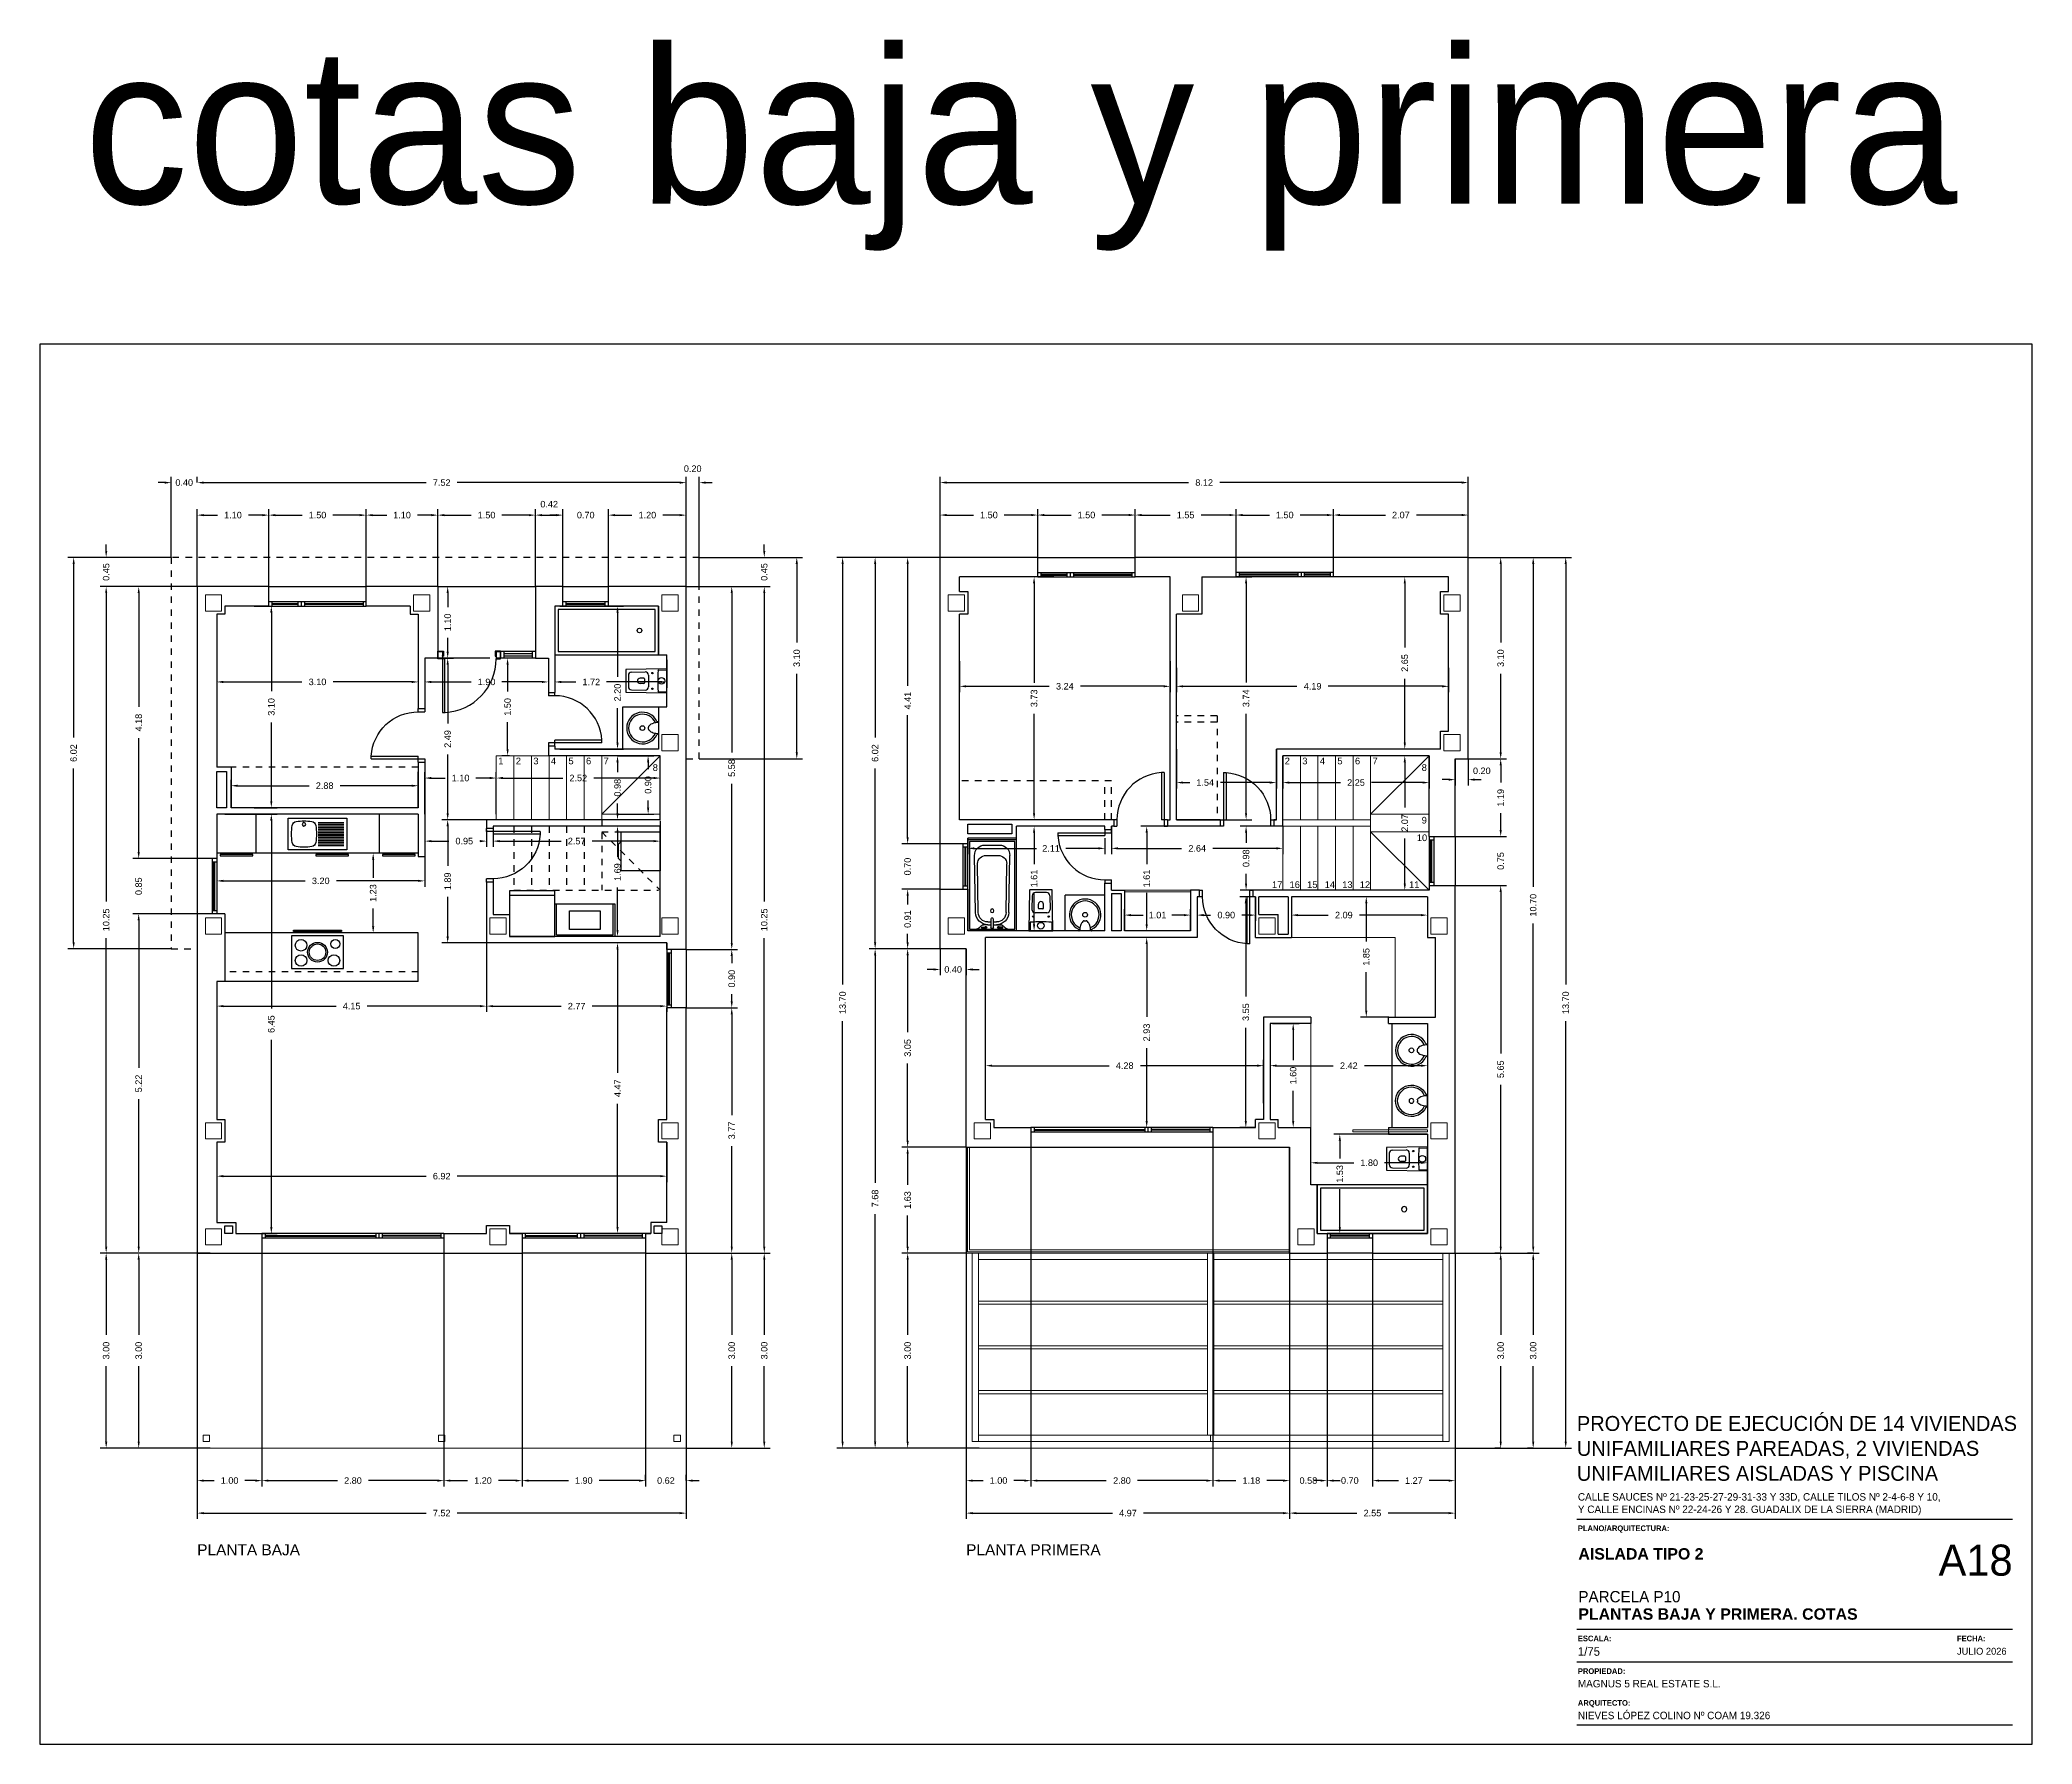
# Model space of a CAD drawing. Header units: millimetres. Extents: x 441156 to 441653, y 4514887 to 4515266.
# Drawn here: x 441294.27 to 441324.91, y 4514887.45 to 4514913.66 of the extents above; entities that cross this region are included whole.
import ezdxf
from ezdxf.enums import TextEntityAlignment as Align

# ---------------------------------------------------------------- set-up
doc = ezdxf.new("R2010")
doc.units = ezdxf.units.MM
doc.linetypes.add('CONTINUA', pattern=[0])
doc.linetypes.add('RAYITAS', pattern=[0.375, 0.25, -0.125])
doc.layers.add('01_cartela', color=6, linetype='Continuous', plot=False)
for name, color, linetype in [('01_cotas', 254, 'Continuous'), ('01_muros', 1, 'Continuous'), ('01_proyección', 4, 'RAYITAS'), ('01_puertas', 2, 'Continuous'), ('01_sanitarios', 250, 'Continuous'), ('01_tabiques', 3, 'Continuous'), ('01_texto cartela', 5, 'Continuous'), ('01_textos', 7, 'Continuous'), ('01_ventanas', 2, 'Continuous')]:
    doc.layers.add(name, color=color, linetype=linetype)
doc.layers.add('01_pilares baja', color=5, linetype='Continuous', lineweight=20)
doc.layers.add('01_varios', color=4, linetype='Continuous', lineweight=0)
doc.styles.add('Century Gothic', font='', dxfattribs={"height": 2})
doc.styles.add('Century Gothic_3', font='', dxfattribs={"height": 4.5})
doc.styles.add('Century Gothic_5', font='', dxfattribs={"height": 2.5})
doc.styles.add('Century Gothic_6', font='', dxfattribs={"height": 11})
doc.styles.add('Estilo1', font='swissel.ttf')
doc.styles.add('NIEVES2', font='sanss___.ttf')
doc.styles.add('NIEVES3', font='swisseb.ttf')
doc.styles.add('ROMANS', font='romans')
doc.styles.get('Century Gothic').set_extended_font_data('Century Gothic')
doc.styles.get('Century Gothic_3').set_extended_font_data('Century Gothic')
doc.styles.get('Century Gothic_5').set_extended_font_data('Century Gothic')
doc.styles.get('Century Gothic_6').set_extended_font_data('Century Gothic')
doc.dimstyles.new('DECIMAL-50', dxfattribs={"dimtxt": 0.08, "dimasz": 0.15, "dimexe": 0.09, "dimexo": 0, "dimgap": 0.09, "dimtad": 0, "dimzin": 0, "dimdsep": 46, "dimtxsty": 'ROMANS', "dimcen": 0.09, "dimclrt": 6, "dimadec": 0, "dimazin": 0, "dimtfac": 1.38, "dimtix": 1, "dimtofl": 0, "dimtmove": 2, "dimatfit": 3, "dimldrblk": 'OBLIQUE', "dimfxl": 1, "dimtolj": 1, "dimtzin": 0, "dimarcsym": 0})

msp = doc.modelspace()

# ---------------------------------------------------------------- texts
at = {"layer": '01_texto cartela', "color": 1}
for s, insert, char_height, width, attachment_point, style in [('cotas baja y primera ', (441294.95, 4514913.533), 2.39287, 47.85732, 1, 'Century Gothic_6'), ('A18', (441324.609, 4514890.516), 0.4786, 1.04985, 3, 'Century Gothic_6'), ('\\pt2.3273;AISLADA TIPO 2 ', (441317.931, 4514890.284), 0.17455, 7.00908, 7, 'NIEVES3')]:
    msp.add_mtext(s, dxfattribs=dict(at, insert=insert, char_height=char_height, width=width, attachment_point=attachment_point, style=style))
at = {"layer": '01_texto cartela'}
for s, insert, char_height, width, attachment_point, style in [('\\PPROYECTO DE EJECUCIÓN DE 14 VIVIENDAS UNIFAMILIARES PAREADAS, 2 VIVIENDAS UNIFAMILIARES AISLADAS Y PISCINA', (441317.908, 4514892.877), 0.23, 6.82217, 1, 'Century Gothic_3'), ('CALLE SAUCES Nº 21-23-25-27-29-31-33 Y 33D, CALLE TILOS Nº 2-4-6-8 Y 10, \\PY CALLE ENCINAS Nº 22-24-26 Y 28. GUADALIX DE LA SIERRA (MADRID)', (441317.923, 4514891.307), 0.11455, 9.24681, 1, 'Century Gothic'), ('{\\fCentury Gothic|b1|i0|c0|p34;PLANO/ARQUITECTURA: }', (441317.923, 4514890.81), 0.08701, 2.11715, 1, 'Century Gothic'), ('\\pt2.3273;\\PPARCELA P10', (441317.931, 4514889.625), 0.17455, 7.00908, 7, 'Century Gothic_5'), ('\\pt2.3273;PLANTAS BAJA Y PRIMERA. COTAS', (441317.931, 4514889.358), 0.17455, 7.00908, 7, 'NIEVES3'), ('{\\fCentury Gothic|b1|i0|c0|p34;ESCALA: }', (441317.923, 4514889.116), 0.08701, 2.11715, 1, 'Century Gothic'), ('{\\fCentury Gothic|b1|i0|c0|p34;FECHA: }', (441323.753, 4514889.116), 0.08701, 2.11715, 1, 'Century Gothic'), ('1/75', (441317.923, 4514888.937), 0.1309, 2.11715, 1, 'Century Gothic'), ('JULIO 2026', (441323.753, 4514888.929), 0.1069, 3.50438, 1, 'Century Gothic'), ('{\\fCentury Gothic|b1|i0|c0|p34;PROPIEDAD:}', (441317.923, 4514888.613), 0.08701, 0.83709, 1, 'Century Gothic'), ('MAGNUS 5 REAL ESTATE S.L.', (441317.923, 4514888.434), 0.11455, 4.88231, 1, 'Century Gothic'), ('{\\fCentury Gothic|b1|i0|c0|p34;ARQUITECTO:}', (441317.923, 4514888.124), 0.08701, 0.83709, 1, 'Century Gothic'), ('NIEVES LÓPEZ COLINO Nº COAM 19.326', (441317.923, 4514887.945), 0.11455, 3.65153, 1, 'Century Gothic')]:
    msp.add_mtext(s, dxfattribs=dict(at, insert=insert, char_height=char_height, width=width, attachment_point=attachment_point, style=style))
at = {"layer": '01_textos', "style": 'NIEVES2'}
for s, height, p in [('1', 0.103, (441301.36, 4514902.517, 0)), ('2', 0.103, (441301.63, 4514902.517, 0)), ('3', 0.103, (441301.9, 4514902.517, 0)), ('4', 0.103, (441302.17, 4514902.517, 0)), ('5', 0.103, (441302.44, 4514902.517, 0)), ('6', 0.103, (441302.71, 4514902.517, 0)), ('7', 0.103, (441302.98, 4514902.517, 0)), ('8', 0.103, (441303.736, 4514902.416, 0)), ('2', 0.103, (441313.455, 4514902.517)), ('3', 0.103, (441313.725, 4514902.517)), ('4', 0.103, (441313.995, 4514902.517)), ('5', 0.103, (441314.265, 4514902.517)), ('6', 0.103, (441314.535, 4514902.517)), ('7', 0.103, (441314.805, 4514902.517)), ('8', 0.103, (441315.561, 4514902.416)), ('9', 0.103, (441315.561, 4514901.606)), ('10', 0.1026, (441315.526, 4514901.336)), ('17', 0.1026, (441313.299, 4514900.615)), ('16', 0.1026, (441313.569, 4514900.615)), ('15', 0.1026, (441313.839, 4514900.615)), ('14', 0.1026, (441314.109, 4514900.615)), ('13', 0.1026, (441314.379, 4514900.615)), ('12', 0.1026, (441314.649, 4514900.615)), ('11', 0.1026, (441315.407, 4514900.615))]:
    msp.add_text(s, height=height, dxfattribs=at).set_placement(p, align=Align.CENTER)
at = {"layer": '01_textos', "color": 5, "style": 'Estilo1'}
for s, p in [('PLANTA BAJA', (441296.691, 4514890.351, 0)), ('PLANTA PRIMERA', (441308.516, 4514890.351, 0))]:
    msp.add_text(s, height=0.16973, dxfattribs=at).set_placement(p)

# ---------------------------------------------------------------- blocks, each defined once
blk = doc.blocks.new('*D374')
at = {"layer": '01_cotas', "color": 0, "linetype": 'CONTINUA', "lineweight": -2, "transparency": 16777216}
for p, q in [((441296.691, 4514905.25), (441296.691, 4514906.44)), ((441297.791, 4514905.25), (441297.791, 4514906.44))]:
    blk.add_line(p, q, dxfattribs=at)
at = {"layer": '01_cotas', "color": 0, "lineweight": -2, "transparency": 16777216}
for p, q in [((441296.791, 4514906.35), (441297.005, 4514906.35)), ((441297.691, 4514906.35), (441297.478, 4514906.35))]:
    blk.add_line(p, q, dxfattribs=at)
at = {"layer": '01_cotas', "color": 0, "transparency": 16777216}
for points in [[(441296.791, 4514906.366), (441296.791, 4514906.333), (441296.691, 4514906.35)], [(441297.691, 4514906.366), (441297.691, 4514906.333), (441297.791, 4514906.35)]]:
    blk.add_solid(points, dxfattribs=at)
at = {"layer": '01_cotas', "color": 7, "transparency": 16777216, "insert": (441297.241, 4514906.35), "char_height": 0.1, "attachment_point": 5, "style": 'Estilo1'}
blk.add_mtext('\\A1;1.10', dxfattribs=at)
blk = doc.blocks.new('*D375')
at = {"layer": '01_cotas', "color": 0, "lineweight": -2, "transparency": 16777216}
for p, q in [((441296.191, 4514906.85), (441296.091, 4514906.85)), ((441296.791, 4514906.85), (441296.891, 4514906.85))]:
    blk.add_line(p, q, dxfattribs=at)
at = {"layer": '01_cotas', "color": 0, "linetype": 'CONTINUA', "lineweight": -2, "transparency": 16777216}
for p, q in [((441296.291, 4514905.7), (441296.291, 4514906.94)), ((441296.691, 4514906.85), (441296.691, 4514906.94))]:
    blk.add_line(p, q, dxfattribs=at)
at = {"layer": '01_cotas', "color": 0, "transparency": 16777216}
for points in [[(441296.191, 4514906.866), (441296.191, 4514906.833), (441296.291, 4514906.85)], [(441296.791, 4514906.866), (441296.791, 4514906.833), (441296.691, 4514906.85)]]:
    blk.add_solid(points, dxfattribs=at)
at = {"layer": '01_cotas', "color": 7, "transparency": 16777216, "insert": (441296.491, 4514906.85), "char_height": 0.1, "attachment_point": 5, "style": 'Estilo1'}
blk.add_mtext('\\A1;0.40', dxfattribs=at)
blk = doc.blocks.new('*D377')
at = {"layer": '01_cotas', "color": 0, "linetype": 'CONTINUA', "lineweight": -2, "transparency": 16777216}
for p, q in [((441297.791, 4514905.25), (441297.791, 4514906.44)), ((441299.291, 4514905.25), (441299.291, 4514906.44))]:
    blk.add_line(p, q, dxfattribs=at)
at = {"layer": '01_cotas', "color": 0, "lineweight": -2, "transparency": 16777216}
for p, q in [((441297.891, 4514906.35), (441298.305, 4514906.35)), ((441299.191, 4514906.35), (441298.778, 4514906.35))]:
    blk.add_line(p, q, dxfattribs=at)
at = {"layer": '01_cotas', "color": 0, "transparency": 16777216}
for points in [[(441297.891, 4514906.366), (441297.891, 4514906.333), (441297.791, 4514906.35)], [(441299.191, 4514906.366), (441299.191, 4514906.333), (441299.291, 4514906.35)]]:
    blk.add_solid(points, dxfattribs=at)
at = {"layer": '01_cotas', "color": 7, "transparency": 16777216, "insert": (441298.541, 4514906.35), "char_height": 0.1, "attachment_point": 5, "style": 'Estilo1'}
blk.add_mtext('\\A1;1.50', dxfattribs=at)
blk = doc.blocks.new('*D378')
at = {"layer": '01_cotas', "color": 0, "linetype": 'CONTINUA', "lineweight": -2, "transparency": 16777216}
for p, q in [((441299.291, 4514905.25), (441299.291, 4514906.44)), ((441300.391, 4514905.25), (441300.391, 4514906.44))]:
    blk.add_line(p, q, dxfattribs=at)
at = {"layer": '01_cotas', "color": 0, "lineweight": -2, "transparency": 16777216}
for p, q in [((441299.391, 4514906.35), (441299.605, 4514906.35)), ((441300.291, 4514906.35), (441300.078, 4514906.35))]:
    blk.add_line(p, q, dxfattribs=at)
at = {"layer": '01_cotas', "color": 0, "transparency": 16777216}
for points in [[(441299.391, 4514906.366), (441299.391, 4514906.333), (441299.291, 4514906.35)], [(441300.291, 4514906.366), (441300.291, 4514906.333), (441300.391, 4514906.35)]]:
    blk.add_solid(points, dxfattribs=at)
at = {"layer": '01_cotas', "color": 7, "transparency": 16777216, "insert": (441299.841, 4514906.35), "char_height": 0.1, "attachment_point": 5, "style": 'Estilo1'}
blk.add_mtext('\\A1;1.10', dxfattribs=at)
blk = doc.blocks.new('*D379')
at = {"layer": '01_cotas', "color": 0, "linetype": 'CONTINUA', "lineweight": -2, "transparency": 16777216}
for p, q in [((441300.391, 4514905.25), (441300.391, 4514906.44)), ((441301.891, 4514905.25), (441301.891, 4514906.44))]:
    blk.add_line(p, q, dxfattribs=at)
at = {"layer": '01_cotas', "color": 0, "lineweight": -2, "transparency": 16777216}
for p, q in [((441300.491, 4514906.35), (441300.905, 4514906.35)), ((441301.791, 4514906.35), (441301.378, 4514906.35))]:
    blk.add_line(p, q, dxfattribs=at)
at = {"layer": '01_cotas', "color": 0, "transparency": 16777216}
for points in [[(441300.491, 4514906.366), (441300.491, 4514906.333), (441300.391, 4514906.35)], [(441301.791, 4514906.366), (441301.791, 4514906.333), (441301.891, 4514906.35)]]:
    blk.add_solid(points, dxfattribs=at)
at = {"layer": '01_cotas', "color": 7, "transparency": 16777216, "insert": (441301.141, 4514906.35), "char_height": 0.1, "attachment_point": 5, "style": 'Estilo1'}
blk.add_mtext('\\A1;1.50', dxfattribs=at)
blk = doc.blocks.new('*D380')
at = {"layer": '01_cotas', "color": 0, "linetype": 'CONTINUA', "lineweight": -2, "transparency": 16777216}
for p, q in [((441301.891, 4514905.25), (441301.891, 4514906.44)), ((441302.316, 4514905.25), (441302.316, 4514906.44))]:
    blk.add_line(p, q, dxfattribs=at)
at = {"layer": '01_cotas', "color": 0, "lineweight": -2, "transparency": 16777216}
blk.add_line((441301.991, 4514906.35), (441302.216, 4514906.35), dxfattribs=at)
at = {"layer": '01_cotas', "color": 0, "transparency": 16777216}
for points in [[(441301.991, 4514906.366), (441301.991, 4514906.333), (441301.891, 4514906.35)], [(441302.216, 4514906.366), (441302.216, 4514906.333), (441302.316, 4514906.35)]]:
    blk.add_solid(points, dxfattribs=at)
at = {"layer": '01_cotas', "color": 7, "transparency": 16777216, "insert": (441302.104, 4514906.518), "char_height": 0.1, "attachment_point": 5, "style": 'Estilo1'}
blk.add_mtext('\\A1;0.42', dxfattribs=at)
blk = doc.blocks.new('*D381')
at = {"layer": '01_cotas', "color": 0, "lineweight": -2, "transparency": 16777216}
for p, q in [((441302.216, 4514906.35), (441302.116, 4514906.35)), ((441303.116, 4514906.35), (441303.216, 4514906.35))]:
    blk.add_line(p, q, dxfattribs=at)
at = {"layer": '01_cotas', "color": 0, "linetype": 'CONTINUA', "lineweight": -2, "transparency": 16777216}
for p, q in [((441302.316, 4514905.25), (441302.316, 4514906.44)), ((441303.016, 4514905.25), (441303.016, 4514906.44))]:
    blk.add_line(p, q, dxfattribs=at)
at = {"layer": '01_cotas', "color": 0, "transparency": 16777216}
for points in [[(441302.216, 4514906.366), (441302.216, 4514906.333), (441302.316, 4514906.35)], [(441303.116, 4514906.366), (441303.116, 4514906.333), (441303.016, 4514906.35)]]:
    blk.add_solid(points, dxfattribs=at)
at = {"layer": '01_cotas', "color": 7, "transparency": 16777216, "insert": (441302.666, 4514906.35), "char_height": 0.1, "attachment_point": 5, "style": 'Estilo1'}
blk.add_mtext('\\A1;0.70', dxfattribs=at)
blk = doc.blocks.new('*D376')
at = {"layer": '01_cotas', "color": 0, "linetype": 'CONTINUA', "lineweight": -2, "transparency": 16777216}
for p, q in [((441303.016, 4514905.25), (441303.016, 4514906.44)), ((441304.211, 4514905.25), (441304.211, 4514906.44))]:
    blk.add_line(p, q, dxfattribs=at)
at = {"layer": '01_cotas', "color": 0, "lineweight": -2, "transparency": 16777216}
for p, q in [((441303.116, 4514906.35), (441303.377, 4514906.35)), ((441304.111, 4514906.35), (441303.85, 4514906.35))]:
    blk.add_line(p, q, dxfattribs=at)
at = {"layer": '01_cotas', "color": 0, "transparency": 16777216}
for points in [[(441303.116, 4514906.366), (441303.116, 4514906.333), (441303.016, 4514906.35)], [(441304.111, 4514906.366), (441304.111, 4514906.333), (441304.211, 4514906.35)]]:
    blk.add_solid(points, dxfattribs=at)
at = {"layer": '01_cotas', "color": 7, "transparency": 16777216, "insert": (441303.614, 4514906.35), "char_height": 0.1, "attachment_point": 5, "style": 'Estilo1'}
blk.add_mtext('\\A1;1.20', dxfattribs=at)
blk = doc.blocks.new('*D382')
at = {"layer": '01_cotas', "color": 0, "lineweight": -2, "transparency": 16777216}
for p, q in [((441304.111, 4514906.85), (441304.011, 4514906.85)), ((441304.511, 4514906.85), (441304.611, 4514906.85))]:
    blk.add_line(p, q, dxfattribs=at)
at = {"layer": '01_cotas', "color": 0, "linetype": 'CONTINUA', "lineweight": -2, "transparency": 16777216}
for p, q in [((441304.211, 4514905.25), (441304.211, 4514906.94)), ((441304.411, 4514905.25), (441304.411, 4514906.94))]:
    blk.add_line(p, q, dxfattribs=at)
at = {"layer": '01_cotas', "color": 0, "transparency": 16777216}
for points in [[(441304.111, 4514906.866), (441304.111, 4514906.833), (441304.211, 4514906.85)], [(441304.511, 4514906.866), (441304.511, 4514906.833), (441304.411, 4514906.85)]]:
    blk.add_solid(points, dxfattribs=at)
at = {"layer": '01_cotas', "color": 7, "transparency": 16777216, "insert": (441304.311, 4514907.064), "char_height": 0.1, "attachment_point": 5, "style": 'Estilo1'}
blk.add_mtext('\\A1;0.20', dxfattribs=at)
blk = doc.blocks.new('*D384')
at = {"layer": '01_cotas', "color": 0, "linetype": 'CONTINUA', "lineweight": -2, "transparency": 16777216}
for p, q in [((441296.691, 4514906.85), (441296.691, 4514906.94)), ((441304.211, 4514906.85), (441304.211, 4514906.94))]:
    blk.add_line(p, q, dxfattribs=at)
at = {"layer": '01_cotas', "color": 0, "lineweight": -2, "transparency": 16777216}
for p, q in [((441296.791, 4514906.85), (441300.213, 4514906.85)), ((441304.111, 4514906.85), (441300.69, 4514906.85))]:
    blk.add_line(p, q, dxfattribs=at)
at = {"layer": '01_cotas', "color": 0, "transparency": 16777216}
for points in [[(441296.791, 4514906.866), (441296.791, 4514906.833), (441296.691, 4514906.85)], [(441304.111, 4514906.866), (441304.111, 4514906.833), (441304.211, 4514906.85)]]:
    blk.add_solid(points, dxfattribs=at)
at = {"layer": '01_cotas', "color": 7, "transparency": 16777216, "insert": (441300.451, 4514906.85), "char_height": 0.1, "attachment_point": 5, "style": 'Estilo1'}
blk.add_mtext('\\A1;7.52', dxfattribs=at)
blk = doc.blocks.new('*D385')
at = {"layer": '01_cotas', "color": 0, "linetype": 'CONTINUA', "lineweight": -2, "transparency": 16777216}
for p, q in [((441296.691, 4514895), (441296.691, 4514891.41)), ((441297.686, 4514895), (441297.686, 4514891.41))]:
    blk.add_line(p, q, dxfattribs=at)
at = {"layer": '01_cotas', "color": 0, "lineweight": -2, "transparency": 16777216}
for p, q in [((441296.791, 4514891.5), (441296.953, 4514891.5)), ((441297.586, 4514891.5), (441297.425, 4514891.5))]:
    blk.add_line(p, q, dxfattribs=at)
at = {"layer": '01_cotas', "color": 0, "transparency": 16777216}
for points in [[(441296.791, 4514891.516), (441296.791, 4514891.483), (441296.691, 4514891.5)], [(441297.586, 4514891.516), (441297.586, 4514891.483), (441297.686, 4514891.5)]]:
    blk.add_solid(points, dxfattribs=at)
at = {"layer": '01_cotas', "color": 7, "transparency": 16777216, "insert": (441297.189, 4514891.5), "char_height": 0.1, "attachment_point": 5, "style": 'Estilo1'}
blk.add_mtext('\\A1;1.00', dxfattribs=at)
blk = doc.blocks.new('*D386')
at = {"layer": '01_cotas', "color": 0, "linetype": 'CONTINUA', "lineweight": -2, "transparency": 16777216}
for p, q in [((441296.691, 4514895), (441296.691, 4514890.91)), ((441304.211, 4514895), (441304.211, 4514890.91))]:
    blk.add_line(p, q, dxfattribs=at)
at = {"layer": '01_cotas', "color": 0, "lineweight": -2, "transparency": 16777216}
for p, q in [((441296.791, 4514891), (441300.213, 4514891)), ((441304.111, 4514891), (441300.69, 4514891))]:
    blk.add_line(p, q, dxfattribs=at)
at = {"layer": '01_cotas', "color": 0, "transparency": 16777216}
for points in [[(441296.791, 4514891.016), (441296.791, 4514890.983), (441296.691, 4514891)], [(441304.111, 4514891.016), (441304.111, 4514890.983), (441304.211, 4514891)]]:
    blk.add_solid(points, dxfattribs=at)
at = {"layer": '01_cotas', "color": 7, "transparency": 16777216, "insert": (441300.451, 4514891), "char_height": 0.1, "attachment_point": 5, "style": 'Estilo1'}
blk.add_mtext('\\A1;7.52', dxfattribs=at)
blk = doc.blocks.new('*D387')
at = {"layer": '01_cotas', "color": 0, "linetype": 'CONTINUA', "lineweight": -2, "transparency": 16777216}
for p, q in [((441297.686, 4514895), (441297.686, 4514891.41)), ((441300.486, 4514895), (441300.486, 4514891.41))]:
    blk.add_line(p, q, dxfattribs=at)
at = {"layer": '01_cotas', "color": 0, "lineweight": -2, "transparency": 16777216}
for p, q in [((441297.786, 4514891.5), (441298.846, 4514891.5)), ((441300.386, 4514891.5), (441299.327, 4514891.5))]:
    blk.add_line(p, q, dxfattribs=at)
at = {"layer": '01_cotas', "color": 0, "transparency": 16777216}
for points in [[(441297.786, 4514891.516), (441297.786, 4514891.483), (441297.686, 4514891.5)], [(441300.386, 4514891.516), (441300.386, 4514891.483), (441300.486, 4514891.5)]]:
    blk.add_solid(points, dxfattribs=at)
at = {"layer": '01_cotas', "color": 7, "transparency": 16777216, "insert": (441299.086, 4514891.5), "char_height": 0.1, "attachment_point": 5, "style": 'Estilo1'}
blk.add_mtext('\\A1;2.80', dxfattribs=at)
blk = doc.blocks.new('*D388')
at = {"layer": '01_cotas', "color": 0, "linetype": 'CONTINUA', "lineweight": -2, "transparency": 16777216}
for p, q in [((441300.486, 4514895), (441300.486, 4514891.41)), ((441301.686, 4514895), (441301.686, 4514891.41))]:
    blk.add_line(p, q, dxfattribs=at)
at = {"layer": '01_cotas', "color": 0, "lineweight": -2, "transparency": 16777216}
for p, q in [((441300.586, 4514891.5), (441300.85, 4514891.5)), ((441301.586, 4514891.5), (441301.323, 4514891.5))]:
    blk.add_line(p, q, dxfattribs=at)
at = {"layer": '01_cotas', "color": 0, "transparency": 16777216}
for points in [[(441300.586, 4514891.516), (441300.586, 4514891.483), (441300.486, 4514891.5)], [(441301.586, 4514891.516), (441301.586, 4514891.483), (441301.686, 4514891.5)]]:
    blk.add_solid(points, dxfattribs=at)
at = {"layer": '01_cotas', "color": 7, "transparency": 16777216, "insert": (441301.086, 4514891.5), "char_height": 0.1, "attachment_point": 5, "style": 'Estilo1'}
blk.add_mtext('\\A1;1.20', dxfattribs=at)
blk = doc.blocks.new('*D389')
at = {"layer": '01_cotas', "color": 0, "linetype": 'CONTINUA', "lineweight": -2, "transparency": 16777216}
for p, q in [((441301.686, 4514895), (441301.686, 4514891.41)), ((441303.586, 4514895), (441303.586, 4514891.41))]:
    blk.add_line(p, q, dxfattribs=at)
at = {"layer": '01_cotas', "color": 0, "lineweight": -2, "transparency": 16777216}
for p, q in [((441301.786, 4514891.5), (441302.4, 4514891.5)), ((441303.486, 4514891.5), (441302.873, 4514891.5))]:
    blk.add_line(p, q, dxfattribs=at)
at = {"layer": '01_cotas', "color": 0, "transparency": 16777216}
for points in [[(441301.786, 4514891.516), (441301.786, 4514891.483), (441301.686, 4514891.5)], [(441303.486, 4514891.516), (441303.486, 4514891.483), (441303.586, 4514891.5)]]:
    blk.add_solid(points, dxfattribs=at)
at = {"layer": '01_cotas', "color": 7, "transparency": 16777216, "insert": (441302.636, 4514891.5), "char_height": 0.1, "attachment_point": 5, "style": 'Estilo1'}
blk.add_mtext('\\A1;1.90', dxfattribs=at)
blk = doc.blocks.new('*D390')
at = {"layer": '01_cotas', "color": 0, "lineweight": -2, "transparency": 16777216}
for p, q in [((441303.486, 4514891.5), (441303.386, 4514891.5)), ((441304.311, 4514891.5), (441304.411, 4514891.5))]:
    blk.add_line(p, q, dxfattribs=at)
at = {"layer": '01_cotas', "color": 0, "linetype": 'CONTINUA', "lineweight": -2, "transparency": 16777216}
for p, q in [((441303.586, 4514891.5), (441303.586, 4514891.59)), ((441304.211, 4514891.5), (441304.211, 4514891.59))]:
    blk.add_line(p, q, dxfattribs=at)
at = {"layer": '01_cotas', "color": 0, "transparency": 16777216}
for points in [[(441303.486, 4514891.516), (441303.486, 4514891.483), (441303.586, 4514891.5)], [(441304.311, 4514891.516), (441304.311, 4514891.483), (441304.211, 4514891.5)]]:
    blk.add_solid(points, dxfattribs=at)
at = {"layer": '01_cotas', "color": 7, "transparency": 16777216, "insert": (441303.899, 4514891.5), "char_height": 0.1, "attachment_point": 5, "style": 'Estilo1'}
blk.add_mtext('\\A1;0.62', dxfattribs=at)
blk = doc.blocks.new('*D391')
at = {"layer": '01_cotas', "color": 0, "linetype": 'CONTINUA', "lineweight": -2, "transparency": 16777216}
for p, q in [((441296.691, 4514905.25), (441295.701, 4514905.25)), ((441296.691, 4514901.067), (441295.701, 4514901.067))]:
    blk.add_line(p, q, dxfattribs=at)
at = {"layer": '01_cotas', "color": 0, "lineweight": -2, "transparency": 16777216}
for p, q in [((441295.791, 4514905.15), (441295.791, 4514903.399)), ((441295.791, 4514901.167), (441295.791, 4514902.918))]:
    blk.add_line(p, q, dxfattribs=at)
at = {"layer": '01_cotas', "color": 0, "transparency": 16777216}
for points in [[(441295.775, 4514905.15), (441295.808, 4514905.15), (441295.791, 4514905.25)], [(441295.775, 4514901.167), (441295.808, 4514901.167), (441295.791, 4514901.067)]]:
    blk.add_solid(points, dxfattribs=at)
at = {"layer": '01_cotas', "color": 7, "transparency": 16777216, "insert": (441295.791, 4514903.158), "char_height": 0.1, "attachment_point": 5, "rotation": 90, "style": 'Estilo1'}
blk.add_mtext('\\A1;4.18', dxfattribs=at)
blk = doc.blocks.new('*D397')
at = {"layer": '01_cotas', "color": 0, "linetype": 'CONTINUA', "lineweight": -2, "transparency": 16777216}
for p, q in [((441296.691, 4514900.217), (441295.701, 4514900.217)), ((441296.891, 4514895), (441295.701, 4514895))]:
    blk.add_line(p, q, dxfattribs=at)
at = {"layer": '01_cotas', "color": 0, "lineweight": -2, "transparency": 16777216}
for p, q in [((441295.791, 4514900.117), (441295.791, 4514897.847)), ((441295.791, 4514895.1), (441295.791, 4514897.369))]:
    blk.add_line(p, q, dxfattribs=at)
at = {"layer": '01_cotas', "color": 0, "transparency": 16777216}
for points in [[(441295.775, 4514900.117), (441295.808, 4514900.117), (441295.791, 4514900.217)], [(441295.775, 4514895.1), (441295.808, 4514895.1), (441295.791, 4514895)]]:
    blk.add_solid(points, dxfattribs=at)
at = {"layer": '01_cotas', "color": 7, "transparency": 16777216, "insert": (441295.791, 4514897.608), "char_height": 0.1, "attachment_point": 5, "rotation": 90, "style": 'Estilo1'}
blk.add_mtext('\\A1;5.22', dxfattribs=at)
blk = doc.blocks.new('*D392')
at = {"layer": '01_cotas', "color": 0, "linetype": 'CONTINUA', "lineweight": -2, "transparency": 16777216}
for p, q in [((441296.691, 4514905.25), (441295.201, 4514905.25)), ((441296.891, 4514895), (441295.201, 4514895))]:
    blk.add_line(p, q, dxfattribs=at)
at = {"layer": '01_cotas', "color": 0, "lineweight": -2, "transparency": 16777216}
for p, q in [((441295.291, 4514905.15), (441295.291, 4514900.406)), ((441295.291, 4514895.1), (441295.291, 4514899.843))]:
    blk.add_line(p, q, dxfattribs=at)
at = {"layer": '01_cotas', "color": 0, "transparency": 16777216}
for points in [[(441295.275, 4514905.15), (441295.308, 4514905.15), (441295.291, 4514905.25)], [(441295.275, 4514895.1), (441295.308, 4514895.1), (441295.291, 4514895)]]:
    blk.add_solid(points, dxfattribs=at)
at = {"layer": '01_cotas', "color": 7, "transparency": 16777216, "insert": (441295.291, 4514900.125), "char_height": 0.1, "attachment_point": 5, "rotation": 90, "style": 'Estilo1'}
blk.add_mtext('\\A1;10.25', dxfattribs=at)
blk = doc.blocks.new('*D393')
at = {"layer": '01_cotas', "color": 0, "linetype": 'CONTINUA', "lineweight": -2, "transparency": 16777216}
for p, q in [((441296.291, 4514905.7), (441294.701, 4514905.7)), ((441296.291, 4514899.68), (441294.701, 4514899.68))]:
    blk.add_line(p, q, dxfattribs=at)
at = {"layer": '01_cotas', "color": 0, "lineweight": -2, "transparency": 16777216}
for p, q in [((441294.791, 4514905.6), (441294.791, 4514902.929)), ((441294.791, 4514899.78), (441294.791, 4514902.451))]:
    blk.add_line(p, q, dxfattribs=at)
at = {"layer": '01_cotas', "color": 0, "transparency": 16777216}
for points in [[(441294.775, 4514905.6), (441294.808, 4514905.6), (441294.791, 4514905.7)], [(441294.775, 4514899.78), (441294.808, 4514899.78), (441294.791, 4514899.68)]]:
    blk.add_solid(points, dxfattribs=at)
at = {"layer": '01_cotas', "color": 7, "transparency": 16777216, "insert": (441294.791, 4514902.69), "char_height": 0.1, "attachment_point": 5, "rotation": 90, "style": 'Estilo1'}
blk.add_mtext('\\A1;6.02', dxfattribs=at)
blk = doc.blocks.new('*D394')
at = {"layer": '01_cotas', "color": 0, "lineweight": -2, "transparency": 16777216}
for p, q in [((441295.291, 4514905.8), (441295.291, 4514905.9)), ((441295.291, 4514905.15), (441295.291, 4514905.05))]:
    blk.add_line(p, q, dxfattribs=at)
at = {"layer": '01_cotas', "color": 0, "linetype": 'CONTINUA', "lineweight": -2, "transparency": 16777216}
for p, q in [((441295.291, 4514905.7), (441295.201, 4514905.7)), ((441295.291, 4514905.25), (441295.201, 4514905.25))]:
    blk.add_line(p, q, dxfattribs=at)
at = {"layer": '01_cotas', "color": 0, "transparency": 16777216}
for points in [[(441295.275, 4514905.8), (441295.308, 4514905.8), (441295.291, 4514905.7)], [(441295.275, 4514905.15), (441295.308, 4514905.15), (441295.291, 4514905.25)]]:
    blk.add_solid(points, dxfattribs=at)
at = {"layer": '01_cotas', "color": 7, "transparency": 16777216, "insert": (441295.291, 4514905.475), "char_height": 0.1, "attachment_point": 5, "rotation": 90, "style": 'Estilo1'}
blk.add_mtext('\\A1;0.45', dxfattribs=at)
blk = doc.blocks.new('*D395')
at = {"layer": '01_cotas', "color": 0, "linetype": 'CONTINUA', "lineweight": -2, "transparency": 16777216}
for p, q in [((441296.891, 4514895), (441295.701, 4514895)), ((441296.891, 4514892), (441295.701, 4514892))]:
    blk.add_line(p, q, dxfattribs=at)
at = {"layer": '01_cotas', "color": 0, "lineweight": -2, "transparency": 16777216}
for p, q in [((441295.791, 4514894.9), (441295.791, 4514893.74)), ((441295.791, 4514892.1), (441295.791, 4514893.26))]:
    blk.add_line(p, q, dxfattribs=at)
at = {"layer": '01_cotas', "color": 0, "transparency": 16777216}
for points in [[(441295.775, 4514894.9), (441295.808, 4514894.9), (441295.791, 4514895)], [(441295.775, 4514892.1), (441295.808, 4514892.1), (441295.791, 4514892)]]:
    blk.add_solid(points, dxfattribs=at)
at = {"layer": '01_cotas', "color": 7, "transparency": 16777216, "insert": (441295.791, 4514893.5), "char_height": 0.1, "attachment_point": 5, "rotation": 90, "style": 'Estilo1'}
blk.add_mtext('\\A1;3.00', dxfattribs=at)
blk = doc.blocks.new('*D396')
at = {"layer": '01_cotas', "color": 0, "linetype": 'CONTINUA', "lineweight": -2, "transparency": 16777216}
for p, q in [((441296.891, 4514895), (441295.201, 4514895)), ((441296.891, 4514892), (441295.201, 4514892))]:
    blk.add_line(p, q, dxfattribs=at)
at = {"layer": '01_cotas', "color": 0, "lineweight": -2, "transparency": 16777216}
for p, q in [((441295.291, 4514894.9), (441295.291, 4514893.74)), ((441295.291, 4514892.1), (441295.291, 4514893.26))]:
    blk.add_line(p, q, dxfattribs=at)
at = {"layer": '01_cotas', "color": 0, "transparency": 16777216}
for points in [[(441295.275, 4514894.9), (441295.308, 4514894.9), (441295.291, 4514895)], [(441295.275, 4514892.1), (441295.308, 4514892.1), (441295.291, 4514892)]]:
    blk.add_solid(points, dxfattribs=at)
at = {"layer": '01_cotas', "color": 7, "transparency": 16777216, "insert": (441295.291, 4514893.5), "char_height": 0.1, "attachment_point": 5, "rotation": 90, "style": 'Estilo1'}
blk.add_mtext('\\A1;3.00', dxfattribs=at)
blk = doc.blocks.new('*D398')
at = {"layer": '01_cotas', "color": 0, "lineweight": -2, "transparency": 16777216}
for p, q in [((441295.791, 4514901.167), (441295.791, 4514901.267)), ((441295.791, 4514900.117), (441295.791, 4514900.017))]:
    blk.add_line(p, q, dxfattribs=at)
at = {"layer": '01_cotas', "color": 0, "linetype": 'CONTINUA', "lineweight": -2, "transparency": 16777216}
for p, q in [((441296.65, 4514901.067), (441295.701, 4514901.067)), ((441296.691, 4514900.217), (441295.701, 4514900.217))]:
    blk.add_line(p, q, dxfattribs=at)
at = {"layer": '01_cotas', "color": 0, "transparency": 16777216}
for points in [[(441295.775, 4514901.167), (441295.808, 4514901.167), (441295.791, 4514901.067)], [(441295.775, 4514900.117), (441295.808, 4514900.117), (441295.791, 4514900.217)]]:
    blk.add_solid(points, dxfattribs=at)
at = {"layer": '01_cotas', "color": 7, "transparency": 16777216, "insert": (441295.791, 4514900.642), "char_height": 0.1, "attachment_point": 5, "rotation": 90, "style": 'Estilo1'}
blk.add_mtext('\\A1;0.85', dxfattribs=at)
blk = doc.blocks.new('*D401')
at = {"layer": '01_cotas', "color": 0, "linetype": 'CONTINUA', "lineweight": -2, "transparency": 16777216}
for p, q in [((441304.211, 4514905.25), (441305.001, 4514905.25)), ((441304.211, 4514899.67), (441305.001, 4514899.67))]:
    blk.add_line(p, q, dxfattribs=at)
at = {"layer": '01_cotas', "color": 0, "lineweight": -2, "transparency": 16777216}
for p, q in [((441304.911, 4514905.15), (441304.911, 4514902.7)), ((441304.911, 4514899.77), (441304.911, 4514902.219))]:
    blk.add_line(p, q, dxfattribs=at)
at = {"layer": '01_cotas', "color": 0, "transparency": 16777216}
for points in [[(441304.895, 4514905.15), (441304.928, 4514905.15), (441304.911, 4514905.25)], [(441304.895, 4514899.77), (441304.928, 4514899.77), (441304.911, 4514899.67)]]:
    blk.add_solid(points, dxfattribs=at)
at = {"layer": '01_cotas', "color": 7, "transparency": 16777216, "insert": (441304.911, 4514902.46), "char_height": 0.1, "attachment_point": 5, "rotation": 90, "style": 'Estilo1'}
blk.add_mtext('\\A1;5.58', dxfattribs=at)
blk = doc.blocks.new('*D404')
at = {"layer": '01_cotas', "color": 0, "linetype": 'CONTINUA', "lineweight": -2, "transparency": 16777216}
for p, q in [((441304.211, 4514899.67), (441305.001, 4514899.67)), ((441304.211, 4514898.77), (441305.001, 4514898.77))]:
    blk.add_line(p, q, dxfattribs=at)
at = {"layer": '01_cotas', "color": 0, "lineweight": -2, "transparency": 16777216}
for p, q in [((441304.911, 4514899.57), (441304.911, 4514899.46)), ((441304.911, 4514898.87), (441304.911, 4514898.98))]:
    blk.add_line(p, q, dxfattribs=at)
at = {"layer": '01_cotas', "color": 0, "transparency": 16777216}
for points in [[(441304.895, 4514899.57), (441304.928, 4514899.57), (441304.911, 4514899.67)], [(441304.895, 4514898.87), (441304.928, 4514898.87), (441304.911, 4514898.77)]]:
    blk.add_solid(points, dxfattribs=at)
at = {"layer": '01_cotas', "color": 7, "transparency": 16777216, "insert": (441304.911, 4514899.22), "char_height": 0.1, "attachment_point": 5, "rotation": 90, "style": 'Estilo1'}
blk.add_mtext('\\A1;0.90', dxfattribs=at)
blk = doc.blocks.new('*D405')
at = {"layer": '01_cotas', "color": 0, "linetype": 'CONTINUA', "lineweight": -2, "transparency": 16777216}
for p, q in [((441304.211, 4514898.77), (441305.001, 4514898.77)), ((441304.111, 4514895), (441305.001, 4514895))]:
    blk.add_line(p, q, dxfattribs=at)
at = {"layer": '01_cotas', "color": 0, "lineweight": -2, "transparency": 16777216}
for p, q in [((441304.911, 4514898.67), (441304.911, 4514897.123)), ((441304.911, 4514895.1), (441304.911, 4514896.646))]:
    blk.add_line(p, q, dxfattribs=at)
at = {"layer": '01_cotas', "color": 0, "transparency": 16777216}
for points in [[(441304.895, 4514898.67), (441304.928, 4514898.67), (441304.911, 4514898.77)], [(441304.895, 4514895.1), (441304.928, 4514895.1), (441304.911, 4514895)]]:
    blk.add_solid(points, dxfattribs=at)
at = {"layer": '01_cotas', "color": 7, "transparency": 16777216, "insert": (441304.911, 4514896.885), "char_height": 0.1, "attachment_point": 5, "rotation": 90, "style": 'Estilo1'}
blk.add_mtext('\\A1;3.77', dxfattribs=at)
blk = doc.blocks.new('*D399')
at = {"layer": '01_cotas', "color": 0, "linetype": 'CONTINUA', "lineweight": -2, "transparency": 16777216}
for p, q in [((441304.211, 4514895), (441305.001, 4514895)), ((441304.211, 4514892), (441305.001, 4514892))]:
    blk.add_line(p, q, dxfattribs=at)
at = {"layer": '01_cotas', "color": 0, "lineweight": -2, "transparency": 16777216}
for p, q in [((441304.911, 4514894.9), (441304.911, 4514893.74)), ((441304.911, 4514892.1), (441304.911, 4514893.26))]:
    blk.add_line(p, q, dxfattribs=at)
at = {"layer": '01_cotas', "color": 0, "transparency": 16777216}
for points in [[(441304.895, 4514894.9), (441304.928, 4514894.9), (441304.911, 4514895)], [(441304.895, 4514892.1), (441304.928, 4514892.1), (441304.911, 4514892)]]:
    blk.add_solid(points, dxfattribs=at)
at = {"layer": '01_cotas', "color": 7, "transparency": 16777216, "insert": (441304.911, 4514893.5), "char_height": 0.1, "attachment_point": 5, "rotation": 90, "style": 'Estilo1'}
blk.add_mtext('\\A1;3.00', dxfattribs=at)
blk = doc.blocks.new('*D402')
at = {"layer": '01_cotas', "color": 0, "lineweight": -2, "transparency": 16777216}
for p, q in [((441305.411, 4514905.8), (441305.411, 4514905.9)), ((441305.411, 4514905.15), (441305.411, 4514905.05))]:
    blk.add_line(p, q, dxfattribs=at)
at = {"layer": '01_cotas', "color": 0, "linetype": 'CONTINUA', "lineweight": -2, "transparency": 16777216}
for p, q in [((441304.411, 4514905.7), (441305.501, 4514905.7)), ((441304.911, 4514905.25), (441305.501, 4514905.25))]:
    blk.add_line(p, q, dxfattribs=at)
at = {"layer": '01_cotas', "color": 0, "transparency": 16777216}
for points in [[(441305.395, 4514905.8), (441305.428, 4514905.8), (441305.411, 4514905.7)], [(441305.395, 4514905.15), (441305.428, 4514905.15), (441305.411, 4514905.25)]]:
    blk.add_solid(points, dxfattribs=at)
at = {"layer": '01_cotas', "color": 7, "transparency": 16777216, "insert": (441305.411, 4514905.475), "char_height": 0.1, "attachment_point": 5, "rotation": 90, "style": 'Estilo1'}
blk.add_mtext('\\A1;0.45', dxfattribs=at)
blk = doc.blocks.new('*D400')
at = {"layer": '01_cotas', "color": 0, "linetype": 'CONTINUA', "lineweight": -2, "transparency": 16777216}
for p, q in [((441304.911, 4514905.25), (441305.501, 4514905.25)), ((441304.556, 4514895), (441305.501, 4514895))]:
    blk.add_line(p, q, dxfattribs=at)
at = {"layer": '01_cotas', "color": 0, "lineweight": -2, "transparency": 16777216}
for p, q in [((441305.411, 4514905.15), (441305.411, 4514900.406)), ((441305.411, 4514895.1), (441305.411, 4514899.843))]:
    blk.add_line(p, q, dxfattribs=at)
at = {"layer": '01_cotas', "color": 0, "transparency": 16777216}
for points in [[(441305.395, 4514905.15), (441305.428, 4514905.15), (441305.411, 4514905.25)], [(441305.395, 4514895.1), (441305.428, 4514895.1), (441305.411, 4514895)]]:
    blk.add_solid(points, dxfattribs=at)
at = {"layer": '01_cotas', "color": 7, "transparency": 16777216, "insert": (441305.411, 4514900.125), "char_height": 0.1, "attachment_point": 5, "rotation": 90, "style": 'Estilo1'}
blk.add_mtext('\\A1;10.25', dxfattribs=at)
blk = doc.blocks.new('*D403')
at = {"layer": '01_cotas', "color": 0, "linetype": 'CONTINUA', "lineweight": -2, "transparency": 16777216}
for p, q in [((441304.411, 4514905.7), (441306.001, 4514905.7)), ((441304.411, 4514902.6), (441306.001, 4514902.6))]:
    blk.add_line(p, q, dxfattribs=at)
at = {"layer": '01_cotas', "color": 0, "lineweight": -2, "transparency": 16777216}
for p, q in [((441305.911, 4514905.6), (441305.911, 4514904.39)), ((441305.911, 4514902.7), (441305.911, 4514903.91))]:
    blk.add_line(p, q, dxfattribs=at)
at = {"layer": '01_cotas', "color": 0, "transparency": 16777216}
for points in [[(441305.895, 4514905.6), (441305.928, 4514905.6), (441305.911, 4514905.7)], [(441305.895, 4514902.7), (441305.928, 4514902.7), (441305.911, 4514902.6)]]:
    blk.add_solid(points, dxfattribs=at)
at = {"layer": '01_cotas', "color": 7, "transparency": 16777216, "insert": (441305.911, 4514904.15), "char_height": 0.1, "attachment_point": 5, "rotation": 90, "style": 'Estilo1'}
blk.add_mtext('\\A1;3.10', dxfattribs=at)
blk = doc.blocks.new('*D407')
at = {"layer": '01_cotas', "color": 0, "linetype": 'CONTINUA', "lineweight": -2, "transparency": 16777216}
for p, q in [((441304.911, 4514895), (441305.501, 4514895)), ((441304.911, 4514892), (441305.501, 4514892))]:
    blk.add_line(p, q, dxfattribs=at)
at = {"layer": '01_cotas', "color": 0, "lineweight": -2, "transparency": 16777216}
for p, q in [((441305.411, 4514894.9), (441305.411, 4514893.74)), ((441305.411, 4514892.1), (441305.411, 4514893.26))]:
    blk.add_line(p, q, dxfattribs=at)
at = {"layer": '01_cotas', "color": 0, "transparency": 16777216}
for points in [[(441305.395, 4514894.9), (441305.428, 4514894.9), (441305.411, 4514895)], [(441305.395, 4514892.1), (441305.428, 4514892.1), (441305.411, 4514892)]]:
    blk.add_solid(points, dxfattribs=at)
at = {"layer": '01_cotas', "color": 7, "transparency": 16777216, "insert": (441305.411, 4514893.5), "char_height": 0.1, "attachment_point": 5, "rotation": 90, "style": 'Estilo1'}
blk.add_mtext('\\A1;3.00', dxfattribs=at)
blk = doc.blocks.new('*D408')
at = {"layer": '01_cotas', "color": 0, "linetype": 'CONTINUA', "lineweight": -2, "transparency": 16777216}
for p, q in [((441296.991, 4514904.461), (441296.991, 4514903.694)), ((441300.091, 4514904.461), (441300.091, 4514903.694))]:
    blk.add_line(p, q, dxfattribs=at)
at = {"layer": '01_cotas', "color": 0, "lineweight": -2, "transparency": 16777216}
for p, q in [((441297.091, 4514903.784), (441298.301, 4514903.784)), ((441299.991, 4514903.784), (441298.781, 4514903.784))]:
    blk.add_line(p, q, dxfattribs=at)
at = {"layer": '01_cotas', "color": 0, "transparency": 16777216}
for points in [[(441297.091, 4514903.801), (441297.091, 4514903.767), (441296.991, 4514903.784)], [(441299.991, 4514903.801), (441299.991, 4514903.767), (441300.091, 4514903.784)]]:
    blk.add_solid(points, dxfattribs=at)
at = {"layer": '01_cotas', "color": 7, "transparency": 16777216, "insert": (441298.541, 4514903.784), "char_height": 0.1, "attachment_point": 5, "style": 'Estilo1'}
blk.add_mtext('\\A1;3.10', dxfattribs=at)
blk = doc.blocks.new('*D409')
at = {"layer": '01_cotas', "color": 0, "linetype": 'CONTINUA', "lineweight": -2, "transparency": 16777216}
for p, q in [((441297.211, 4514901.85), (441297.211, 4514902.278)), ((441300.091, 4514901.85), (441300.091, 4514902.278))]:
    blk.add_line(p, q, dxfattribs=at)
at = {"layer": '01_cotas', "color": 0, "lineweight": -2, "transparency": 16777216}
for p, q in [((441297.311, 4514902.188), (441298.411, 4514902.188)), ((441299.991, 4514902.188), (441298.892, 4514902.188))]:
    blk.add_line(p, q, dxfattribs=at)
at = {"layer": '01_cotas', "color": 0, "transparency": 16777216}
for points in [[(441297.311, 4514902.204), (441297.311, 4514902.171), (441297.211, 4514902.188)], [(441299.991, 4514902.204), (441299.991, 4514902.171), (441300.091, 4514902.188)]]:
    blk.add_solid(points, dxfattribs=at)
at = {"layer": '01_cotas', "color": 7, "transparency": 16777216, "insert": (441298.651, 4514902.188), "char_height": 0.1, "attachment_point": 5, "style": 'Estilo1'}
blk.add_mtext('\\A1;2.88', dxfattribs=at)
blk = doc.blocks.new('*D410')
at = {"layer": '01_cotas', "color": 0, "linetype": 'CONTINUA', "lineweight": -2, "transparency": 16777216}
for p, q in [((441297.116, 4514901.75), (441297.921, 4514901.75)), ((441297.286, 4514895.3), (441297.921, 4514895.3))]:
    blk.add_line(p, q, dxfattribs=at)
at = {"layer": '01_cotas', "color": 0, "lineweight": -2, "transparency": 16777216}
for p, q in [((441297.831, 4514901.65), (441297.831, 4514898.761)), ((441297.831, 4514895.4), (441297.831, 4514898.281))]:
    blk.add_line(p, q, dxfattribs=at)
at = {"layer": '01_cotas', "color": 0, "transparency": 16777216}
for points in [[(441297.814, 4514901.65), (441297.848, 4514901.65), (441297.831, 4514901.75)], [(441297.814, 4514895.4), (441297.848, 4514895.4), (441297.831, 4514895.3)]]:
    blk.add_solid(points, dxfattribs=at)
at = {"layer": '01_cotas', "color": 7, "transparency": 16777216, "insert": (441297.831, 4514898.521), "char_height": 0.1, "attachment_point": 5, "rotation": 90, "style": 'Estilo1'}
blk.add_mtext('\\A1;6.45', dxfattribs=at)
blk = doc.blocks.new('*D411')
at = {"layer": '01_cotas', "color": 0, "linetype": 'CONTINUA', "lineweight": -2, "transparency": 16777216}
for p, q in [((441296.991, 4514901.75), (441296.991, 4514900.634)), ((441300.191, 4514901.75), (441300.191, 4514900.634))]:
    blk.add_line(p, q, dxfattribs=at)
at = {"layer": '01_cotas', "color": 0, "lineweight": -2, "transparency": 16777216}
for p, q in [((441297.091, 4514900.724), (441298.351, 4514900.724)), ((441300.091, 4514900.724), (441298.831, 4514900.724))]:
    blk.add_line(p, q, dxfattribs=at)
at = {"layer": '01_cotas', "color": 0, "transparency": 16777216}
for points in [[(441297.091, 4514900.741), (441297.091, 4514900.708), (441296.991, 4514900.724)], [(441300.091, 4514900.741), (441300.091, 4514900.708), (441300.191, 4514900.724)]]:
    blk.add_solid(points, dxfattribs=at)
at = {"layer": '01_cotas', "color": 7, "transparency": 16777216, "insert": (441298.591, 4514900.724), "char_height": 0.1, "attachment_point": 5, "style": 'Estilo1'}
blk.add_mtext('\\A1;3.20', dxfattribs=at)
blk = doc.blocks.new('*D412')
at = {"layer": '01_cotas', "color": 0, "linetype": 'CONTINUA', "lineweight": -2, "transparency": 16777216}
for p, q in [((441299.397, 4514901.15), (441299.307, 4514901.15)), ((441299.397, 4514899.925), (441299.307, 4514899.925))]:
    blk.add_line(p, q, dxfattribs=at)
at = {"layer": '01_cotas', "color": 0, "lineweight": -2, "transparency": 16777216}
for p, q in [((441299.397, 4514901.05), (441299.397, 4514900.773)), ((441299.397, 4514900.025), (441299.397, 4514900.301))]:
    blk.add_line(p, q, dxfattribs=at)
at = {"layer": '01_cotas', "color": 0, "transparency": 16777216}
for points in [[(441299.38, 4514901.05), (441299.414, 4514901.05), (441299.397, 4514901.15)], [(441299.38, 4514900.025), (441299.414, 4514900.025), (441299.397, 4514899.925)]]:
    blk.add_solid(points, dxfattribs=at)
at = {"layer": '01_cotas', "color": 7, "transparency": 16777216, "insert": (441299.397, 4514900.537), "char_height": 0.1, "attachment_point": 5, "rotation": 90, "style": 'Estilo1'}
blk.add_mtext('\\A1;1.23', dxfattribs=at)
blk = doc.blocks.new('*D413')
at = {"layer": '01_cotas', "color": 0, "linetype": 'CONTINUA', "lineweight": -2, "transparency": 16777216}
for p, q in [((441301.141, 4514899.855), (441301.141, 4514898.708)), ((441296.991, 4514899.175), (441296.991, 4514898.708))]:
    blk.add_line(p, q, dxfattribs=at)
at = {"layer": '01_cotas', "color": 0, "lineweight": -2, "transparency": 16777216}
for p, q in [((441297.091, 4514898.798), (441298.826, 4514898.798)), ((441301.041, 4514898.798), (441299.307, 4514898.798))]:
    blk.add_line(p, q, dxfattribs=at)
at = {"layer": '01_cotas', "color": 0, "transparency": 16777216}
for points in [[(441297.091, 4514898.814), (441297.091, 4514898.781), (441296.991, 4514898.798)], [(441301.041, 4514898.814), (441301.041, 4514898.781), (441301.141, 4514898.798)]]:
    blk.add_solid(points, dxfattribs=at)
at = {"layer": '01_cotas', "color": 7, "transparency": 16777216, "insert": (441299.066, 4514898.798), "char_height": 0.1, "attachment_point": 5, "style": 'Estilo1'}
blk.add_mtext('\\A1;4.15', dxfattribs=at)
blk = doc.blocks.new('*D414')
at = {"layer": '01_cotas', "color": 0, "linetype": 'CONTINUA', "lineweight": -2, "transparency": 16777216}
for p, q in [((441296.991, 4514896.705), (441296.991, 4514896.092)), ((441303.911, 4514896.705), (441303.911, 4514896.092))]:
    blk.add_line(p, q, dxfattribs=at)
at = {"layer": '01_cotas', "color": 0, "lineweight": -2, "transparency": 16777216}
for p, q in [((441297.091, 4514896.182), (441300.212, 4514896.182)), ((441303.811, 4514896.182), (441300.69, 4514896.182))]:
    blk.add_line(p, q, dxfattribs=at)
at = {"layer": '01_cotas', "color": 0, "transparency": 16777216}
for points in [[(441297.091, 4514896.199), (441297.091, 4514896.166), (441296.991, 4514896.182)], [(441303.811, 4514896.199), (441303.811, 4514896.166), (441303.911, 4514896.182)]]:
    blk.add_solid(points, dxfattribs=at)
at = {"layer": '01_cotas', "color": 7, "transparency": 16777216, "insert": (441300.451, 4514896.182), "char_height": 0.1, "attachment_point": 5, "style": 'Estilo1'}
blk.add_mtext('\\A1;6.92', dxfattribs=at)
blk = doc.blocks.new('*D415')
at = {"layer": '01_cotas', "color": 0, "linetype": 'CONTINUA', "lineweight": -2, "transparency": 16777216}
for p, q in [((441301.291, 4514902.306), (441301.291, 4514902.396)), ((441303.811, 4514902.306), (441303.811, 4514902.396))]:
    blk.add_line(p, q, dxfattribs=at)
at = {"layer": '01_cotas', "color": 0, "lineweight": -2, "transparency": 16777216}
for p, q in [((441301.391, 4514902.306), (441302.312, 4514902.306)), ((441303.711, 4514902.306), (441302.79, 4514902.306))]:
    blk.add_line(p, q, dxfattribs=at)
at = {"layer": '01_cotas', "color": 0, "transparency": 16777216}
for points in [[(441301.391, 4514902.323), (441301.391, 4514902.289), (441301.291, 4514902.306)], [(441303.711, 4514902.323), (441303.711, 4514902.289), (441303.811, 4514902.306)]]:
    blk.add_solid(points, dxfattribs=at)
at = {"layer": '01_cotas', "color": 7, "transparency": 16777216, "insert": (441302.551, 4514902.306), "char_height": 0.1, "attachment_point": 5, "style": 'Estilo1'}
blk.add_mtext('\\A1;2.52', dxfattribs=at)
blk = doc.blocks.new('*D416')
at = {"layer": '01_cotas', "color": 0, "linetype": 'CONTINUA', "lineweight": -2, "transparency": 16777216}
for p, q in [((441301.241, 4514901.565), (441301.241, 4514901.246)), ((441303.811, 4514901.65), (441303.811, 4514901.246))]:
    blk.add_line(p, q, dxfattribs=at)
at = {"layer": '01_cotas', "color": 0, "lineweight": -2, "transparency": 16777216}
for p, q in [((441301.341, 4514901.336), (441302.288, 4514901.336)), ((441303.711, 4514901.336), (441302.765, 4514901.336))]:
    blk.add_line(p, q, dxfattribs=at)
at = {"layer": '01_cotas', "color": 0, "transparency": 16777216}
for points in [[(441301.341, 4514901.352), (441301.341, 4514901.319), (441301.241, 4514901.336)], [(441303.711, 4514901.352), (441303.711, 4514901.319), (441303.811, 4514901.336)]]:
    blk.add_solid(points, dxfattribs=at)
at = {"layer": '01_cotas', "color": 7, "transparency": 16777216, "insert": (441302.526, 4514901.336), "char_height": 0.1, "attachment_point": 5, "style": 'Estilo1'}
blk.add_mtext('\\A1;2.57', dxfattribs=at)
blk = doc.blocks.new('*D417')
at = {"layer": '01_cotas', "color": 0, "linetype": 'CONTINUA', "lineweight": -2, "transparency": 16777216}
for p, q in [((441302.266, 4514904.95), (441303.245, 4514904.95)), ((441302.266, 4514902.75), (441303.245, 4514902.75))]:
    blk.add_line(p, q, dxfattribs=at)
at = {"layer": '01_cotas', "color": 0, "lineweight": -2, "transparency": 16777216}
for p, q in [((441303.155, 4514904.85), (441303.155, 4514903.861)), ((441303.155, 4514902.85), (441303.155, 4514903.381))]:
    blk.add_line(p, q, dxfattribs=at)
at = {"layer": '01_cotas', "color": 0, "transparency": 16777216}
for points in [[(441303.138, 4514904.85), (441303.171, 4514904.85), (441303.155, 4514904.95)], [(441303.138, 4514902.85), (441303.171, 4514902.85), (441303.155, 4514902.75)]]:
    blk.add_solid(points, dxfattribs=at)
at = {"layer": '01_cotas', "color": 7, "transparency": 16777216, "insert": (441303.155, 4514903.621), "char_height": 0.1, "attachment_point": 5, "rotation": 90, "style": 'Estilo1'}
blk.add_mtext('\\A1;2.20', dxfattribs=at)
blk = doc.blocks.new('*D418')
at = {"layer": '01_cotas', "color": 0, "linetype": 'CONTINUA', "lineweight": -2, "transparency": 16777216}
for p, q in [((441300.191, 4514904.15), (441300.191, 4514903.694)), ((441302.091, 4514904.15), (441302.091, 4514903.694))]:
    blk.add_line(p, q, dxfattribs=at)
at = {"layer": '01_cotas', "color": 0, "lineweight": -2, "transparency": 16777216}
for p, q in [((441300.291, 4514903.784), (441300.905, 4514903.784)), ((441301.991, 4514903.784), (441301.378, 4514903.784))]:
    blk.add_line(p, q, dxfattribs=at)
at = {"layer": '01_cotas', "color": 0, "transparency": 16777216}
for points in [[(441300.291, 4514903.801), (441300.291, 4514903.767), (441300.191, 4514903.784)], [(441301.991, 4514903.801), (441301.991, 4514903.767), (441302.091, 4514903.784)]]:
    blk.add_solid(points, dxfattribs=at)
at = {"layer": '01_cotas', "color": 7, "transparency": 16777216, "insert": (441301.141, 4514903.784), "char_height": 0.1, "attachment_point": 5, "style": 'Estilo1'}
blk.add_mtext('\\A1;1.90', dxfattribs=at)
blk = doc.blocks.new('*D419')
at = {"layer": '01_cotas', "color": 0, "linetype": 'CONTINUA', "lineweight": -2, "transparency": 16777216}
for p, q in [((441302.191, 4514904.125), (441302.191, 4514903.694)), ((441303.911, 4514904.125), (441303.911, 4514903.694))]:
    blk.add_line(p, q, dxfattribs=at)
at = {"layer": '01_cotas', "color": 0, "lineweight": -2, "transparency": 16777216}
for p, q in [((441302.291, 4514903.784), (441302.515, 4514903.784)), ((441303.811, 4514903.784), (441302.986, 4514903.784))]:
    blk.add_line(p, q, dxfattribs=at)
at = {"layer": '01_cotas', "color": 0, "transparency": 16777216}
for points in [[(441302.291, 4514903.801), (441302.291, 4514903.767), (441302.191, 4514903.784)], [(441303.811, 4514903.801), (441303.811, 4514903.767), (441303.911, 4514903.784)]]:
    blk.add_solid(points, dxfattribs=at)
at = {"layer": '01_cotas', "color": 7, "transparency": 16777216, "insert": (441302.751, 4514903.784), "char_height": 0.1, "attachment_point": 5, "style": 'Estilo1'}
blk.add_mtext('\\A1;1.72', dxfattribs=at)
blk = doc.blocks.new('*D420')
at = {"layer": '01_cotas', "color": 0, "linetype": 'CONTINUA', "lineweight": -2, "transparency": 16777216}
for p, q in [((441300.191, 4514901.75), (441300.191, 4514902.396)), ((441301.291, 4514901.75), (441301.291, 4514902.396))]:
    blk.add_line(p, q, dxfattribs=at)
at = {"layer": '01_cotas', "color": 0, "lineweight": -2, "transparency": 16777216}
for p, q in [((441300.291, 4514902.306), (441300.505, 4514902.306)), ((441301.191, 4514902.306), (441300.978, 4514902.306))]:
    blk.add_line(p, q, dxfattribs=at)
at = {"layer": '01_cotas', "color": 0, "transparency": 16777216}
for points in [[(441300.291, 4514902.323), (441300.291, 4514902.289), (441300.191, 4514902.306)], [(441301.191, 4514902.323), (441301.191, 4514902.289), (441301.291, 4514902.306)]]:
    blk.add_solid(points, dxfattribs=at)
at = {"layer": '01_cotas', "color": 7, "transparency": 16777216, "insert": (441300.741, 4514902.306), "char_height": 0.1, "attachment_point": 5, "style": 'Estilo1'}
blk.add_mtext('\\A1;1.10', dxfattribs=at)
blk = doc.blocks.new('*D421')
at = {"layer": '01_cotas', "color": 0, "linetype": 'CONTINUA', "lineweight": -2, "transparency": 16777216}
for p, q in [((441300.191, 4514901.617), (441300.191, 4514901.246)), ((441301.141, 4514901.507), (441301.141, 4514901.246))]:
    blk.add_line(p, q, dxfattribs=at)
at = {"layer": '01_cotas', "color": 0, "lineweight": -2, "transparency": 16777216}
for p, q in [((441300.291, 4514901.336), (441300.558, 4514901.336)), ((441301.041, 4514901.336), (441301.038, 4514901.336))]:
    blk.add_line(p, q, dxfattribs=at)
at = {"layer": '01_cotas', "color": 0, "transparency": 16777216}
for points in [[(441300.291, 4514901.352), (441300.291, 4514901.319), (441300.191, 4514901.336)], [(441301.041, 4514901.352), (441301.041, 4514901.319), (441301.141, 4514901.336)]]:
    blk.add_solid(points, dxfattribs=at)
at = {"layer": '01_cotas', "color": 7, "transparency": 16777216, "insert": (441300.798, 4514901.336), "char_height": 0.1, "attachment_point": 5, "style": 'Estilo1'}
blk.add_mtext('\\A1;0.95', dxfattribs=at)
blk = doc.blocks.new('*D422')
at = {"layer": '01_cotas', "color": 0, "linetype": 'CONTINUA', "lineweight": -2, "transparency": 16777216}
for p, q in [((441301.484, 4514904.15), (441301.374, 4514904.15)), ((441301.491, 4514902.65), (441301.374, 4514902.65))]:
    blk.add_line(p, q, dxfattribs=at)
at = {"layer": '01_cotas', "color": 0, "lineweight": -2, "transparency": 16777216}
for p, q in [((441301.464, 4514904.05), (441301.464, 4514903.636)), ((441301.464, 4514902.75), (441301.464, 4514903.163))]:
    blk.add_line(p, q, dxfattribs=at)
at = {"layer": '01_cotas', "color": 0, "transparency": 16777216}
for points in [[(441301.448, 4514904.05), (441301.481, 4514904.05), (441301.464, 4514904.15)], [(441301.448, 4514902.75), (441301.481, 4514902.75), (441301.464, 4514902.65)]]:
    blk.add_solid(points, dxfattribs=at)
at = {"layer": '01_cotas', "color": 7, "transparency": 16777216, "insert": (441301.464, 4514903.4), "char_height": 0.1, "attachment_point": 5, "rotation": 90, "style": 'Estilo1'}
blk.add_mtext('\\A1;1.50', dxfattribs=at)
blk = doc.blocks.new('*D423')
at = {"layer": '01_cotas', "color": 0, "linetype": 'CONTINUA', "lineweight": -2, "transparency": 16777216}
for p, q in [((441301.191, 4514904.15), (441300.453, 4514904.15)), ((441301.191, 4514901.665), (441300.453, 4514901.665))]:
    blk.add_line(p, q, dxfattribs=at)
at = {"layer": '01_cotas', "color": 0, "lineweight": -2, "transparency": 16777216}
for p, q in [((441300.543, 4514904.05), (441300.543, 4514903.147)), ((441300.543, 4514901.765), (441300.543, 4514902.667))]:
    blk.add_line(p, q, dxfattribs=at)
at = {"layer": '01_cotas', "color": 0, "transparency": 16777216}
for points in [[(441300.526, 4514904.05), (441300.56, 4514904.05), (441300.543, 4514904.15)], [(441300.526, 4514901.765), (441300.56, 4514901.765), (441300.543, 4514901.665)]]:
    blk.add_solid(points, dxfattribs=at)
at = {"layer": '01_cotas', "color": 7, "transparency": 16777216, "insert": (441300.543, 4514902.907), "char_height": 0.1, "attachment_point": 5, "rotation": 90, "style": 'Estilo1'}
blk.add_mtext('\\A1;2.49', dxfattribs=at)
blk = doc.blocks.new('*D424')
at = {"layer": '01_cotas', "color": 0, "linetype": 'CONTINUA', "lineweight": -2, "transparency": 16777216}
for p, q in [((441300.391, 4514905.25), (441300.633, 4514905.25)), ((441300.391, 4514904.15), (441300.633, 4514904.15))]:
    blk.add_line(p, q, dxfattribs=at)
at = {"layer": '01_cotas', "color": 0, "lineweight": -2, "transparency": 16777216}
for p, q in [((441300.543, 4514905.15), (441300.543, 4514904.936)), ((441300.543, 4514904.25), (441300.543, 4514904.463))]:
    blk.add_line(p, q, dxfattribs=at)
at = {"layer": '01_cotas', "color": 0, "transparency": 16777216}
for points in [[(441300.526, 4514905.15), (441300.56, 4514905.15), (441300.543, 4514905.25)], [(441300.526, 4514904.25), (441300.56, 4514904.25), (441300.543, 4514904.15)]]:
    blk.add_solid(points, dxfattribs=at)
at = {"layer": '01_cotas', "color": 7, "transparency": 16777216, "insert": (441300.543, 4514904.7), "char_height": 0.1, "attachment_point": 5, "rotation": 90, "style": 'Estilo1'}
blk.add_mtext('\\A1;1.10', dxfattribs=at)
blk = doc.blocks.new('*D425')
at = {"layer": '01_cotas', "color": 0, "linetype": 'CONTINUA', "lineweight": -2, "transparency": 16777216}
for p, q in [((441308.116, 4514905.7), (441307.526, 4514905.7)), ((441308.116, 4514901.295), (441307.526, 4514901.295))]:
    blk.add_line(p, q, dxfattribs=at)
at = {"layer": '01_cotas', "color": 0, "lineweight": -2, "transparency": 16777216}
for p, q in [((441307.616, 4514905.6), (441307.616, 4514903.723)), ((441307.616, 4514901.395), (441307.616, 4514903.271))]:
    blk.add_line(p, q, dxfattribs=at)
at = {"layer": '01_cotas', "color": 0, "transparency": 16777216}
for points in [[(441307.6, 4514905.6), (441307.633, 4514905.6), (441307.616, 4514905.7)], [(441307.6, 4514901.395), (441307.633, 4514901.395), (441307.616, 4514901.295)]]:
    blk.add_solid(points, dxfattribs=at)
at = {"layer": '01_cotas', "color": 7, "transparency": 16777216, "insert": (441307.616, 4514903.497), "char_height": 0.1, "attachment_point": 5, "rotation": 90, "style": 'Estilo1'}
blk.add_mtext('\\A1;4.41', dxfattribs=at)
blk = doc.blocks.new('*D426')
at = {"layer": '01_cotas', "color": 0, "linetype": 'CONTINUA', "lineweight": -2, "transparency": 16777216}
for p, q in [((441308.116, 4514900.595), (441307.526, 4514900.595)), ((441308.116, 4514899.68), (441307.526, 4514899.68))]:
    blk.add_line(p, q, dxfattribs=at)
at = {"layer": '01_cotas', "color": 0, "lineweight": -2, "transparency": 16777216}
for p, q in [((441307.616, 4514900.495), (441307.616, 4514900.363)), ((441307.616, 4514899.78), (441307.616, 4514899.912))]:
    blk.add_line(p, q, dxfattribs=at)
at = {"layer": '01_cotas', "color": 0, "transparency": 16777216}
for points in [[(441307.6, 4514900.495), (441307.633, 4514900.495), (441307.616, 4514900.595)], [(441307.6, 4514899.78), (441307.633, 4514899.78), (441307.616, 4514899.68)]]:
    blk.add_solid(points, dxfattribs=at)
at = {"layer": '01_cotas', "color": 7, "transparency": 16777216, "insert": (441307.616, 4514900.137), "char_height": 0.1, "attachment_point": 5, "rotation": 90, "style": 'Estilo1'}
blk.add_mtext('\\A1;0.91', dxfattribs=at)
blk = doc.blocks.new('*D427')
at = {"layer": '01_cotas', "color": 0, "linetype": 'CONTINUA', "lineweight": -2, "transparency": 16777216}
for p, q in [((441308.116, 4514899.68), (441307.526, 4514899.68)), ((441308.516, 4514896.63), (441307.526, 4514896.63))]:
    blk.add_line(p, q, dxfattribs=at)
at = {"layer": '01_cotas', "color": 0, "lineweight": -2, "transparency": 16777216}
for p, q in [((441307.616, 4514899.58), (441307.616, 4514898.395)), ((441307.616, 4514896.73), (441307.616, 4514897.915))]:
    blk.add_line(p, q, dxfattribs=at)
at = {"layer": '01_cotas', "color": 0, "transparency": 16777216}
for points in [[(441307.6, 4514899.58), (441307.633, 4514899.58), (441307.616, 4514899.68)], [(441307.6, 4514896.73), (441307.633, 4514896.73), (441307.616, 4514896.63)]]:
    blk.add_solid(points, dxfattribs=at)
at = {"layer": '01_cotas', "color": 7, "transparency": 16777216, "insert": (441307.616, 4514898.155), "char_height": 0.1, "attachment_point": 5, "rotation": 90, "style": 'Estilo1'}
blk.add_mtext('\\A1;3.05', dxfattribs=at)
blk = doc.blocks.new('*D428')
at = {"layer": '01_cotas', "color": 0, "linetype": 'CONTINUA', "lineweight": -2, "transparency": 16777216}
for p, q in [((441308.116, 4514905.7), (441307.026, 4514905.7)), ((441308.116, 4514899.68), (441307.026, 4514899.68))]:
    blk.add_line(p, q, dxfattribs=at)
at = {"layer": '01_cotas', "color": 0, "lineweight": -2, "transparency": 16777216}
for p, q in [((441307.116, 4514905.6), (441307.116, 4514902.929)), ((441307.116, 4514899.78), (441307.116, 4514902.451))]:
    blk.add_line(p, q, dxfattribs=at)
at = {"layer": '01_cotas', "color": 0, "transparency": 16777216}
for points in [[(441307.1, 4514905.6), (441307.133, 4514905.6), (441307.116, 4514905.7)], [(441307.1, 4514899.78), (441307.133, 4514899.78), (441307.116, 4514899.68)]]:
    blk.add_solid(points, dxfattribs=at)
at = {"layer": '01_cotas', "color": 7, "transparency": 16777216, "insert": (441307.116, 4514902.69), "char_height": 0.1, "attachment_point": 5, "rotation": 90, "style": 'Estilo1'}
blk.add_mtext('\\A1;6.02', dxfattribs=at)
blk = doc.blocks.new('*D429')
at = {"layer": '01_cotas', "color": 0, "linetype": 'CONTINUA', "lineweight": -2, "transparency": 16777216}
for p, q in [((441308.116, 4514899.68), (441307.026, 4514899.68)), ((441308.716, 4514892), (441307.026, 4514892))]:
    blk.add_line(p, q, dxfattribs=at)
at = {"layer": '01_cotas', "color": 0, "lineweight": -2, "transparency": 16777216}
for p, q in [((441307.116, 4514899.58), (441307.116, 4514896.079)), ((441307.116, 4514892.1), (441307.116, 4514895.6))]:
    blk.add_line(p, q, dxfattribs=at)
at = {"layer": '01_cotas', "color": 0, "transparency": 16777216}
for points in [[(441307.1, 4514899.58), (441307.133, 4514899.58), (441307.116, 4514899.68)], [(441307.1, 4514892.1), (441307.133, 4514892.1), (441307.116, 4514892)]]:
    blk.add_solid(points, dxfattribs=at)
at = {"layer": '01_cotas', "color": 7, "transparency": 16777216, "insert": (441307.116, 4514895.84), "char_height": 0.1, "attachment_point": 5, "rotation": 90, "style": 'Estilo1'}
blk.add_mtext('\\A1;7.68', dxfattribs=at)
blk = doc.blocks.new('*D430')
at = {"layer": '01_cotas', "color": 0, "linetype": 'CONTINUA', "lineweight": -2, "transparency": 16777216}
for p, q in [((441308.116, 4514905.7), (441306.526, 4514905.7)), ((441308.116, 4514892), (441306.526, 4514892))]:
    blk.add_line(p, q, dxfattribs=at)
at = {"layer": '01_cotas', "color": 0, "lineweight": -2, "transparency": 16777216}
for p, q in [((441306.616, 4514905.6), (441306.616, 4514899.131)), ((441306.616, 4514892.1), (441306.616, 4514898.568))]:
    blk.add_line(p, q, dxfattribs=at)
at = {"layer": '01_cotas', "color": 0, "transparency": 16777216}
for points in [[(441306.6, 4514905.6), (441306.633, 4514905.6), (441306.616, 4514905.7)], [(441306.6, 4514892.1), (441306.633, 4514892.1), (441306.616, 4514892)]]:
    blk.add_solid(points, dxfattribs=at)
at = {"layer": '01_cotas', "color": 7, "transparency": 16777216, "insert": (441306.616, 4514898.85), "char_height": 0.1, "attachment_point": 5, "rotation": 90, "style": 'Estilo1'}
blk.add_mtext('\\A1;13.70', dxfattribs=at)
blk = doc.blocks.new('*D431')
at = {"layer": '01_cotas', "color": 0, "linetype": 'CONTINUA', "lineweight": -2, "transparency": 16777216}
for p, q in [((441308.116, 4514901.295), (441307.526, 4514901.295)), ((441308.116, 4514900.595), (441307.526, 4514900.595))]:
    blk.add_line(p, q, dxfattribs=at)
at = {"layer": '01_cotas', "color": 0, "lineweight": -2, "transparency": 16777216}
for p, q in [((441307.616, 4514901.395), (441307.616, 4514901.495)), ((441307.616, 4514900.495), (441307.616, 4514900.395))]:
    blk.add_line(p, q, dxfattribs=at)
at = {"layer": '01_cotas', "color": 0, "transparency": 16777216}
for points in [[(441307.6, 4514901.395), (441307.633, 4514901.395), (441307.616, 4514901.295)], [(441307.6, 4514900.495), (441307.633, 4514900.495), (441307.616, 4514900.595)]]:
    blk.add_solid(points, dxfattribs=at)
at = {"layer": '01_cotas', "color": 7, "transparency": 16777216, "insert": (441307.616, 4514900.945), "char_height": 0.1, "attachment_point": 5, "rotation": 90, "style": 'Estilo1'}
blk.add_mtext('\\A1;0.70', dxfattribs=at)
blk = doc.blocks.new('*D432')
at = {"layer": '01_cotas', "color": 0, "linetype": 'CONTINUA', "lineweight": -2, "transparency": 16777216}
for p, q in [((441308.116, 4514899.68), (441308.116, 4514899.272)), ((441308.516, 4514899.68), (441308.516, 4514899.272))]:
    blk.add_line(p, q, dxfattribs=at)
at = {"layer": '01_cotas', "color": 0, "lineweight": -2, "transparency": 16777216}
for p, q in [((441308.016, 4514899.362), (441307.916, 4514899.362)), ((441308.616, 4514899.362), (441308.716, 4514899.362))]:
    blk.add_line(p, q, dxfattribs=at)
at = {"layer": '01_cotas', "color": 0, "transparency": 16777216}
for points in [[(441308.016, 4514899.378), (441308.016, 4514899.345), (441308.116, 4514899.362)], [(441308.616, 4514899.378), (441308.616, 4514899.345), (441308.516, 4514899.362)]]:
    blk.add_solid(points, dxfattribs=at)
at = {"layer": '01_cotas', "color": 7, "transparency": 16777216, "insert": (441308.316, 4514899.362), "char_height": 0.1, "attachment_point": 5, "style": 'Estilo1'}
blk.add_mtext('\\A1;0.40', dxfattribs=at)
blk = doc.blocks.new('*D433')
at = {"layer": '01_cotas', "color": 0, "linetype": 'CONTINUA', "lineweight": -2, "transparency": 16777216}
for p, q in [((441316.236, 4514905.7), (441316.826, 4514905.7)), ((441316.236, 4514902.6), (441316.826, 4514902.6))]:
    blk.add_line(p, q, dxfattribs=at)
at = {"layer": '01_cotas', "color": 0, "lineweight": -2, "transparency": 16777216}
for p, q in [((441316.736, 4514905.6), (441316.736, 4514904.39)), ((441316.736, 4514902.7), (441316.736, 4514903.91))]:
    blk.add_line(p, q, dxfattribs=at)
at = {"layer": '01_cotas', "color": 0, "transparency": 16777216}
for points in [[(441316.72, 4514905.6), (441316.753, 4514905.6), (441316.736, 4514905.7)], [(441316.72, 4514902.7), (441316.753, 4514902.7), (441316.736, 4514902.6)]]:
    blk.add_solid(points, dxfattribs=at)
at = {"layer": '01_cotas', "color": 7, "transparency": 16777216, "insert": (441316.736, 4514904.15), "char_height": 0.1, "attachment_point": 5, "rotation": 90, "style": 'Estilo1'}
blk.add_mtext('\\A1;3.10', dxfattribs=at)
blk = doc.blocks.new('*D434')
at = {"layer": '01_cotas', "color": 0, "lineweight": -2, "transparency": 16777216}
for p, q in [((441316.736, 4514901.505), (441316.736, 4514901.605)), ((441316.736, 4514900.555), (441316.736, 4514900.455))]:
    blk.add_line(p, q, dxfattribs=at)
at = {"layer": '01_cotas', "color": 0, "linetype": 'CONTINUA', "lineweight": -2, "transparency": 16777216}
for p, q in [((441316.236, 4514901.405), (441316.826, 4514901.405)), ((441315.836, 4514900.655), (441316.826, 4514900.655))]:
    blk.add_line(p, q, dxfattribs=at)
at = {"layer": '01_cotas', "color": 0, "transparency": 16777216}
for points in [[(441316.72, 4514901.505), (441316.753, 4514901.505), (441316.736, 4514901.405)], [(441316.72, 4514900.555), (441316.753, 4514900.555), (441316.736, 4514900.655)]]:
    blk.add_solid(points, dxfattribs=at)
at = {"layer": '01_cotas', "color": 7, "transparency": 16777216, "insert": (441316.736, 4514901.03), "char_height": 0.1, "attachment_point": 5, "rotation": 90, "style": 'Estilo1'}
blk.add_mtext('\\A1;0.75', dxfattribs=at)
blk = doc.blocks.new('*D435')
at = {"layer": '01_cotas', "color": 0, "linetype": 'CONTINUA', "lineweight": -2, "transparency": 16777216}
for p, q in [((441316.236, 4514905.7), (441317.326, 4514905.7)), ((441316.236, 4514895), (441317.326, 4514895))]:
    blk.add_line(p, q, dxfattribs=at)
at = {"layer": '01_cotas', "color": 0, "lineweight": -2, "transparency": 16777216}
for p, q in [((441317.236, 4514905.6), (441317.236, 4514900.631)), ((441317.236, 4514895.1), (441317.236, 4514900.068))]:
    blk.add_line(p, q, dxfattribs=at)
at = {"layer": '01_cotas', "color": 0, "transparency": 16777216}
for points in [[(441317.22, 4514905.6), (441317.253, 4514905.6), (441317.236, 4514905.7)], [(441317.22, 4514895.1), (441317.253, 4514895.1), (441317.236, 4514895)]]:
    blk.add_solid(points, dxfattribs=at)
at = {"layer": '01_cotas', "color": 7, "transparency": 16777216, "insert": (441317.236, 4514900.35), "char_height": 0.1, "attachment_point": 5, "rotation": 90, "style": 'Estilo1'}
blk.add_mtext('\\A1;10.70', dxfattribs=at)
blk = doc.blocks.new('*D436')
at = {"layer": '01_cotas', "color": 0, "linetype": 'CONTINUA', "lineweight": -2, "transparency": 16777216}
for p, q in [((441316.236, 4514905.7), (441317.826, 4514905.7)), ((441316.036, 4514892), (441317.826, 4514892))]:
    blk.add_line(p, q, dxfattribs=at)
at = {"layer": '01_cotas', "color": 0, "lineweight": -2, "transparency": 16777216}
for p, q in [((441317.736, 4514905.6), (441317.736, 4514899.131)), ((441317.736, 4514892.1), (441317.736, 4514898.568))]:
    blk.add_line(p, q, dxfattribs=at)
at = {"layer": '01_cotas', "color": 0, "transparency": 16777216}
for points in [[(441317.72, 4514905.6), (441317.753, 4514905.6), (441317.736, 4514905.7)], [(441317.72, 4514892.1), (441317.753, 4514892.1), (441317.736, 4514892)]]:
    blk.add_solid(points, dxfattribs=at)
at = {"layer": '01_cotas', "color": 7, "transparency": 16777216, "insert": (441317.736, 4514898.85), "char_height": 0.1, "attachment_point": 5, "rotation": 90, "style": 'Estilo1'}
blk.add_mtext('\\A1;13.70', dxfattribs=at)
blk = doc.blocks.new('*D437')
at = {"layer": '01_cotas', "color": 0, "linetype": 'CONTINUA', "lineweight": -2, "transparency": 16777216}
for p, q in [((441316.236, 4514902.6), (441316.826, 4514902.6)), ((441315.936, 4514901.405), (441316.826, 4514901.405))]:
    blk.add_line(p, q, dxfattribs=at)
at = {"layer": '01_cotas', "color": 0, "lineweight": -2, "transparency": 16777216}
for p, q in [((441316.736, 4514902.5), (441316.736, 4514902.239)), ((441316.736, 4514901.505), (441316.736, 4514901.766))]:
    blk.add_line(p, q, dxfattribs=at)
at = {"layer": '01_cotas', "color": 0, "transparency": 16777216}
for points in [[(441316.72, 4514902.5), (441316.753, 4514902.5), (441316.736, 4514902.6)], [(441316.72, 4514901.505), (441316.753, 4514901.505), (441316.736, 4514901.405)]]:
    blk.add_solid(points, dxfattribs=at)
at = {"layer": '01_cotas', "color": 7, "transparency": 16777216, "insert": (441316.736, 4514902.002), "char_height": 0.1, "attachment_point": 5, "rotation": 90, "style": 'Estilo1'}
blk.add_mtext('\\A1;1.19', dxfattribs=at)
blk = doc.blocks.new('*D438')
at = {"layer": '01_cotas', "color": 0, "linetype": 'CONTINUA', "lineweight": -2, "transparency": 16777216}
for p, q in [((441315.836, 4514900.655), (441316.826, 4514900.655)), ((441316.036, 4514895), (441316.826, 4514895))]:
    blk.add_line(p, q, dxfattribs=at)
at = {"layer": '01_cotas', "color": 0, "lineweight": -2, "transparency": 16777216}
for p, q in [((441316.736, 4514900.555), (441316.736, 4514898.067)), ((441316.736, 4514895.1), (441316.736, 4514897.587))]:
    blk.add_line(p, q, dxfattribs=at)
at = {"layer": '01_cotas', "color": 0, "transparency": 16777216}
for points in [[(441316.72, 4514900.555), (441316.753, 4514900.555), (441316.736, 4514900.655)], [(441316.72, 4514895.1), (441316.753, 4514895.1), (441316.736, 4514895)]]:
    blk.add_solid(points, dxfattribs=at)
at = {"layer": '01_cotas', "color": 7, "transparency": 16777216, "insert": (441316.736, 4514897.827), "char_height": 0.1, "attachment_point": 5, "rotation": 90, "style": 'Estilo1'}
blk.add_mtext('\\A1;5.65', dxfattribs=at)
blk = doc.blocks.new('*D439')
at = {"layer": '01_cotas', "color": 0, "linetype": 'CONTINUA', "lineweight": -2, "transparency": 16777216}
for p, q in [((441308.516, 4514896.63), (441308.516, 4514891.41)), ((441309.512, 4514896.63), (441309.512, 4514891.41))]:
    blk.add_line(p, q, dxfattribs=at)
at = {"layer": '01_cotas', "color": 0, "lineweight": -2, "transparency": 16777216}
for p, q in [((441308.616, 4514891.5), (441308.778, 4514891.5)), ((441309.412, 4514891.5), (441309.25, 4514891.5))]:
    blk.add_line(p, q, dxfattribs=at)
at = {"layer": '01_cotas', "color": 0, "transparency": 16777216}
for points in [[(441308.616, 4514891.516), (441308.616, 4514891.483), (441308.516, 4514891.5)], [(441309.412, 4514891.516), (441309.412, 4514891.483), (441309.512, 4514891.5)]]:
    blk.add_solid(points, dxfattribs=at)
at = {"layer": '01_cotas', "color": 7, "transparency": 16777216, "insert": (441309.014, 4514891.5), "char_height": 0.1, "attachment_point": 5, "style": 'Estilo1'}
blk.add_mtext('\\A1;1.00', dxfattribs=at)
blk = doc.blocks.new('*D440')
at = {"layer": '01_cotas', "color": 0, "linetype": 'CONTINUA', "lineweight": -2, "transparency": 16777216}
for p, q in [((441312.312, 4514896.63), (441312.312, 4514891.41)), ((441313.491, 4514896.63), (441313.491, 4514891.41))]:
    blk.add_line(p, q, dxfattribs=at)
at = {"layer": '01_cotas', "color": 0, "lineweight": -2, "transparency": 16777216}
for p, q in [((441312.412, 4514891.5), (441312.665, 4514891.5)), ((441313.391, 4514891.5), (441313.138, 4514891.5))]:
    blk.add_line(p, q, dxfattribs=at)
at = {"layer": '01_cotas', "color": 0, "transparency": 16777216}
for points in [[(441312.412, 4514891.516), (441312.412, 4514891.483), (441312.312, 4514891.5)], [(441313.391, 4514891.516), (441313.391, 4514891.483), (441313.491, 4514891.5)]]:
    blk.add_solid(points, dxfattribs=at)
at = {"layer": '01_cotas', "color": 7, "transparency": 16777216, "insert": (441312.902, 4514891.5), "char_height": 0.1, "attachment_point": 5, "style": 'Estilo1'}
blk.add_mtext('\\A1;1.18', dxfattribs=at)
blk = doc.blocks.new('*D441')
at = {"layer": '01_cotas', "color": 0, "linetype": 'CONTINUA', "lineweight": -2, "transparency": 16777216}
for p, q in [((441313.491, 4514895), (441313.491, 4514891.41)), ((441314.066, 4514895), (441314.066, 4514891.41))]:
    blk.add_line(p, q, dxfattribs=at)
at = {"layer": '01_cotas', "color": 0, "lineweight": -2, "transparency": 16777216}
for p, q in [((441313.391, 4514891.5), (441313.291, 4514891.5)), ((441314.166, 4514891.5), (441314.266, 4514891.5))]:
    blk.add_line(p, q, dxfattribs=at)
at = {"layer": '01_cotas', "color": 0, "transparency": 16777216}
for points in [[(441313.391, 4514891.516), (441313.391, 4514891.483), (441313.491, 4514891.5)], [(441314.166, 4514891.516), (441314.166, 4514891.483), (441314.066, 4514891.5)]]:
    blk.add_solid(points, dxfattribs=at)
at = {"layer": '01_cotas', "color": 7, "transparency": 16777216, "insert": (441313.779, 4514891.5), "char_height": 0.1, "attachment_point": 5, "style": 'Estilo1'}
blk.add_mtext('\\A1;0.58', dxfattribs=at)
blk = doc.blocks.new('*D442')
at = {"layer": '01_cotas', "color": 0, "linetype": 'CONTINUA', "lineweight": -2, "transparency": 16777216}
for p, q in [((441308.516, 4514896.63), (441308.516, 4514890.91)), ((441313.491, 4514896.63), (441313.491, 4514890.91))]:
    blk.add_line(p, q, dxfattribs=at)
at = {"layer": '01_cotas', "color": 0, "lineweight": -2, "transparency": 16777216}
for p, q in [((441308.616, 4514891), (441310.765, 4514891)), ((441313.391, 4514891), (441311.243, 4514891))]:
    blk.add_line(p, q, dxfattribs=at)
at = {"layer": '01_cotas', "color": 0, "transparency": 16777216}
for points in [[(441308.616, 4514891.016), (441308.616, 4514890.983), (441308.516, 4514891)], [(441313.391, 4514891.016), (441313.391, 4514890.983), (441313.491, 4514891)]]:
    blk.add_solid(points, dxfattribs=at)
at = {"layer": '01_cotas', "color": 7, "transparency": 16777216, "insert": (441311.004, 4514891), "char_height": 0.1, "attachment_point": 5, "style": 'Estilo1'}
blk.add_mtext('\\A1;4.97', dxfattribs=at)
blk = doc.blocks.new('*D443')
at = {"layer": '01_cotas', "color": 0, "linetype": 'CONTINUA', "lineweight": -2, "transparency": 16777216}
for p, q in [((441313.491, 4514895), (441313.491, 4514890.91)), ((441316.036, 4514895), (441316.036, 4514890.91))]:
    blk.add_line(p, q, dxfattribs=at)
at = {"layer": '01_cotas', "color": 0, "lineweight": -2, "transparency": 16777216}
for p, q in [((441313.591, 4514891), (441314.524, 4514891)), ((441315.936, 4514891), (441315.004, 4514891))]:
    blk.add_line(p, q, dxfattribs=at)
at = {"layer": '01_cotas', "color": 0, "transparency": 16777216}
for points in [[(441313.591, 4514891.016), (441313.591, 4514890.983), (441313.491, 4514891)], [(441315.936, 4514891.016), (441315.936, 4514890.983), (441316.036, 4514891)]]:
    blk.add_solid(points, dxfattribs=at)
at = {"layer": '01_cotas', "color": 7, "transparency": 16777216, "insert": (441314.764, 4514891), "char_height": 0.1, "attachment_point": 5, "style": 'Estilo1'}
blk.add_mtext('\\A1;2.55', dxfattribs=at)
blk = doc.blocks.new('*D444')
at = {"layer": '01_cotas', "color": 0, "linetype": 'CONTINUA', "lineweight": -2, "transparency": 16777216}
for p, q in [((441314.066, 4514895), (441314.066, 4514891.41)), ((441314.766, 4514895), (441314.766, 4514891.41))]:
    blk.add_line(p, q, dxfattribs=at)
at = {"layer": '01_cotas', "color": 0, "lineweight": -2, "transparency": 16777216}
for p, q in [((441313.966, 4514891.5), (441313.866, 4514891.5)), ((441314.866, 4514891.5), (441314.966, 4514891.5))]:
    blk.add_line(p, q, dxfattribs=at)
at = {"layer": '01_cotas', "color": 0, "transparency": 16777216}
for points in [[(441313.966, 4514891.516), (441313.966, 4514891.483), (441314.066, 4514891.5)], [(441314.866, 4514891.516), (441314.866, 4514891.483), (441314.766, 4514891.5)]]:
    blk.add_solid(points, dxfattribs=at)
at = {"layer": '01_cotas', "color": 7, "transparency": 16777216, "insert": (441314.416, 4514891.5), "char_height": 0.1, "attachment_point": 5, "style": 'Estilo1'}
blk.add_mtext('\\A1;0.70', dxfattribs=at)
blk = doc.blocks.new('*D445')
at = {"layer": '01_cotas', "color": 0, "linetype": 'CONTINUA', "lineweight": -2, "transparency": 16777216}
for p, q in [((441314.766, 4514895), (441314.766, 4514891.41)), ((441316.036, 4514895), (441316.036, 4514891.41))]:
    blk.add_line(p, q, dxfattribs=at)
at = {"layer": '01_cotas', "color": 0, "lineweight": -2, "transparency": 16777216}
for p, q in [((441314.866, 4514891.5), (441315.167, 4514891.5)), ((441315.936, 4514891.5), (441315.636, 4514891.5))]:
    blk.add_line(p, q, dxfattribs=at)
at = {"layer": '01_cotas', "color": 0, "transparency": 16777216}
for points in [[(441314.866, 4514891.516), (441314.866, 4514891.483), (441314.766, 4514891.5)], [(441315.936, 4514891.516), (441315.936, 4514891.483), (441316.036, 4514891.5)]]:
    blk.add_solid(points, dxfattribs=at)
at = {"layer": '01_cotas', "color": 7, "transparency": 16777216, "insert": (441315.401, 4514891.5), "char_height": 0.1, "attachment_point": 5, "style": 'Estilo1'}
blk.add_mtext('\\A1;1.27', dxfattribs=at)
blk = doc.blocks.new('*D446')
at = {"layer": '01_cotas', "color": 0, "linetype": 'CONTINUA', "lineweight": -2, "transparency": 16777216}
for p, q in [((441309.512, 4514896.63), (441309.512, 4514891.41)), ((441312.312, 4514896.63), (441312.312, 4514891.41))]:
    blk.add_line(p, q, dxfattribs=at)
at = {"layer": '01_cotas', "color": 0, "lineweight": -2, "transparency": 16777216}
for p, q in [((441309.612, 4514891.5), (441310.671, 4514891.5)), ((441312.212, 4514891.5), (441311.152, 4514891.5))]:
    blk.add_line(p, q, dxfattribs=at)
at = {"layer": '01_cotas', "color": 0, "transparency": 16777216}
for points in [[(441309.612, 4514891.516), (441309.612, 4514891.483), (441309.512, 4514891.5)], [(441312.212, 4514891.516), (441312.212, 4514891.483), (441312.312, 4514891.5)]]:
    blk.add_solid(points, dxfattribs=at)
at = {"layer": '01_cotas', "color": 7, "transparency": 16777216, "insert": (441310.912, 4514891.5), "char_height": 0.1, "attachment_point": 5, "style": 'Estilo1'}
blk.add_mtext('\\A1;2.80', dxfattribs=at)
blk = doc.blocks.new('*D447')
at = {"layer": '01_cotas', "color": 0, "linetype": 'CONTINUA', "lineweight": -2, "transparency": 16777216}
for p, q in [((441308.516, 4514896.63), (441307.526, 4514896.63)), ((441308.516, 4514895), (441307.526, 4514895))]:
    blk.add_line(p, q, dxfattribs=at)
at = {"layer": '01_cotas', "color": 0, "lineweight": -2, "transparency": 16777216}
for p, q in [((441307.616, 4514896.53), (441307.616, 4514896.051)), ((441307.616, 4514895.1), (441307.616, 4514895.578))]:
    blk.add_line(p, q, dxfattribs=at)
at = {"layer": '01_cotas', "color": 0, "transparency": 16777216}
for points in [[(441307.6, 4514896.53), (441307.633, 4514896.53), (441307.616, 4514896.63)], [(441307.6, 4514895.1), (441307.633, 4514895.1), (441307.616, 4514895)]]:
    blk.add_solid(points, dxfattribs=at)
at = {"layer": '01_cotas', "color": 7, "transparency": 16777216, "insert": (441307.616, 4514895.815), "char_height": 0.1, "attachment_point": 5, "rotation": 90, "style": 'Estilo1'}
blk.add_mtext('\\A1;1.63', dxfattribs=at)
blk = doc.blocks.new('*D448')
at = {"layer": '01_cotas', "color": 0, "linetype": 'CONTINUA', "lineweight": -2, "transparency": 16777216}
for p, q in [((441308.516, 4514895), (441307.526, 4514895)), ((441308.516, 4514892), (441307.526, 4514892))]:
    blk.add_line(p, q, dxfattribs=at)
at = {"layer": '01_cotas', "color": 0, "lineweight": -2, "transparency": 16777216}
for p, q in [((441307.616, 4514894.9), (441307.616, 4514893.74)), ((441307.616, 4514892.1), (441307.616, 4514893.26))]:
    blk.add_line(p, q, dxfattribs=at)
at = {"layer": '01_cotas', "color": 0, "transparency": 16777216}
for points in [[(441307.6, 4514894.9), (441307.633, 4514894.9), (441307.616, 4514895)], [(441307.6, 4514892.1), (441307.633, 4514892.1), (441307.616, 4514892)]]:
    blk.add_solid(points, dxfattribs=at)
at = {"layer": '01_cotas', "color": 7, "transparency": 16777216, "insert": (441307.616, 4514893.5), "char_height": 0.1, "attachment_point": 5, "rotation": 90, "style": 'Estilo1'}
blk.add_mtext('\\A1;3.00', dxfattribs=at)
blk = doc.blocks.new('*D449')
at = {"layer": '01_cotas', "color": 0, "linetype": 'CONTINUA', "lineweight": -2, "transparency": 16777216}
for p, q in [((441316.736, 4514895), (441316.646, 4514895)), ((441316.736, 4514892), (441316.646, 4514892))]:
    blk.add_line(p, q, dxfattribs=at)
at = {"layer": '01_cotas', "color": 0, "lineweight": -2, "transparency": 16777216}
for p, q in [((441316.736, 4514894.9), (441316.736, 4514893.74)), ((441316.736, 4514892.1), (441316.736, 4514893.26))]:
    blk.add_line(p, q, dxfattribs=at)
at = {"layer": '01_cotas', "color": 0, "transparency": 16777216}
for points in [[(441316.72, 4514894.9), (441316.753, 4514894.9), (441316.736, 4514895)], [(441316.72, 4514892.1), (441316.753, 4514892.1), (441316.736, 4514892)]]:
    blk.add_solid(points, dxfattribs=at)
at = {"layer": '01_cotas', "color": 7, "transparency": 16777216, "insert": (441316.736, 4514893.5), "char_height": 0.1, "attachment_point": 5, "rotation": 90, "style": 'Estilo1'}
blk.add_mtext('\\A1;3.00', dxfattribs=at)
blk = doc.blocks.new('*D450')
at = {"layer": '01_cotas', "color": 0, "linetype": 'CONTINUA', "lineweight": -2, "transparency": 16777216}
for p, q in [((441317.236, 4514895), (441317.146, 4514895)), ((441317.236, 4514892), (441317.146, 4514892))]:
    blk.add_line(p, q, dxfattribs=at)
at = {"layer": '01_cotas', "color": 0, "lineweight": -2, "transparency": 16777216}
for p, q in [((441317.236, 4514894.9), (441317.236, 4514893.74)), ((441317.236, 4514892.1), (441317.236, 4514893.26))]:
    blk.add_line(p, q, dxfattribs=at)
at = {"layer": '01_cotas', "color": 0, "transparency": 16777216}
for points in [[(441317.22, 4514894.9), (441317.253, 4514894.9), (441317.236, 4514895)], [(441317.22, 4514892.1), (441317.253, 4514892.1), (441317.236, 4514892)]]:
    blk.add_solid(points, dxfattribs=at)
at = {"layer": '01_cotas', "color": 7, "transparency": 16777216, "insert": (441317.236, 4514893.5), "char_height": 0.1, "attachment_point": 5, "rotation": 90, "style": 'Estilo1'}
blk.add_mtext('\\A1;3.00', dxfattribs=at)
blk = doc.blocks.new('*D451')
at = {"layer": '01_cotas', "color": 0, "linetype": 'CONTINUA', "lineweight": -2, "transparency": 16777216}
for p, q in [((441316.036, 4514902.6), (441316.036, 4514902.192)), ((441316.236, 4514902.6), (441316.236, 4514902.192))]:
    blk.add_line(p, q, dxfattribs=at)
at = {"layer": '01_cotas', "color": 0, "lineweight": -2, "transparency": 16777216}
for p, q in [((441315.936, 4514902.282), (441315.836, 4514902.282)), ((441316.336, 4514902.282), (441316.436, 4514902.282))]:
    blk.add_line(p, q, dxfattribs=at)
at = {"layer": '01_cotas', "color": 0, "transparency": 16777216}
for points in [[(441315.936, 4514902.298), (441315.936, 4514902.265), (441316.036, 4514902.282)], [(441316.336, 4514902.298), (441316.336, 4514902.265), (441316.236, 4514902.282)]]:
    blk.add_solid(points, dxfattribs=at)
at = {"layer": '01_cotas', "color": 7, "transparency": 16777216, "insert": (441316.446, 4514902.417), "char_height": 0.1, "attachment_point": 5, "style": 'Estilo1'}
blk.add_mtext('\\A1;0.20', dxfattribs=at)
blk = doc.blocks.new('*D452')
at = {"layer": '01_cotas', "color": 0, "linetype": 'CONTINUA', "lineweight": -2, "transparency": 16777216}
for p, q in [((441308.116, 4514905.7), (441308.116, 4514906.441)), ((441309.616, 4514905.7), (441309.616, 4514906.441))]:
    blk.add_line(p, q, dxfattribs=at)
at = {"layer": '01_cotas', "color": 0, "lineweight": -2, "transparency": 16777216}
for p, q in [((441308.216, 4514906.351), (441308.63, 4514906.351)), ((441309.516, 4514906.351), (441309.103, 4514906.351))]:
    blk.add_line(p, q, dxfattribs=at)
at = {"layer": '01_cotas', "color": 0, "transparency": 16777216}
for points in [[(441308.216, 4514906.368), (441308.216, 4514906.334), (441308.116, 4514906.351)], [(441309.516, 4514906.368), (441309.516, 4514906.334), (441309.616, 4514906.351)]]:
    blk.add_solid(points, dxfattribs=at)
at = {"layer": '01_cotas', "color": 7, "transparency": 16777216, "insert": (441308.866, 4514906.351), "char_height": 0.1, "attachment_point": 5, "style": 'Estilo1'}
blk.add_mtext('\\A1;1.50', dxfattribs=at)
blk = doc.blocks.new('*D453')
at = {"layer": '01_cotas', "color": 0, "linetype": 'CONTINUA', "lineweight": -2, "transparency": 16777216}
for p, q in [((441309.616, 4514905.7), (441309.616, 4514906.441)), ((441311.116, 4514905.7), (441311.116, 4514906.441))]:
    blk.add_line(p, q, dxfattribs=at)
at = {"layer": '01_cotas', "color": 0, "lineweight": -2, "transparency": 16777216}
for p, q in [((441309.716, 4514906.351), (441310.13, 4514906.351)), ((441311.016, 4514906.351), (441310.603, 4514906.351))]:
    blk.add_line(p, q, dxfattribs=at)
at = {"layer": '01_cotas', "color": 0, "transparency": 16777216}
for points in [[(441309.716, 4514906.368), (441309.716, 4514906.334), (441309.616, 4514906.351)], [(441311.016, 4514906.368), (441311.016, 4514906.334), (441311.116, 4514906.351)]]:
    blk.add_solid(points, dxfattribs=at)
at = {"layer": '01_cotas', "color": 7, "transparency": 16777216, "insert": (441310.366, 4514906.351), "char_height": 0.1, "attachment_point": 5, "style": 'Estilo1'}
blk.add_mtext('\\A1;1.50', dxfattribs=at)
blk = doc.blocks.new('*D454')
at = {"layer": '01_cotas', "color": 0, "linetype": 'CONTINUA', "lineweight": -2, "transparency": 16777216}
for p, q in [((441311.116, 4514905.7), (441311.116, 4514906.441)), ((441312.666, 4514905.7), (441312.666, 4514906.441))]:
    blk.add_line(p, q, dxfattribs=at)
at = {"layer": '01_cotas', "color": 0, "lineweight": -2, "transparency": 16777216}
for p, q in [((441311.216, 4514906.351), (441311.655, 4514906.351)), ((441312.566, 4514906.351), (441312.128, 4514906.351))]:
    blk.add_line(p, q, dxfattribs=at)
at = {"layer": '01_cotas', "color": 0, "transparency": 16777216}
for points in [[(441311.216, 4514906.368), (441311.216, 4514906.334), (441311.116, 4514906.351)], [(441312.566, 4514906.368), (441312.566, 4514906.334), (441312.666, 4514906.351)]]:
    blk.add_solid(points, dxfattribs=at)
at = {"layer": '01_cotas', "color": 7, "transparency": 16777216, "insert": (441311.891, 4514906.351), "char_height": 0.1, "attachment_point": 5, "style": 'Estilo1'}
blk.add_mtext('\\A1;1.55', dxfattribs=at)
blk = doc.blocks.new('*D455')
at = {"layer": '01_cotas', "color": 0, "linetype": 'CONTINUA', "lineweight": -2, "transparency": 16777216}
for p, q in [((441312.666, 4514905.7), (441312.666, 4514906.441)), ((441314.166, 4514905.7), (441314.166, 4514906.441))]:
    blk.add_line(p, q, dxfattribs=at)
at = {"layer": '01_cotas', "color": 0, "lineweight": -2, "transparency": 16777216}
for p, q in [((441312.766, 4514906.351), (441313.18, 4514906.351)), ((441314.066, 4514906.351), (441313.653, 4514906.351))]:
    blk.add_line(p, q, dxfattribs=at)
at = {"layer": '01_cotas', "color": 0, "transparency": 16777216}
for points in [[(441312.766, 4514906.368), (441312.766, 4514906.334), (441312.666, 4514906.351)], [(441314.066, 4514906.368), (441314.066, 4514906.334), (441314.166, 4514906.351)]]:
    blk.add_solid(points, dxfattribs=at)
at = {"layer": '01_cotas', "color": 7, "transparency": 16777216, "insert": (441313.416, 4514906.351), "char_height": 0.1, "attachment_point": 5, "style": 'Estilo1'}
blk.add_mtext('\\A1;1.50', dxfattribs=at)
blk = doc.blocks.new('*D456')
at = {"layer": '01_cotas', "color": 0, "linetype": 'CONTINUA', "lineweight": -2, "transparency": 16777216}
for p, q in [((441314.166, 4514905.7), (441314.166, 4514906.441)), ((441316.236, 4514905.7), (441316.236, 4514906.441))]:
    blk.add_line(p, q, dxfattribs=at)
at = {"layer": '01_cotas', "color": 0, "lineweight": -2, "transparency": 16777216}
for p, q in [((441314.266, 4514906.351), (441314.963, 4514906.351)), ((441316.136, 4514906.351), (441315.44, 4514906.351))]:
    blk.add_line(p, q, dxfattribs=at)
at = {"layer": '01_cotas', "color": 0, "transparency": 16777216}
for points in [[(441314.266, 4514906.368), (441314.266, 4514906.334), (441314.166, 4514906.351)], [(441316.136, 4514906.368), (441316.136, 4514906.334), (441316.236, 4514906.351)]]:
    blk.add_solid(points, dxfattribs=at)
at = {"layer": '01_cotas', "color": 7, "transparency": 16777216, "insert": (441315.201, 4514906.351), "char_height": 0.1, "attachment_point": 5, "style": 'Estilo1'}
blk.add_mtext('\\A1;2.07', dxfattribs=at)
blk = doc.blocks.new('*D457')
at = {"layer": '01_cotas', "color": 0, "linetype": 'CONTINUA', "lineweight": -2, "transparency": 16777216}
for p, q in [((441308.116, 4514905.7), (441308.116, 4514906.941)), ((441316.236, 4514905.7), (441316.236, 4514906.941))]:
    blk.add_line(p, q, dxfattribs=at)
at = {"layer": '01_cotas', "color": 0, "lineweight": -2, "transparency": 16777216}
for p, q in [((441308.216, 4514906.851), (441311.937, 4514906.851)), ((441316.136, 4514906.851), (441312.415, 4514906.851))]:
    blk.add_line(p, q, dxfattribs=at)
at = {"layer": '01_cotas', "color": 0, "transparency": 16777216}
for points in [[(441308.216, 4514906.868), (441308.216, 4514906.834), (441308.116, 4514906.851)], [(441316.136, 4514906.868), (441316.136, 4514906.834), (441316.236, 4514906.851)]]:
    blk.add_solid(points, dxfattribs=at)
at = {"layer": '01_cotas', "color": 7, "transparency": 16777216, "insert": (441312.176, 4514906.851), "char_height": 0.1, "attachment_point": 5, "style": 'Estilo1'}
blk.add_mtext('\\A1;8.12', dxfattribs=at)
blk = doc.blocks.new('*D458')
at = {"layer": '01_cotas', "color": 0, "linetype": 'CONTINUA', "lineweight": -2, "transparency": 16777216}
for p, q in [((441309.862, 4514905.4), (441309.471, 4514905.4)), ((441309.862, 4514901.665), (441309.471, 4514901.665))]:
    blk.add_line(p, q, dxfattribs=at)
at = {"layer": '01_cotas', "color": 0, "lineweight": -2, "transparency": 16777216}
for p, q in [((441309.561, 4514905.3), (441309.561, 4514903.772)), ((441309.561, 4514901.765), (441309.561, 4514903.292))]:
    blk.add_line(p, q, dxfattribs=at)
at = {"layer": '01_cotas', "color": 0, "transparency": 16777216}
for points in [[(441309.544, 4514905.3), (441309.577, 4514905.3), (441309.561, 4514905.4)], [(441309.544, 4514901.765), (441309.577, 4514901.765), (441309.561, 4514901.665)]]:
    blk.add_solid(points, dxfattribs=at)
at = {"layer": '01_cotas', "color": 7, "transparency": 16777216, "insert": (441309.561, 4514903.532), "char_height": 0.1, "attachment_point": 5, "rotation": 90, "style": 'Estilo1'}
blk.add_mtext('\\A1;3.73', dxfattribs=at)
blk = doc.blocks.new('*D459')
at = {"layer": '01_cotas', "color": 0, "linetype": 'CONTINUA', "lineweight": -2, "transparency": 16777216}
for p, q in [((441308.416, 4514904.106), (441308.416, 4514903.627)), ((441311.651, 4514904.106), (441311.651, 4514903.627))]:
    blk.add_line(p, q, dxfattribs=at)
at = {"layer": '01_cotas', "color": 0, "lineweight": -2, "transparency": 16777216}
for p, q in [((441308.516, 4514903.717), (441309.793, 4514903.717)), ((441311.551, 4514903.717), (441310.275, 4514903.717))]:
    blk.add_line(p, q, dxfattribs=at)
at = {"layer": '01_cotas', "color": 0, "transparency": 16777216}
for points in [[(441308.516, 4514903.733), (441308.516, 4514903.7), (441308.416, 4514903.717)], [(441311.551, 4514903.733), (441311.551, 4514903.7), (441311.651, 4514903.717)]]:
    blk.add_solid(points, dxfattribs=at)
at = {"layer": '01_cotas', "color": 7, "transparency": 16777216, "insert": (441310.034, 4514903.717), "char_height": 0.1, "attachment_point": 5, "style": 'Estilo1'}
blk.add_mtext('\\A1;3.24', dxfattribs=at)
blk = doc.blocks.new('*D460')
at = {"layer": '01_cotas', "color": 0, "linetype": 'CONTINUA', "lineweight": -2, "transparency": 16777216}
for p, q in [((441311.751, 4514904.002), (441311.751, 4514903.627)), ((441315.936, 4514904.002), (441315.936, 4514903.627))]:
    blk.add_line(p, q, dxfattribs=at)
at = {"layer": '01_cotas', "color": 0, "lineweight": -2, "transparency": 16777216}
for p, q in [((441311.851, 4514903.717), (441313.603, 4514903.717)), ((441315.836, 4514903.717), (441314.085, 4514903.717))]:
    blk.add_line(p, q, dxfattribs=at)
at = {"layer": '01_cotas', "color": 0, "transparency": 16777216}
for points in [[(441311.851, 4514903.733), (441311.851, 4514903.7), (441311.751, 4514903.717)], [(441315.836, 4514903.733), (441315.836, 4514903.7), (441315.936, 4514903.717)]]:
    blk.add_solid(points, dxfattribs=at)
at = {"layer": '01_cotas', "color": 7, "transparency": 16777216, "insert": (441313.844, 4514903.717), "char_height": 0.1, "attachment_point": 5, "style": 'Estilo1'}
blk.add_mtext('\\A1;4.19', dxfattribs=at)
blk = doc.blocks.new('*D461')
at = {"layer": '01_cotas', "color": 0, "linetype": 'CONTINUA', "lineweight": -2, "transparency": 16777216}
for p, q in [((441312.141, 4514905.4), (441312.911, 4514905.4)), ((441311.751, 4514901.665), (441312.911, 4514901.665))]:
    blk.add_line(p, q, dxfattribs=at)
at = {"layer": '01_cotas', "color": 0, "lineweight": -2, "transparency": 16777216}
for p, q in [((441312.821, 4514905.3), (441312.821, 4514903.773)), ((441312.821, 4514901.765), (441312.821, 4514903.292))]:
    blk.add_line(p, q, dxfattribs=at)
at = {"layer": '01_cotas', "color": 0, "transparency": 16777216}
for points in [[(441312.804, 4514905.3), (441312.837, 4514905.3), (441312.821, 4514905.4)], [(441312.804, 4514901.765), (441312.837, 4514901.765), (441312.821, 4514901.665)]]:
    blk.add_solid(points, dxfattribs=at)
at = {"layer": '01_cotas', "color": 7, "transparency": 16777216, "insert": (441312.821, 4514903.532), "char_height": 0.1, "attachment_point": 5, "rotation": 90, "style": 'Estilo1'}
blk.add_mtext('\\A1;3.74', dxfattribs=at)
blk = doc.blocks.new('*D462')
at = {"layer": '01_cotas', "color": 0, "linetype": 'CONTINUA', "lineweight": -2, "transparency": 16777216}
for p, q in [((441311.751, 4514902.75), (441311.751, 4514902.146)), ((441313.286, 4514902.75), (441313.286, 4514902.146))]:
    blk.add_line(p, q, dxfattribs=at)
at = {"layer": '01_cotas', "color": 0, "lineweight": -2, "transparency": 16777216}
for p, q in [((441311.851, 4514902.236), (441311.955, 4514902.236)), ((441313.186, 4514902.236), (441312.429, 4514902.236))]:
    blk.add_line(p, q, dxfattribs=at)
at = {"layer": '01_cotas', "color": 0, "transparency": 16777216}
for points in [[(441311.851, 4514902.253), (441311.851, 4514902.22), (441311.751, 4514902.236)], [(441313.186, 4514902.253), (441313.186, 4514902.22), (441313.286, 4514902.236)]]:
    blk.add_solid(points, dxfattribs=at)
at = {"layer": '01_cotas', "color": 7, "transparency": 16777216, "insert": (441312.192, 4514902.236), "char_height": 0.1, "attachment_point": 5, "style": 'Estilo1'}
blk.add_mtext('\\A1;1.54', dxfattribs=at)
blk = doc.blocks.new('*D463')
at = {"layer": '01_cotas', "color": 0, "linetype": 'CONTINUA', "lineweight": -2, "transparency": 16777216}
for p, q in [((441313.386, 4514902.65), (441313.386, 4514902.146)), ((441315.636, 4514902.65), (441315.636, 4514902.146))]:
    blk.add_line(p, q, dxfattribs=at)
at = {"layer": '01_cotas', "color": 0, "lineweight": -2, "transparency": 16777216}
for p, q in [((441313.486, 4514902.236), (441314.271, 4514902.236)), ((441315.536, 4514902.236), (441314.752, 4514902.236))]:
    blk.add_line(p, q, dxfattribs=at)
at = {"layer": '01_cotas', "color": 0, "transparency": 16777216}
for points in [[(441313.486, 4514902.253), (441313.486, 4514902.22), (441313.386, 4514902.236)], [(441315.536, 4514902.253), (441315.536, 4514902.22), (441315.636, 4514902.236)]]:
    blk.add_solid(points, dxfattribs=at)
at = {"layer": '01_cotas', "color": 7, "transparency": 16777216, "insert": (441314.511, 4514902.236), "char_height": 0.1, "attachment_point": 5, "style": 'Estilo1'}
blk.add_mtext('\\A1;2.25', dxfattribs=at)
blk = doc.blocks.new('*D464')
at = {"layer": '01_cotas', "color": 0, "linetype": 'CONTINUA', "lineweight": -2, "transparency": 16777216}
for p, q in [((441315.636, 4514902.65), (441315.171, 4514902.65)), ((441315.636, 4514900.58), (441315.171, 4514900.58))]:
    blk.add_line(p, q, dxfattribs=at)
at = {"layer": '01_cotas', "color": 0, "lineweight": -2, "transparency": 16777216}
for p, q in [((441315.261, 4514902.55), (441315.261, 4514901.853)), ((441315.261, 4514900.68), (441315.261, 4514901.376))]:
    blk.add_line(p, q, dxfattribs=at)
at = {"layer": '01_cotas', "color": 0, "transparency": 16777216}
for points in [[(441315.245, 4514902.55), (441315.278, 4514902.55), (441315.261, 4514902.65)], [(441315.245, 4514900.68), (441315.278, 4514900.68), (441315.261, 4514900.58)]]:
    blk.add_solid(points, dxfattribs=at)
at = {"layer": '01_cotas', "color": 7, "transparency": 16777216, "insert": (441315.261, 4514901.615), "char_height": 0.1, "attachment_point": 5, "rotation": 90, "style": 'Estilo1'}
blk.add_mtext('\\A1;2.07', dxfattribs=at)
blk = doc.blocks.new('*D465')
at = {"layer": '01_cotas', "color": 0, "linetype": 'CONTINUA', "lineweight": -2, "transparency": 16777216}
for p, q in [((441315.811, 4514905.4), (441315.171, 4514905.4)), ((441315.811, 4514902.75), (441315.171, 4514902.75))]:
    blk.add_line(p, q, dxfattribs=at)
at = {"layer": '01_cotas', "color": 0, "lineweight": -2, "transparency": 16777216}
for p, q in [((441315.261, 4514905.3), (441315.261, 4514904.315)), ((441315.261, 4514902.85), (441315.261, 4514903.834))]:
    blk.add_line(p, q, dxfattribs=at)
at = {"layer": '01_cotas', "color": 0, "transparency": 16777216}
for points in [[(441315.245, 4514905.3), (441315.278, 4514905.3), (441315.261, 4514905.4)], [(441315.245, 4514902.85), (441315.278, 4514902.85), (441315.261, 4514902.75)]]:
    blk.add_solid(points, dxfattribs=at)
at = {"layer": '01_cotas', "color": 7, "transparency": 16777216, "insert": (441315.261, 4514904.075), "char_height": 0.1, "attachment_point": 5, "rotation": 90, "style": 'Estilo1'}
blk.add_mtext('\\A1;2.65', dxfattribs=at)
blk = doc.blocks.new('*D466')
at = {"layer": '01_cotas', "color": 0, "linetype": 'CONTINUA', "lineweight": -2, "transparency": 16777216}
for p, q in [((441309.816, 4514901.565), (441309.471, 4514901.565)), ((441309.816, 4514899.955), (441309.471, 4514899.955))]:
    blk.add_line(p, q, dxfattribs=at)
at = {"layer": '01_cotas', "color": 0, "lineweight": -2, "transparency": 16777216}
for p, q in [((441309.561, 4514901.465), (441309.561, 4514900.981)), ((441309.561, 4514900.055), (441309.561, 4514900.538))]:
    blk.add_line(p, q, dxfattribs=at)
at = {"layer": '01_cotas', "color": 0, "transparency": 16777216}
for points in [[(441309.544, 4514901.465), (441309.577, 4514901.465), (441309.561, 4514901.565)], [(441309.544, 4514900.055), (441309.577, 4514900.055), (441309.561, 4514899.955)]]:
    blk.add_solid(points, dxfattribs=at)
at = {"layer": '01_cotas', "color": 7, "transparency": 16777216, "insert": (441309.561, 4514900.76), "char_height": 0.1, "attachment_point": 5, "rotation": 90, "style": 'Estilo1'}
blk.add_mtext('\\A1;1.61', dxfattribs=at)
blk = doc.blocks.new('*D467')
at = {"layer": '01_cotas', "color": 0, "linetype": 'CONTINUA', "lineweight": -2, "transparency": 16777216}
for p, q in [((441311.966, 4514901.565), (441311.202, 4514901.565)), ((441311.966, 4514899.955), (441311.202, 4514899.955))]:
    blk.add_line(p, q, dxfattribs=at)
at = {"layer": '01_cotas', "color": 0, "lineweight": -2, "transparency": 16777216}
for p, q in [((441311.292, 4514901.465), (441311.292, 4514900.981)), ((441311.292, 4514900.055), (441311.292, 4514900.538))]:
    blk.add_line(p, q, dxfattribs=at)
at = {"layer": '01_cotas', "color": 0, "transparency": 16777216}
for points in [[(441311.276, 4514901.465), (441311.309, 4514901.465), (441311.292, 4514901.565)], [(441311.276, 4514900.055), (441311.309, 4514900.055), (441311.292, 4514899.955)]]:
    blk.add_solid(points, dxfattribs=at)
at = {"layer": '01_cotas', "color": 7, "transparency": 16777216, "insert": (441311.292, 4514900.76), "char_height": 0.1, "attachment_point": 5, "rotation": 90, "style": 'Estilo1'}
blk.add_mtext('\\A1;1.61', dxfattribs=at)
blk = doc.blocks.new('*D468')
at = {"layer": '01_cotas', "color": 0, "linetype": 'CONTINUA', "lineweight": -2, "transparency": 16777216}
for p, q in [((441308.541, 4514901.38), (441308.541, 4514901.134)), ((441310.651, 4514901.38), (441310.651, 4514901.134))]:
    blk.add_line(p, q, dxfattribs=at)
at = {"layer": '01_cotas', "color": 0, "lineweight": -2, "transparency": 16777216}
for p, q in [((441308.641, 4514901.224), (441309.596, 4514901.224)), ((441310.551, 4514901.224), (441310.048, 4514901.224))]:
    blk.add_line(p, q, dxfattribs=at)
at = {"layer": '01_cotas', "color": 0, "transparency": 16777216}
for points in [[(441308.641, 4514901.241), (441308.641, 4514901.208), (441308.541, 4514901.224)], [(441310.551, 4514901.241), (441310.551, 4514901.208), (441310.651, 4514901.224)]]:
    blk.add_solid(points, dxfattribs=at)
at = {"layer": '01_cotas', "color": 7, "transparency": 16777216, "insert": (441309.822, 4514901.224), "char_height": 0.1, "attachment_point": 5, "style": 'Estilo1'}
blk.add_mtext('\\A1;2.11', dxfattribs=at)
blk = doc.blocks.new('*D469')
at = {"layer": '01_cotas', "color": 0, "linetype": 'CONTINUA', "lineweight": -2, "transparency": 16777216}
for p, q in [((441308.816, 4514897.495), (441308.816, 4514897.972)), ((441313.091, 4514897.305), (441313.091, 4514897.972))]:
    blk.add_line(p, q, dxfattribs=at)
at = {"layer": '01_cotas', "color": 0, "lineweight": -2, "transparency": 16777216}
for p, q in [((441308.916, 4514897.882), (441310.713, 4514897.882)), ((441312.991, 4514897.882), (441311.195, 4514897.882))]:
    blk.add_line(p, q, dxfattribs=at)
at = {"layer": '01_cotas', "color": 0, "transparency": 16777216}
for points in [[(441308.916, 4514897.899), (441308.916, 4514897.865), (441308.816, 4514897.882)], [(441312.991, 4514897.899), (441312.991, 4514897.865), (441313.091, 4514897.882)]]:
    blk.add_solid(points, dxfattribs=at)
at = {"layer": '01_cotas', "color": 7, "transparency": 16777216, "insert": (441310.954, 4514897.882), "char_height": 0.1, "attachment_point": 5, "style": 'Estilo1'}
blk.add_mtext('\\A1;4.28', dxfattribs=at)
blk = doc.blocks.new('*D470')
at = {"layer": '01_cotas', "color": 0, "linetype": 'CONTINUA', "lineweight": -2, "transparency": 16777216}
for p, q in [((441311.441, 4514899.855), (441311.202, 4514899.855)), ((441311.441, 4514896.93), (441311.202, 4514896.93))]:
    blk.add_line(p, q, dxfattribs=at)
at = {"layer": '01_cotas', "color": 0, "lineweight": -2, "transparency": 16777216}
for p, q in [((441311.292, 4514899.755), (441311.292, 4514898.632)), ((441311.292, 4514897.03), (441311.292, 4514898.152))]:
    blk.add_line(p, q, dxfattribs=at)
at = {"layer": '01_cotas', "color": 0, "transparency": 16777216}
for points in [[(441311.276, 4514899.755), (441311.309, 4514899.755), (441311.292, 4514899.855)], [(441311.276, 4514897.03), (441311.309, 4514897.03), (441311.292, 4514896.93)]]:
    blk.add_solid(points, dxfattribs=at)
at = {"layer": '01_cotas', "color": 7, "transparency": 16777216, "insert": (441311.292, 4514898.392), "char_height": 0.1, "attachment_point": 5, "rotation": 90, "style": 'Estilo1'}
blk.add_mtext('\\A1;2.93', dxfattribs=at)
blk = doc.blocks.new('*D471')
at = {"layer": '01_cotas', "color": 0, "linetype": 'CONTINUA', "lineweight": -2, "transparency": 16777216}
for p, q in [((441312.966, 4514900.48), (441312.727, 4514900.48)), ((441312.966, 4514896.93), (441312.727, 4514896.93))]:
    blk.add_line(p, q, dxfattribs=at)
at = {"layer": '01_cotas', "color": 0, "lineweight": -2, "transparency": 16777216}
for p, q in [((441312.817, 4514900.38), (441312.817, 4514898.945)), ((441312.817, 4514897.03), (441312.817, 4514898.465))]:
    blk.add_line(p, q, dxfattribs=at)
at = {"layer": '01_cotas', "color": 0, "transparency": 16777216}
for points in [[(441312.8, 4514900.38), (441312.833, 4514900.38), (441312.817, 4514900.48)], [(441312.8, 4514897.03), (441312.833, 4514897.03), (441312.817, 4514896.93)]]:
    blk.add_solid(points, dxfattribs=at)
at = {"layer": '01_cotas', "color": 7, "transparency": 16777216, "insert": (441312.817, 4514898.705), "char_height": 0.1, "attachment_point": 5, "rotation": 90, "style": 'Estilo1'}
blk.add_mtext('\\A1;3.55', dxfattribs=at)
blk = doc.blocks.new('*D472')
at = {"layer": '01_cotas', "color": 0, "linetype": 'CONTINUA', "lineweight": -2, "transparency": 16777216}
for p, q in [((441313.226, 4514898.53), (441313.635, 4514898.53)), ((441313.316, 4514896.93), (441313.635, 4514896.93))]:
    blk.add_line(p, q, dxfattribs=at)
at = {"layer": '01_cotas', "color": 0, "lineweight": -2, "transparency": 16777216}
for p, q in [((441313.545, 4514898.43), (441313.545, 4514897.966)), ((441313.545, 4514897.03), (441313.545, 4514897.493))]:
    blk.add_line(p, q, dxfattribs=at)
at = {"layer": '01_cotas', "color": 0, "transparency": 16777216}
for points in [[(441313.529, 4514898.43), (441313.562, 4514898.43), (441313.545, 4514898.53)], [(441313.529, 4514897.03), (441313.562, 4514897.03), (441313.545, 4514896.93)]]:
    blk.add_solid(points, dxfattribs=at)
at = {"layer": '01_cotas', "color": 7, "transparency": 16777216, "insert": (441313.545, 4514897.73), "char_height": 0.1, "attachment_point": 5, "rotation": 90, "style": 'Estilo1'}
blk.add_mtext('\\A1;1.60', dxfattribs=at)
blk = doc.blocks.new('*D473')
at = {"layer": '01_cotas', "color": 0, "linetype": 'CONTINUA', "lineweight": -2, "transparency": 16777216}
for p, q in [((441315.016, 4514900.48), (441314.579, 4514900.48)), ((441315.016, 4514898.63), (441314.579, 4514898.63))]:
    blk.add_line(p, q, dxfattribs=at)
at = {"layer": '01_cotas', "color": 0, "lineweight": -2, "transparency": 16777216}
for p, q in [((441314.669, 4514900.38), (441314.669, 4514899.791)), ((441314.669, 4514898.73), (441314.669, 4514899.318))]:
    blk.add_line(p, q, dxfattribs=at)
at = {"layer": '01_cotas', "color": 0, "transparency": 16777216}
for points in [[(441314.653, 4514900.38), (441314.686, 4514900.38), (441314.669, 4514900.48)], [(441314.653, 4514898.73), (441314.686, 4514898.73), (441314.669, 4514898.63)]]:
    blk.add_solid(points, dxfattribs=at)
at = {"layer": '01_cotas', "color": 7, "transparency": 16777216, "insert": (441314.669, 4514899.555), "char_height": 0.1, "attachment_point": 5, "rotation": 90, "style": 'Estilo1'}
blk.add_mtext('\\A1;1.85', dxfattribs=at)
blk = doc.blocks.new('*D474')
at = {"layer": '01_cotas', "color": 0, "linetype": 'CONTINUA', "lineweight": -2, "transparency": 16777216}
for p, q in [((441313.517, 4514900.48), (441313.517, 4514900.108)), ((441315.611, 4514900.48), (441315.611, 4514900.108))]:
    blk.add_line(p, q, dxfattribs=at)
at = {"layer": '01_cotas', "color": 0, "lineweight": -2, "transparency": 16777216}
for p, q in [((441313.617, 4514900.198), (441314.084, 4514900.198)), ((441315.511, 4514900.198), (441314.564, 4514900.198))]:
    blk.add_line(p, q, dxfattribs=at)
at = {"layer": '01_cotas', "color": 0, "transparency": 16777216}
for points in [[(441313.617, 4514900.214), (441313.617, 4514900.181), (441313.517, 4514900.198)], [(441315.511, 4514900.214), (441315.511, 4514900.181), (441315.611, 4514900.198)]]:
    blk.add_solid(points, dxfattribs=at)
at = {"layer": '01_cotas', "color": 7, "transparency": 16777216, "insert": (441314.324, 4514900.198), "char_height": 0.1, "attachment_point": 5, "style": 'Estilo1'}
blk.add_mtext('\\A1;2.09', dxfattribs=at)
blk = doc.blocks.new('*D475')
at = {"layer": '01_cotas', "color": 0, "linetype": 'CONTINUA', "lineweight": -2, "transparency": 16777216}
for p, q in [((441313.191, 4514898.53), (441313.191, 4514897.792)), ((441315.611, 4514898.53), (441315.611, 4514897.792))]:
    blk.add_line(p, q, dxfattribs=at)
at = {"layer": '01_cotas', "color": 0, "lineweight": -2, "transparency": 16777216}
for p, q in [((441313.291, 4514897.882), (441314.162, 4514897.882)), ((441315.511, 4514897.882), (441314.641, 4514897.882))]:
    blk.add_line(p, q, dxfattribs=at)
at = {"layer": '01_cotas', "color": 0, "transparency": 16777216}
for points in [[(441313.291, 4514897.899), (441313.291, 4514897.865), (441313.191, 4514897.882)], [(441315.511, 4514897.899), (441315.511, 4514897.865), (441315.611, 4514897.882)]]:
    blk.add_solid(points, dxfattribs=at)
at = {"layer": '01_cotas', "color": 7, "transparency": 16777216, "insert": (441314.401, 4514897.882), "char_height": 0.1, "attachment_point": 5, "style": 'Estilo1'}
blk.add_mtext('\\A1;2.42', dxfattribs=at)
blk = doc.blocks.new('*D476')
at = {"layer": '01_cotas', "color": 0, "linetype": 'CONTINUA', "lineweight": -2, "transparency": 16777216}
for p, q in [((441313.816, 4514896.05), (441313.816, 4514896.478)), ((441315.611, 4514896.05), (441315.611, 4514896.478))]:
    blk.add_line(p, q, dxfattribs=at)
at = {"layer": '01_cotas', "color": 0, "lineweight": -2, "transparency": 16777216}
for p, q in [((441313.916, 4514896.388), (441314.478, 4514896.388)), ((441315.511, 4514896.388), (441314.95, 4514896.388))]:
    blk.add_line(p, q, dxfattribs=at)
at = {"layer": '01_cotas', "color": 0, "transparency": 16777216}
for points in [[(441313.916, 4514896.404), (441313.916, 4514896.371), (441313.816, 4514896.388)], [(441315.511, 4514896.404), (441315.511, 4514896.371), (441315.611, 4514896.388)]]:
    blk.add_solid(points, dxfattribs=at)
at = {"layer": '01_cotas', "color": 7, "transparency": 16777216, "insert": (441314.714, 4514896.388), "char_height": 0.1, "attachment_point": 5, "style": 'Estilo1'}
blk.add_mtext('\\A1;1.80', dxfattribs=at)
blk = doc.blocks.new('*D477')
at = {"layer": '01_cotas', "color": 0, "linetype": 'CONTINUA', "lineweight": -2, "transparency": 16777216}
for p, q in [((441315.611, 4514896.83), (441314.172, 4514896.83)), ((441315.611, 4514895.3), (441314.172, 4514895.3))]:
    blk.add_line(p, q, dxfattribs=at)
at = {"layer": '01_cotas', "color": 0, "lineweight": -2, "transparency": 16777216}
for p, q in [((441314.262, 4514896.73), (441314.262, 4514896.454)), ((441314.262, 4514895.4), (441314.262, 4514895.981))]:
    blk.add_line(p, q, dxfattribs=at)
at = {"layer": '01_cotas', "color": 0, "transparency": 16777216}
for points in [[(441314.246, 4514896.73), (441314.279, 4514896.73), (441314.262, 4514896.83)], [(441314.246, 4514895.4), (441314.279, 4514895.4), (441314.262, 4514895.3)]]:
    blk.add_solid(points, dxfattribs=at)
at = {"layer": '01_cotas', "color": 7, "transparency": 16777216, "insert": (441314.262, 4514896.217), "char_height": 0.1, "attachment_point": 5, "rotation": 90, "style": 'Estilo1'}
blk.add_mtext('\\A1;1.53', dxfattribs=at)
blk = doc.blocks.new('*D478')
at = {"layer": '01_cotas', "color": 0, "linetype": 'CONTINUA', "lineweight": -2, "transparency": 16777216}
for p, q in [((441312.066, 4514900.48), (441312.066, 4514900.108)), ((441312.966, 4514900.48), (441312.966, 4514900.108))]:
    blk.add_line(p, q, dxfattribs=at)
at = {"layer": '01_cotas', "color": 0, "lineweight": -2, "transparency": 16777216}
for p, q in [((441312.166, 4514900.198), (441312.276, 4514900.198)), ((441312.866, 4514900.198), (441312.756, 4514900.198))]:
    blk.add_line(p, q, dxfattribs=at)
at = {"layer": '01_cotas', "color": 0, "transparency": 16777216}
for points in [[(441312.166, 4514900.214), (441312.166, 4514900.181), (441312.066, 4514900.198)], [(441312.866, 4514900.214), (441312.866, 4514900.181), (441312.966, 4514900.198)]]:
    blk.add_solid(points, dxfattribs=at)
at = {"layer": '01_cotas', "color": 7, "transparency": 16777216, "insert": (441312.516, 4514900.198), "char_height": 0.1, "attachment_point": 5, "style": 'Estilo1'}
blk.add_mtext('\\A1;0.90', dxfattribs=at)
blk = doc.blocks.new('*D522')
at = {"layer": '01_cotas', "color": 0, "linetype": 'CONTINUA', "lineweight": -2, "transparency": 16777216}
for p, q in [((441301.141, 4514899.855), (441301.141, 4514898.708)), ((441303.911, 4514899.77), (441303.911, 4514898.708))]:
    blk.add_line(p, q, dxfattribs=at)
at = {"layer": '01_cotas', "color": 0, "lineweight": -2, "transparency": 16777216}
for p, q in [((441301.241, 4514898.798), (441302.288, 4514898.798)), ((441303.811, 4514898.798), (441302.765, 4514898.798))]:
    blk.add_line(p, q, dxfattribs=at)
at = {"layer": '01_cotas', "color": 0, "transparency": 16777216}
for points in [[(441301.241, 4514898.814), (441301.241, 4514898.781), (441301.141, 4514898.798)], [(441303.811, 4514898.814), (441303.811, 4514898.781), (441303.911, 4514898.798)]]:
    blk.add_solid(points, dxfattribs=at)
at = {"layer": '01_cotas', "color": 7, "transparency": 16777216, "insert": (441302.526, 4514898.798), "char_height": 0.1, "attachment_point": 5, "style": 'Estilo1'}
blk.add_mtext('\\A1;2.77', dxfattribs=at)
blk = doc.blocks.new('P725-10')
for p, q in [((-0.05, 0.824), (-0.091, 0.824)), ((-0.091, 0.824), (-0.091, 0.1)), ((-0.05, 0.824), (-0.05, 0)), ((-0.775, 0.1), (-0.825, 0.1)), ((-0.825, 0), (-0.775, 0)), ((-0.775, 0.1), (-0.775, 0)), ((0, 0.1), (-0.091, 0.1)), ((-0.05, 0), (0, 0))]:
    blk.add_line(p, q)
blk.add_arc((-0.05, 0.1), 0.725, 93.2758, 180)
blk = doc.blocks.new('duravit inodoro cisterna')
at = {"layer": '01_sanitarios', "linetype": 'Continuous'}
for p, q in [((-0.136, 0.541), (-0.14, 0.331)), ((0.086, 0.59), (-0.086, 0.59)), ((-0.04, 0.35), (-0.04, 0.41)), ((0.03, 0.34), (-0.03, 0.34)), ((0.04, 0.35), (0.04, 0.41)), ((0.136, 0.541), (0.14, 0.331)), ((-0.166, 0.127), (-0.168, 0)), ((0.09, 0.28), (-0.09, 0.28)), ((0.166, 0.127), (0.168, 0))]:
    blk.add_line(p, q, dxfattribs=at)
at = {"layer": '01_sanitarios', "linetype": 'Continuous', "flags": 128}
blk.add_lwpolyline([(0.181, 0, 0.414214), (0.185, 0.004), (0.185, 0.005), (0.175, 0.626, 0.436396), (0.171, 0.63), (-0.171, 0.63, 0.436396), (-0.175, 0.626), (-0.185, 0.005), (-0.185, 0.004, 0.414214), (-0.181, 0)], format="xyb", close=True, dxfattribs=at)
at = {"layer": '01_sanitarios', "linetype": 'Continuous'}
for centre, radius in [((-0.12, 0.22), 0.01), ((0, 0.08), 0.051), ((0.12, 0.22), 0.01)]:
    blk.add_circle(centre, radius, dxfattribs=at)
for centre, radius, start, end in [((-0.09, 0.33), 0.05, 179.076, 270), ((-0.086, 0.54), 0.05, 90, 179.076), ((0, 0.41), 0.04, 0, 180), ((-0.03, 0.35), 0.01, 180, 270), ((0.03, 0.35), 0.01, 270, 0), ((0.086, 0.54), 0.05, 0.924, 90), ((0.09, 0.33), 0.05, 270, 0.924), ((-0.159, 0.127), 0.007, 93.0641, 179.076), ((0, -2.844), 2.982, 86.9359, 93.0641), ((0.159, 0.127), 0.007, 0.924, 86.9359)]:
    blk.add_arc(centre, radius, start, end, dxfattribs=at)
blk = doc.blocks.new('lav-encimera 2')
at = {"layer": '01_sanitarios'}
for p, q in [((-0.174, -0.017), (-0.174, 0.017)), ((-0.003, 0.107), (-0.019, 0.107)), ((0, 0.104), (0, -0.104)), ((-0.003, -0.107), (-0.019, -0.107))]:
    blk.add_line(p, q, dxfattribs=at)
blk.add_circle((-0.275, 0), 0.04, dxfattribs=at)
for centre, radius, start, end in [((-0.275, 0), 0.27, 24.8749, 335.1251), ((-0.275, 0), 0.237, 22.0656, 338.0564), ((-0.122, 0), 0.0553, 135.6956, 162.5904), ((-0.047, -0.072), 0.159, 106.8165, 135.6956), ((-0.003, -0.217), 0.311, 89.383, 106.8165), ((-0.018, 0.121), 0.0142, 210.5291, 266.214), ((-0.003, 0.104), 0.003, 360, 83.3159), ((-0.122, 0), 0.0553, 197.9532, 224.3044), ((-0.047, 0.073), 0.159, 224.3044, 253.1835), ((-0.003, 0.218), 0.311, 253.1835, 270.617), ((-0.018, -0.121), 0.0142, 93.786, 149.4709), ((-0.003, -0.104), 0.003, 276.6841, 360)]:
    blk.add_arc(centre, radius, start, end, dxfattribs=at)
blk = doc.blocks.new('lavadora')
blk.add_lwpolyline([(0.6, 0), (0, 0), (0, 0.6), (0.6, 0.6)], close=True)
blk.add_lwpolyline([(0.6, 0.45), (0.64, 0.41), (0.64, 0.19), (0.6, 0.15)])
blk = doc.blocks.new('5-fuegos')
blk.add_lwpolyline([(-0.4, -0.25), (0.4, -0.25), (0.4, 0.25), (-0.4, 0.25)], close=True)
for centre, radius in [((-0.253, 0.107), 0.089), ((0, 0), 0.152), ((0, 0), 0.127), ((0.273, 0.127), 0.0693), ((-0.253, -0.127), 0.089), ((0.253, -0.127), 0.089)]:
    blk.add_circle(centre, radius)
blk = doc.blocks.new('A$C0D2B3CAA')
at = {"layer": '01_sanitarios', "ltscale": 0.5}
for p, q in [((0.49, 0.9), (0, 0.9)), ((0, 0.9), (0, 0)), ((0.07, 0.459), (0.07, 0.855)), ((0.095, 0.459), (0.095, 0.855)), ((0.12, 0.459), (0.12, 0.855)), ((0.145, 0.459), (0.145, 0.855)), ((0.17, 0.459), (0.17, 0.855)), ((0.195, 0.459), (0.195, 0.855)), ((0.22, 0.459), (0.22, 0.855)), ((0.245, 0.459), (0.245, 0.855)), ((0.27, 0.459), (0.27, 0.855)), ((0.295, 0.459), (0.295, 0.855)), ((0.32, 0.459), (0.32, 0.855)), ((0.345, 0.459), (0.345, 0.855)), ((0.37, 0.459), (0.37, 0.855)), ((0.395, 0.459), (0.395, 0.855)), ((0.42, 0.459), (0.42, 0.855)), ((0.49, 0), (0.49, 0.9)), ((0, 0), (0.49, 0))]:
    blk.add_line(p, q, dxfattribs=at)
blk.add_circle((0.394, 0.242), 0.0275, dxfattribs=at)
for centre, radius, start, end in [((0.793, 0.242), 0.75, 170.9213, 189.0787), ((0.126, 0.349), 0.075, 100.1148, 170.9213), ((0.245, -0.316), 0.75, 79.8852, 100.1148), ((0.364, 0.349), 0.075, 9.0787, 79.8852), ((-0.303, 0.242), 0.75, 350.9213, 9.0787), ((0.126, 0.135), 0.075, 189.0787, 259.8852), ((0.245, 0.8), 0.75, 259.8852, 280.1148), ((0.364, 0.135), 0.075, 280.1148, 350.9213)]:
    blk.add_arc(centre, radius, start, end, dxfattribs=at)
blk = doc.blocks.new('Bañera-Rectangular con grifo-3D - 1700 x 800 x 498mm-789295-PRIMERA SUPERFICIES Y MOBILIARIO')
at = {"layer": '01_sanitarios', "linetype": 'CONTINUA'}
for p, q in [((-0.475, -0.84), (-0.475, -0.09)), ((0.925, -0.84), (0.925, -0.09))]:
    blk.add_line(p, q, dxfattribs=at)
at = {"layer": '01_sanitarios'}
for p, q in [((0.925, -0.09), (-0.475, -0.09)), ((-0.449, -0.814), (-0.449, -0.116)), ((-0.449, -0.116), (0.899, -0.116)), ((0.643, -0.209), (-0.237, -0.195)), ((0.642, -0.251), (-0.109, -0.239)), ((0.845, -0.298), (0.884, -0.259)), ((0.867, -0.299), (0.867, -0.365)), ((0.867, -0.299), (0.882, -0.299)), ((0.882, -0.299), (0.882, -0.365)), ((0.899, -0.116), (0.899, -0.814)), ((-0.395, -0.35), (-0.395, -0.58)), ((-0.235, -0.375), (-0.235, -0.555)), ((0.875, -0.452), (0.737, -0.452)), ((0.737, -0.478), (0.875, -0.478)), ((0.788, -0.399), (0.788, -0.452)), ((0.788, -0.478), (0.788, -0.531)), ((0.83, -0.399), (0.83, -0.334)), ((0.83, -0.399), (0.83, -0.452)), ((0.83, -0.478), (0.83, -0.531)), ((0.83, -0.531), (0.83, -0.596)), ((0.867, -0.631), (0.867, -0.565)), ((0.882, -0.565), (0.882, -0.631)), ((0.925, -0.84), (-0.475, -0.84)), ((0.899, -0.814), (-0.449, -0.814)), ((0.643, -0.721), (-0.237, -0.735)), ((0.642, -0.679), (-0.109, -0.691)), ((0.845, -0.632), (0.884, -0.671)), ((0.882, -0.631), (0.867, -0.631))]:
    blk.add_line(p, q, dxfattribs=at)
blk.add_circle((0.615, -0.465), 0.0275, dxfattribs=at)
for centre, radius, start, end in [((-0.241, -0.349), 0.154, 88.3237, 180.683), ((-0.103, -0.371), 0.132, 92.9253, 181.402), ((0.64, -0.399), 0.148, 360, 89.1455), ((0.64, -0.399), 0.19, 0, 89.0868), ((0.88, -0.334), 0.05, 135, 180), ((0.849, -0.223), 0.05, 315.0032, 0), ((-0.241, -0.581), 0.154, 179.317, 271.6763), ((-0.103, -0.559), 0.132, 178.598, 267.0747), ((0.64, -0.531), 0.148, 270.921, 0), ((0.64, -0.531), 0.19, 270.9751, 0), ((0.88, -0.596), 0.05, 180, 224.8463), ((0.875, -0.365), 0.017, 116.179, 63.821), ((0.875, -0.565), 0.017, 296.179, 243.821), ((0.875, -0.465), 0.019, 223.1736, 136.8264), ((0.875, -0.365), 0.0075, 180, 0), ((0.875, -0.565), 0.0075, 0, 180), ((0.875, -0.465), 0.013, 270, 90), ((0.849, -0.707), 0.05, 0, 45.0092)]:
    blk.add_arc(centre, radius, start, end, dxfattribs=at)
blk.add_ellipse((0.737, -0.465), major_axis=(0, 0.013), ratio=0.955769, start_param=0, end_param=3.141593, dxfattribs=at)
blk = doc.blocks.new('*D782')
at = {"layer": '01_cotas', "color": 0, "linetype": 'CONTINUA', "lineweight": -2, "transparency": 16777216}
for p, q in [((441297.566, 4514904.95), (441297.921, 4514904.95)), ((441297.566, 4514901.85), (441297.921, 4514901.85))]:
    blk.add_line(p, q, dxfattribs=at)
at = {"layer": '01_cotas', "color": 0, "lineweight": -2, "transparency": 16777216}
for p, q in [((441297.831, 4514904.85), (441297.831, 4514903.64)), ((441297.831, 4514901.95), (441297.831, 4514903.16))]:
    blk.add_line(p, q, dxfattribs=at)
at = {"layer": '01_cotas', "color": 0, "transparency": 16777216}
for points in [[(441297.814, 4514904.85), (441297.848, 4514904.85), (441297.831, 4514904.95)], [(441297.814, 4514901.95), (441297.848, 4514901.95), (441297.831, 4514901.85)]]:
    blk.add_solid(points, dxfattribs=at)
at = {"layer": '01_cotas', "color": 7, "transparency": 16777216, "insert": (441297.831, 4514903.4), "char_height": 0.1, "attachment_point": 5, "rotation": 90, "style": 'Estilo1'}
blk.add_mtext('\\A1;3.10', dxfattribs=at)
blk = doc.blocks.new('*D783')
at = {"layer": '01_cotas', "color": 0, "linetype": 'CONTINUA', "lineweight": -2, "transparency": 16777216}
for p, q in [((441303.406, 4514901.565), (441303.065, 4514901.565)), ((441303.406, 4514899.87), (441303.065, 4514899.87))]:
    blk.add_line(p, q, dxfattribs=at)
at = {"layer": '01_cotas', "color": 0, "lineweight": -2, "transparency": 16777216}
for p, q in [((441303.155, 4514901.465), (441303.155, 4514901.095)), ((441303.155, 4514899.97), (441303.155, 4514900.622))]:
    blk.add_line(p, q, dxfattribs=at)
at = {"layer": '01_cotas', "color": 0, "transparency": 16777216}
for points in [[(441303.138, 4514901.465), (441303.171, 4514901.465), (441303.155, 4514901.565)], [(441303.138, 4514899.97), (441303.171, 4514899.97), (441303.155, 4514899.87)]]:
    blk.add_solid(points, dxfattribs=at)
at = {"layer": '01_cotas', "color": 7, "transparency": 16777216, "insert": (441303.155, 4514900.859), "char_height": 0.1, "attachment_point": 5, "rotation": 90, "style": 'Estilo1'}
blk.add_mtext('\\A1;1.69', dxfattribs=at)
blk = doc.blocks.new('*D784')
at = {"layer": '01_cotas', "color": 0, "linetype": 'CONTINUA', "lineweight": -2, "transparency": 16777216}
for p, q in [((441303.155, 4514902.65), (441303.715, 4514902.65)), ((441303.155, 4514901.75), (441303.715, 4514901.75))]:
    blk.add_line(p, q, dxfattribs=at)
at = {"layer": '01_cotas', "color": 0, "lineweight": -2, "transparency": 16777216}
for p, q in [((441303.625, 4514902.55), (441303.625, 4514902.44)), ((441303.625, 4514901.85), (441303.625, 4514901.96))]:
    blk.add_line(p, q, dxfattribs=at)
at = {"layer": '01_cotas', "color": 0, "transparency": 16777216}
for points in [[(441303.609, 4514902.55), (441303.642, 4514902.55), (441303.625, 4514902.65)], [(441303.609, 4514901.85), (441303.642, 4514901.85), (441303.625, 4514901.75)]]:
    blk.add_solid(points, dxfattribs=at)
at = {"layer": '01_cotas', "color": 7, "transparency": 16777216, "insert": (441303.625, 4514902.2), "char_height": 0.1, "attachment_point": 5, "rotation": 90, "style": 'Estilo1'}
blk.add_mtext('\\A1;0.90', dxfattribs=at)
blk = doc.blocks.new('*D785')
at = {"layer": '01_cotas', "color": 0, "linetype": 'CONTINUA', "lineweight": -2, "transparency": 16777216}
for p, q in [((441303.155, 4514902.65), (441303.065, 4514902.65)), ((441303.155, 4514901.665), (441303.065, 4514901.665))]:
    blk.add_line(p, q, dxfattribs=at)
at = {"layer": '01_cotas', "color": 0, "lineweight": -2, "transparency": 16777216}
for p, q in [((441303.155, 4514902.55), (441303.155, 4514902.397)), ((441303.155, 4514901.765), (441303.155, 4514901.917))]:
    blk.add_line(p, q, dxfattribs=at)
at = {"layer": '01_cotas', "color": 0, "transparency": 16777216}
for points in [[(441303.138, 4514902.55), (441303.171, 4514902.55), (441303.155, 4514902.65)], [(441303.138, 4514901.765), (441303.171, 4514901.765), (441303.155, 4514901.665)]]:
    blk.add_solid(points, dxfattribs=at)
at = {"layer": '01_cotas', "color": 7, "transparency": 16777216, "insert": (441303.155, 4514902.157), "char_height": 0.1, "attachment_point": 5, "rotation": 90, "style": 'Estilo1'}
blk.add_mtext('\\A1;0.98', dxfattribs=at)
blk = doc.blocks.new('*D786')
at = {"layer": '01_cotas', "color": 0, "linetype": 'CONTINUA', "lineweight": -2, "transparency": 16777216}
for p, q in [((441303.666, 4514899.77), (441303.065, 4514899.77)), ((441303.666, 4514895.3), (441303.065, 4514895.3))]:
    blk.add_line(p, q, dxfattribs=at)
at = {"layer": '01_cotas', "color": 0, "lineweight": -2, "transparency": 16777216}
for p, q in [((441303.155, 4514899.67), (441303.155, 4514897.774)), ((441303.155, 4514895.4), (441303.155, 4514897.295))]:
    blk.add_line(p, q, dxfattribs=at)
at = {"layer": '01_cotas', "color": 0, "transparency": 16777216}
for points in [[(441303.138, 4514899.67), (441303.171, 4514899.67), (441303.155, 4514899.77)], [(441303.138, 4514895.4), (441303.171, 4514895.4), (441303.155, 4514895.3)]]:
    blk.add_solid(points, dxfattribs=at)
at = {"layer": '01_cotas', "color": 7, "transparency": 16777216, "insert": (441303.155, 4514897.535), "char_height": 0.1, "attachment_point": 5, "rotation": 90, "style": 'Estilo1'}
blk.add_mtext('\\A1;4.47', dxfattribs=at)
blk = doc.blocks.new('*D787')
at = {"layer": '01_cotas', "color": 0, "linetype": 'CONTINUA', "lineweight": -2, "transparency": 16777216}
for p, q in [((441301.141, 4514901.665), (441300.453, 4514901.665)), ((441301.141, 4514899.77), (441300.453, 4514899.77))]:
    blk.add_line(p, q, dxfattribs=at)
at = {"layer": '01_cotas', "color": 0, "lineweight": -2, "transparency": 16777216}
for p, q in [((441300.543, 4514901.565), (441300.543, 4514900.954)), ((441300.543, 4514899.87), (441300.543, 4514900.481))]:
    blk.add_line(p, q, dxfattribs=at)
at = {"layer": '01_cotas', "color": 0, "transparency": 16777216}
for points in [[(441300.526, 4514901.565), (441300.56, 4514901.565), (441300.543, 4514901.665)], [(441300.526, 4514899.87), (441300.56, 4514899.87), (441300.543, 4514899.77)]]:
    blk.add_solid(points, dxfattribs=at)
at = {"layer": '01_cotas', "color": 7, "transparency": 16777216, "insert": (441300.543, 4514900.717), "char_height": 0.1, "attachment_point": 5, "rotation": 90, "style": 'Estilo1'}
blk.add_mtext('\\A1;1.89', dxfattribs=at)
blk = doc.blocks.new('*D788')
at = {"layer": '01_cotas', "color": 0, "linetype": 'CONTINUA', "lineweight": -2, "transparency": 16777216}
for p, q in [((441310.951, 4514899.955), (441310.951, 4514900.288)), ((441311.966, 4514899.955), (441311.966, 4514900.288))]:
    blk.add_line(p, q, dxfattribs=at)
at = {"layer": '01_cotas', "color": 0, "lineweight": -2, "transparency": 16777216}
for p, q in [((441311.051, 4514900.198), (441311.237, 4514900.198)), ((441311.866, 4514900.198), (441311.681, 4514900.198))]:
    blk.add_line(p, q, dxfattribs=at)
at = {"layer": '01_cotas', "color": 0, "transparency": 16777216}
for points in [[(441311.051, 4514900.214), (441311.051, 4514900.181), (441310.951, 4514900.198)], [(441311.866, 4514900.214), (441311.866, 4514900.181), (441311.966, 4514900.198)]]:
    blk.add_solid(points, dxfattribs=at)
at = {"layer": '01_cotas', "color": 7, "transparency": 16777216, "insert": (441311.459, 4514900.198), "char_height": 0.1, "attachment_point": 5, "style": 'Estilo1'}
blk.add_mtext('\\A1;1.01', dxfattribs=at)
blk = doc.blocks.new('*D789')
at = {"layer": '01_cotas', "color": 0, "linetype": 'CONTINUA', "lineweight": -2, "transparency": 16777216}
for p, q in [((441313.386, 4514901.565), (441312.731, 4514901.565)), ((441313.386, 4514900.58), (441312.731, 4514900.58))]:
    blk.add_line(p, q, dxfattribs=at)
at = {"layer": '01_cotas', "color": 0, "lineweight": -2, "transparency": 16777216}
for p, q in [((441312.821, 4514901.465), (441312.821, 4514901.312)), ((441312.821, 4514900.68), (441312.821, 4514900.832))]:
    blk.add_line(p, q, dxfattribs=at)
at = {"layer": '01_cotas', "color": 0, "transparency": 16777216}
for points in [[(441312.804, 4514901.465), (441312.837, 4514901.465), (441312.821, 4514901.565)], [(441312.804, 4514900.68), (441312.837, 4514900.68), (441312.821, 4514900.58)]]:
    blk.add_solid(points, dxfattribs=at)
at = {"layer": '01_cotas', "color": 7, "transparency": 16777216, "insert": (441312.821, 4514901.072), "char_height": 0.1, "attachment_point": 5, "rotation": 90, "style": 'Estilo1'}
blk.add_mtext('\\A1;0.98', dxfattribs=at)
blk = doc.blocks.new('*D790')
at = {"layer": '01_cotas', "color": 0, "linetype": 'CONTINUA', "lineweight": -2, "transparency": 16777216}
for p, q in [((441310.751, 4514901.565), (441310.751, 4514901.134)), ((441313.386, 4514901.565), (441313.386, 4514901.134))]:
    blk.add_line(p, q, dxfattribs=at)
at = {"layer": '01_cotas', "color": 0, "lineweight": -2, "transparency": 16777216}
for p, q in [((441310.851, 4514901.224), (441311.828, 4514901.224)), ((441313.286, 4514901.224), (441312.31, 4514901.224))]:
    blk.add_line(p, q, dxfattribs=at)
at = {"layer": '01_cotas', "color": 0, "transparency": 16777216}
for points in [[(441310.851, 4514901.241), (441310.851, 4514901.208), (441310.751, 4514901.224)], [(441313.286, 4514901.241), (441313.286, 4514901.208), (441313.386, 4514901.224)]]:
    blk.add_solid(points, dxfattribs=at)
at = {"layer": '01_cotas', "color": 7, "transparency": 16777216, "insert": (441312.069, 4514901.224), "char_height": 0.1, "attachment_point": 5, "style": 'Estilo1'}
blk.add_mtext('\\A1;2.64', dxfattribs=at)

# ---------------------------------------------------------------- dimensions: what is measured, and where the dimension line sits
at = {"layer": '01_cotas'}
for base, p1, p2, picture, middle in [((441304.411, 4514906.85), (441304.211, 4514905.25), (441304.411, 4514905.25, 0), '*D382', (441304.311, 4514907.064)), ((441302.316322, 4514906.349627), (441301.891323, 4514905.249627), (441302.316322, 4514905.249627), '*D380', (441302.103823, 4514906.518439)), ((441303.911, 4514903.784), (441302.191, 4514904.125), (441303.911, 4514904.125), '*D419', (441302.751, 4514903.784)), ((441311.751449555, 4514902.23640472), (441313.286449555, 4514902.749626976), (441311.751449555, 4514902.749626976), '*D462', (441312.192242398, 4514902.23640472)), ((441316.236, 4514902.282, 0), (441316.036, 4514902.6, 0), (441316.236, 4514902.6, 0), '*D451', (441316.446, 4514902.417, 0)), ((441300.191, 4514901.336), (441301.141, 4514901.507, 0), (441300.191, 4514901.617), '*D421', (441300.798, 4514901.336)), ((441310.651, 4514901.224), (441308.541, 4514901.38), (441310.651, 4514901.38), '*D468', (441309.822, 4514901.224)), ((441315.611, 4514900.198), (441313.517, 4514900.48), (441315.611, 4514900.48), '*D474', (441314.324, 4514900.198))]:
    dim = msp.add_linear_dim(base=base, p1=p1, p2=p2, dimstyle='DECIMAL-50', override={"dimtxt": 0.1, "dimasz": 0.1, "dimtxsty": 'Estilo1', "dimsah": 1, "dimclrt": 7, "dimfxl": 0.09, "dimarcsym": 2}, dxfattribs=at)
    dim.commit()
    dim.dimension.update_dxf_attribs({"geometry": picture, "text_midpoint": middle, "dimtype": 160})
for base, p1, p2, angle, picture, middle in [((441296.291, 4514906.85), (441296.691, 4514906.85), (441296.291, 4514905.7, 0), 180, '*D375', (441296.491, 4514906.85)), ((441295.291, 4514905.7, 0), (441295.291, 4514905.25, 0), (441295.291, 4514905.7, 0), 90, '*D394', (441295.291, 4514905.475, 0)), ((441305.411, 4514905.7, 0), (441304.911, 4514905.25, 0), (441304.411, 4514905.7, 0), 90, '*D402', (441305.411, 4514905.475, 0)), ((441294.791, 4514899.68, 0), (441296.291, 4514905.7, 0), (441296.291, 4514899.68, 0), 90, '*D393', (441294.791, 4514902.69, 0)), ((441305.911, 4514902.6, 0), (441304.411, 4514905.7, 0), (441304.411, 4514902.6, 0), 90, '*D403', (441305.911, 4514904.15, 0)), ((441306.616, 4514892), (441308.116, 4514905.7), (441308.116, 4514892), 90, '*D430', (441306.616, 4514898.85)), ((441307.116, 4514899.68), (441308.116, 4514905.7), (441308.116, 4514899.68), 90, '*D428', (441307.116, 4514902.69)), ((441307.6164, 4514901.2946), (441308.1164, 4514905.6997), (441308.1164, 4514901.2946), 90, '*D425', (441307.6164, 4514903.4972)), ((441317.736, 4514892, 0), (441316.236, 4514905.7, 0), (441316.036, 4514892, 0), 90, '*D436', (441317.736, 4514898.85, 0)), ((441316.736, 4514902.6, 0), (441316.236, 4514905.7, 0), (441316.236, 4514902.6, 0), 90, '*D433', (441316.736, 4514904.15, 0)), ((441317.236, 4514895, 0), (441316.236, 4514905.7, 0), (441316.236, 4514895, 0), 90, '*D435', (441317.236, 4514900.35, 0)), ((441295.291, 4514905.25, 0), (441296.891, 4514895, 0), (441296.691, 4514905.25), 90, '*D392', (441295.291, 4514900.125, 0)), ((441295.791, 4514901.067, 0), (441296.691, 4514905.25), (441296.691, 4514901.067, 0), 90, '*D391', (441295.791, 4514903.158, 0)), ((441300.543, 4514905.25, 0), (441300.391, 4514904.15), (441300.391, 4514905.25), 90, '*D424', (441300.543, 4514904.7, 0)), ((441304.911, 4514899.67, 0), (441304.211, 4514905.25), (441304.211, 4514899.67, 0), 90, '*D401', (441304.911, 4514902.46, 0)), ((441305.411, 4514895, 0), (441304.911, 4514905.25, 0), (441304.556, 4514895, 0), 90, '*D400', (441305.411, 4514900.125, 0)), ((441309.56064, 4514901.66463), (441309.8617, 4514905.39961, -0.00004), (441309.8617, 4514901.66463), 90, '*D458', (441309.56064, 4514903.53212)), ((441312.820585321, 4514905.399626977), (441311.751449555, 4514901.664626976), (441312.141449554, 4514905.399626977, 0.000000531), 90, '*D461', (441312.820585321, 4514903.532126976)), ((441315.261, 4514905.4), (441315.811, 4514902.75), (441315.811, 4514905.4), 90, '*D465', (441315.261, 4514904.075)), ((441297.831, 4514904.95), (441297.566, 4514901.85, 0), (441297.566, 4514904.95, 0), 90, '*D782', (441297.831, 4514903.4)), ((441296.991, 4514903.784, 0), (441300.091, 4514904.461), (441296.991, 4514904.461), 180, '*D408', (441298.541, 4514903.784, 0)), ((441300.54311, 4514904.14965, 0), (441301.19132, 4514901.66463, 0), (441301.19132, 4514904.14965, 0), 90, '*D423', (441300.54311, 4514902.90714, 0)), ((441301.464, 4514904.15, 0), (441301.491, 4514902.65), (441301.484, 4514904.15), 90, '*D422', (441301.464, 4514903.4, 0)), ((441303.1546058, 4514901.66462698, 0.0000013), (441303.1546058, 4514902.64962697, 0.00000155), (441303.1546058, 4514901.66462698, 0.00000033), 90, '*D785', (441303.15460579, 4514902.15712698, 0.0000013)), ((441303.625, 4514901.75, 0), (441303.155, 4514902.65, 0), (441303.155, 4514901.75, 0), 90, '*D784', (441303.625, 4514902.2, 0)), ((441315.261, 4514900.58), (441315.636, 4514902.65), (441315.636, 4514900.58), 90, '*D464', (441315.261, 4514901.615)), ((441316.7364493, 4514901.404627, -0.0000359), (441316.2364472, 4514902.5996267, 0.0000044), (441315.9364606, 4514901.404627), 90, '*D437', (441316.7364493, 4514902.0021268, -0.0000359)), ((441297.211, 4514902.188, 0), (441300.091, 4514901.85), (441297.211, 4514901.85), 180, '*D409', (441298.651, 4514902.188, 0)), ((441303.811, 4514902.306, 0), (441301.291, 4514902.306, 0), (441303.811, 4514902.306), 180, '*D415', (441302.551, 4514902.306, 0)), ((441296.991, 4514900.724, 0), (441300.191, 4514901.75), (441296.991, 4514901.75), 180, '*D411', (441298.591, 4514900.724, 0)), ((441300.543105318, 4514899.76962698), (441301.141322369, 4514901.664626977, -0.000000245), (441301.141322369, 4514899.76962698, 0.000001304), 90, '*D787', (441300.543105317, 4514900.717126979)), ((441309.561, 4514899.955), (441309.816, 4514901.565, 0), (441309.816, 4514899.955, 0), 90, '*D466', (441309.561, 4514900.76)), ((441311.292, 4514901.565), (441311.966, 4514899.955), (441311.966, 4514901.565), 90, '*D467', (441311.292, 4514900.76)), ((441312.820585321, 4514900.579626977), (441313.386449555, 4514901.564626976), (441313.386449555, 4514900.579626977), 90, '*D789', (441312.820585321, 4514901.072126976)), ((441316.736, 4514900.655, 0), (441316.236, 4514901.405, 0), (441315.836, 4514900.655, 0), 90, '*D434', (441316.736, 4514901.03, 0)), ((441295.791, 4514900.217), (441296.65, 4514901.067, 0), (441296.691, 4514900.217, 0), 90, '*D398', (441295.791, 4514900.642)), ((441307.616, 4514900.595), (441308.116, 4514901.295), (441308.116, 4514900.595), 90, '*D431', (441307.616, 4514900.945)), ((441299.39695, 4514899.924626), (441299.39695, 4514901.149627, 0), (441299.39695, 4514899.924626, 0), 90, '*D412', (441299.39695, 4514900.537127)), ((441316.736449, 4514894.999631, -0.000036), (441315.836459, 4514900.654627), (441316.03645, 4514894.999631), 90, '*D438', (441316.736449, 4514897.827129, -0.000036)), ((441307.616449754, 4514899.679626976), (441308.116449924, 4514900.594626975), (441308.116449555, 4514899.679626976), 90, '*D426', (441307.616449754, 4514900.137126976)), ((441312.817, 4514896.93), (441312.966, 4514900.48), (441312.966, 4514896.93, 0), 90, '*D471', (441312.817, 4514898.705)), ((441314.669, 4514900.48), (441315.016, 4514898.63, 0), (441315.016, 4514900.48), 90, '*D473', (441314.669, 4514899.555)), ((441295.791, 4514895, 0), (441296.691, 4514900.217, 0), (441296.891, 4514895, 0), 90, '*D397', (441295.791, 4514897.608, 0)), ((441303.155, 4514899.77), (441303.666, 4514895.3, 0), (441303.666, 4514899.77, 0), 90, '*D786', (441303.155, 4514897.535)), ((441311.29248, 4514896.92956), (441311.44089, 4514899.85463, 0.00005), (441311.44084, 4514896.92956, 0), 90, '*D470', (441311.29248, 4514898.39209)), ((441304.911, 4514898.77, 0), (441304.211, 4514899.67, 0), (441304.211, 4514898.77, 0), 90, '*D404', (441304.911, 4514899.22, 0)), ((441307.116, 4514892), (441308.116, 4514899.68), (441308.716, 4514892, 0), 90, '*D429', (441307.116, 4514895.84)), ((441307.616, 4514896.63), (441308.116, 4514899.68), (441308.516, 4514896.63), 90, '*D427', (441307.616, 4514898.155)), ((441304.911, 4514895, 0), (441304.211, 4514898.77, 0), (441304.111, 4514895), 90, '*D405', (441304.911, 4514896.885, 0)), ((441313.545, 4514896.93), (441313.226, 4514898.53, 0), (441313.316, 4514896.93, 0), 90, '*D472', (441313.545, 4514897.73)), ((441307.616, 4514895), (441308.516, 4514896.63), (441308.516, 4514895), 90, '*D447', (441307.616, 4514895.815)), ((441295.291, 4514892, 0), (441296.891, 4514895, 0), (441296.891, 4514892, 0), 90, '*D396', (441295.291, 4514893.5, 0)), ((441295.791, 4514892, 0), (441296.891, 4514895, 0), (441296.891, 4514892, 0), 90, '*D395', (441295.791, 4514893.5, 0)), ((441304.911, 4514892, 0), (441304.211, 4514895), (441304.211, 4514892), 90, '*D399', (441304.911, 4514893.5, 0)), ((441305.411, 4514892), (441304.911, 4514895, 0), (441304.911, 4514892, 0), 90, '*D407', (441305.411, 4514893.5)), ((441307.616, 4514892), (441308.516, 4514895), (441308.516, 4514892), 90, '*D448', (441307.616, 4514893.5)), ((441316.736, 4514892), (441316.736, 4514895, 0), (441316.736, 4514892, 0), 90, '*D449', (441316.736, 4514893.5)), ((441317.236, 4514892), (441317.236, 4514895, 0), (441317.236, 4514892, 0), 90, '*D450', (441317.236, 4514893.5))]:
    dim = msp.add_linear_dim(base=base, p1=p1, p2=p2, angle=angle, dimstyle='DECIMAL-50', override={"dimtxt": 0.1, "dimasz": 0.1, "dimtxsty": 'Estilo1', "dimsah": 1, "dimclrt": 7, "dimfxl": 0.09, "dimarcsym": 2}, dxfattribs=at)
    dim.commit()
    dim.dimension.update_dxf_attribs({"geometry": picture, "text_midpoint": middle})
for base, p1, p2, picture, middle in [((441304.211, 4514906.85), (441296.691, 4514906.85), (441304.211, 4514906.85), '*D384', (441300.451, 4514906.85)), ((441316.236, 4514906.851, 0), (441308.116, 4514905.7, 0), (441316.236, 4514905.7, 0), '*D457', (441312.176, 4514906.851, 0)), ((441297.791, 4514906.35), (441296.691, 4514905.25, 0), (441297.791, 4514905.25, 0), '*D374', (441297.241, 4514906.35)), ((441299.291, 4514906.35), (441297.791, 4514905.25), (441299.291, 4514905.25), '*D377', (441298.541, 4514906.35)), ((441300.391, 4514906.35), (441299.291, 4514905.25), (441300.391, 4514905.25), '*D378', (441299.841, 4514906.35)), ((441301.891, 4514906.35), (441300.391, 4514905.25), (441301.891, 4514905.25), '*D379', (441301.141, 4514906.35)), ((441303.016, 4514906.35), (441302.316, 4514905.25), (441303.016, 4514905.25), '*D381', (441302.666, 4514906.35)), ((441304.211322369, 4514906.349626975), (441303.016322369, 4514905.249626976), (441304.211322369, 4514905.249626976), '*D376', (441303.613822369, 4514906.349626975)), ((441309.616, 4514906.351, 0), (441308.116, 4514905.7, 0), (441309.616, 4514905.7, 0), '*D452', (441308.866, 4514906.351, 0)), ((441311.116, 4514906.351, 0), (441309.616, 4514905.7, 0), (441311.116, 4514905.7, 0), '*D453', (441310.366, 4514906.351, 0)), ((441312.666, 4514906.351, 0), (441311.116, 4514905.7, 0), (441312.666, 4514905.7, 0), '*D454', (441311.891, 4514906.351, 0)), ((441314.166, 4514906.351, 0), (441312.666, 4514905.7, 0), (441314.166, 4514905.7, 0), '*D455', (441313.416, 4514906.351, 0)), ((441316.236, 4514906.351, 0), (441314.166, 4514905.7, 0), (441316.236, 4514905.7, 0), '*D456', (441315.201, 4514906.351, 0)), ((441302.091, 4514903.784), (441300.191, 4514904.15), (441302.091, 4514904.15), '*D418', (441301.141, 4514903.784)), ((441311.651449555, 4514903.716515527), (441308.416449555, 4514904.106309155), (441311.651449555, 4514904.106309155), '*D459', (441310.033949554, 4514903.716515527)), ((441315.936449555, 4514903.716515527), (441311.751449555, 4514904.001930687), (441315.936449555, 4514904.001930687), '*D460', (441313.843949555, 4514903.716515527)), ((441315.636, 4514902.236), (441313.386, 4514902.65), (441315.636, 4514902.65), '*D463', (441314.511, 4514902.236)), ((441300.191, 4514902.306), (441301.291, 4514901.75), (441300.191, 4514901.75, 0), '*D420', (441300.741, 4514902.306)), ((441303.811, 4514901.336), (441301.241, 4514901.565, 0), (441303.811, 4514901.65), '*D416', (441302.526, 4514901.336)), ((441313.386449555, 4514901.224471268), (441310.751449555, 4514901.564626976), (441313.386449555, 4514901.564626976), '*D790', (441312.068949555, 4514901.224471268)), ((441312.066, 4514900.198), (441312.966, 4514900.48), (441312.066, 4514900.48), '*D478', (441312.516, 4514900.198)), ((441311.966449555, 4514900.19753885), (441310.951449555, 4514899.954626977), (441311.966449555, 4514899.954626976), '*D788', (441311.458949555, 4514900.19753885)), ((441301.141, 4514898.798), (441296.991, 4514899.175), (441301.141, 4514899.855), '*D413', (441299.066, 4514898.798)), ((441303.911, 4514898.798), (441301.141, 4514899.855), (441303.911, 4514899.77, 0), '*D522', (441302.526, 4514898.798)), ((441308.516, 4514899.362), (441308.116, 4514899.68, 0), (441308.516, 4514899.68, 0), '*D432', (441308.316, 4514899.362)), ((441315.611, 4514897.882), (441313.191, 4514898.53), (441315.611, 4514898.53, 0), '*D475', (441314.401, 4514897.882)), ((441308.816449555, 4514897.88184124, 0.000045462), (441313.091449555, 4514897.30462074), (441308.816449555, 4514897.494584762, 0.000045462), '*D469', (441310.953949555, 4514897.88184124, 0.000045462)), ((441303.911, 4514896.182), (441296.991, 4514896.705), (441303.911, 4514896.705), '*D414', (441300.451, 4514896.182)), ((441309.512, 4514891.5), (441308.516, 4514896.63, 0), (441309.512, 4514896.63, 0), '*D439', (441309.014, 4514891.5)), ((441313.491449, 4514890.999627), (441308.51645, 4514896.629621), (441313.491449, 4514896.629627), '*D442', (441311.003949, 4514890.999627)), ((441312.312, 4514891.5), (441309.512, 4514896.63), (441312.312, 4514896.63, 0), '*D446', (441310.912, 4514891.5)), ((441313.491, 4514891.5), (441312.312, 4514896.63, 0), (441313.491, 4514896.63), '*D440', (441312.902, 4514891.5)), ((441315.61145, 4514896.38782), (441313.816449, 4514896.049627, 0.000002), (441315.61145, 4514896.049627, 0.000004), '*D476', (441314.71395, 4514896.38782)), ((441297.6865, 4514891.4996), (441296.6914, 4514894.9996, 0), (441297.6865, 4514894.9996, 0), '*D385', (441297.1889, 4514891.4996)), ((441304.211, 4514891), (441296.691, 4514895, 0), (441304.211, 4514895), '*D386', (441300.451, 4514891)), ((441300.486, 4514891.5), (441297.686, 4514895), (441300.486, 4514895, 0), '*D387', (441299.086, 4514891.5)), ((441301.686, 4514891.5), (441300.486, 4514895), (441301.686, 4514895, 0), '*D388', (441301.086, 4514891.5)), ((441303.586, 4514891.5), (441301.686, 4514895), (441303.586, 4514895, 0), '*D389', (441302.636, 4514891.5)), ((441314.066449417, 4514891.499626979), (441313.491449417, 4514894.999626976), (441314.066449417, 4514894.999626976, 0.000002468), '*D441', (441313.778949417, 4514891.499626979)), ((441316.03645, 4514890.999627), (441313.491449, 4514894.999627), (441316.03645, 4514894.999631, 0.000001), '*D443', (441314.763949, 4514890.999627)), ((441314.766, 4514891.5), (441314.066, 4514895, 0), (441314.766, 4514895, 0), '*D444', (441314.416, 4514891.5)), ((441316.036, 4514891.5), (441314.766, 4514895, 0), (441316.036, 4514895), '*D445', (441315.401, 4514891.5)), ((441304.2113, 4514891.4996), (441303.5865, 4514891.4996), (441304.2113, 4514891.4996), '*D390', (441303.8989, 4514891.4996))]:
    dim = msp.add_linear_dim(base=base, p1=p1, p2=p2, dimstyle='DECIMAL-50', override={"dimtxt": 0.1, "dimasz": 0.1, "dimtxsty": 'Estilo1', "dimsah": 1, "dimclrt": 7, "dimfxl": 0.09, "dimarcsym": 2}, dxfattribs=at)
    dim.commit()
    dim.dimension.update_dxf_attribs({"geometry": picture, "text_midpoint": middle})
for base, p1, p2, picture, middle in [((441303.155, 4514902.75, 0), (441302.266, 4514904.95, 0), (441302.266, 4514902.75, 0), '*D417', (441303.155, 4514903.621, 0)), ((441297.831, 4514895.3), (441297.116, 4514901.75, 0), (441297.286, 4514895.3), '*D410', (441297.831, 4514898.521)), ((441303.1546058, 4514901.56462697, 0.0000013), (441303.4063345, 4514899.86962698, 0.0000013), (441303.4063345, 4514901.56462697, 0.00000033), '*D783', (441303.1546058, 4514900.85871113, 0.0000013)), ((441314.262, 4514895.3), (441315.611, 4514896.83), (441315.611, 4514895.3), '*D477', (441314.262, 4514896.217))]:
    dim = msp.add_linear_dim(base=base, p1=p1, p2=p2, angle=90, dimstyle='DECIMAL-50', override={"dimtxt": 0.1, "dimasz": 0.1, "dimtxsty": 'Estilo1', "dimsah": 1, "dimclrt": 7, "dimfxl": 0.09, "dimarcsym": 2}, dxfattribs=at)
    dim.commit()
    dim.dimension.update_dxf_attribs({"geometry": picture, "text_midpoint": middle, "dimtype": 160})

# ---------------------------------------------------------------- linework, layer by layer
at = {"layer": '01_cartela', "color": 1}
msp.add_lwpolyline([(441294.271, 4514908.981), (441294.271, 4514887.446), (441324.909, 4514887.446), (441324.909, 4514908.981)], close=True, dxfattribs=at)
at = {"layer": '01_muros'}
for p, q in [((441308.116, 4514901.295), (441308.116, 4514905.7)), ((441309.616, 4514905.7, 0), (441308.116, 4514905.7, 0)), ((441309.616, 4514905.4, 0), (441309.616, 4514905.7, 0)), ((441312.666, 4514905.7, 0), (441311.116, 4514905.7, 0)), ((441311.116, 4514905.4, 0), (441311.116, 4514905.7, 0)), ((441312.666, 4514905.4, 0), (441312.666, 4514905.7, 0)), ((441316.236, 4514905.7, 0), (441314.166, 4514905.7, 0)), ((441314.166, 4514905.4, 0), (441314.166, 4514905.7, 0)), ((441316.236, 4514902.6), (441316.236, 4514905.7)), ((441296.691, 4514905.25, 0), (441296.691, 4514901.067, 0)), ((441297.791, 4514905.25, 0), (441296.691, 4514905.25, 0)), ((441297.791, 4514904.95, 0), (441297.791, 4514905.25, 0)), ((441300.391, 4514905.25, 0), (441299.291, 4514905.25, 0)), ((441299.291, 4514904.95, 0), (441299.291, 4514905.25, 0)), ((441300.391, 4514905.25, 0), (441300.391, 4514904.15, 0)), ((441302.316, 4514905.25, 0), (441301.891, 4514905.25, 0)), ((441301.891, 4514905.25, 0), (441301.891, 4514904.15, 0)), ((441302.316, 4514904.95, 0), (441302.316, 4514905.25, 0)), ((441304.211, 4514905.25, 0), (441303.016, 4514905.25, 0)), ((441303.016, 4514904.95, 0), (441303.016, 4514905.25, 0)), ((441304.211, 4514899.67, 0), (441304.211, 4514905.25, 0)), ((441316.036, 4514901.405), (441316.036, 4514902.6)), ((441316.036, 4514902.6, 0), (441316.236, 4514902.6, 0)), ((441308.541, 4514901.295, 0), (441308.116, 4514901.295)), ((441315.636, 4514901.405), (441316.036, 4514901.405)), ((441296.991, 4514901.067, 0), (441296.691, 4514901.067, 0)), ((441315.636, 4514900.655), (441316.036, 4514900.655)), ((441316.036, 4514895), (441316.036, 4514900.655)), ((441308.116, 4514899.68), (441308.116, 4514900.595)), ((441308.116, 4514900.595), (441308.541, 4514900.595)), ((441296.691, 4514900.217, 0), (441296.691, 4514895, 0)), ((441297.116, 4514900.217, 0), (441296.691, 4514900.217, 0)), ((441304.211, 4514899.67, 0), (441303.911, 4514899.67, 0)), ((441308.516, 4514899.68), (441308.116, 4514899.68)), ((441308.516, 4514896.63), (441308.516, 4514899.68)), ((441304.211, 4514898.77, 0), (441303.911, 4514898.77, 0)), ((441304.211, 4514895, 0), (441304.211, 4514898.77, 0)), ((441309.512, 4514896.93), (441309.512, 4514896.63)), ((441312.312, 4514896.93, 0), (441312.312, 4514896.63, 0)), ((441308.516, 4514896.63), (441309.512, 4514896.63)), ((441312.312, 4514896.63), (441313.491, 4514896.63)), ((441313.491, 4514895), (441313.491, 4514896.63)), ((441297.686, 4514895.3, 0), (441297.686, 4514895, 0)), ((441300.486, 4514895.3, 0), (441300.486, 4514895, 0)), ((441301.686, 4514895.3, 0), (441301.686, 4514895, 0)), ((441303.586, 4514895.3, 0), (441303.586, 4514895, 0)), ((441314.066, 4514895.3, 0), (441314.066, 4514895, 0)), ((441314.766, 4514895.3, 0), (441314.766, 4514895, 0)), ((441296.691, 4514895, 0), (441297.686, 4514895, 0)), ((441300.486, 4514895, 0), (441301.686, 4514895, 0)), ((441303.586, 4514895, 0), (441304.211, 4514895, 0)), ((441313.491, 4514895), (441314.066, 4514895)), ((441314.766, 4514895), (441316.036, 4514895, 0))]:
    msp.add_line(p, q, dxfattribs=at)
at = {"layer": '01_pilares baja'}
for points in [[(441297.066, 4514904.875), (441296.816, 4514904.875), (441296.816, 4514905.125), (441297.066, 4514905.125), (441297.066, 4514904.875)], [(441300.266, 4514904.875), (441300.016, 4514904.875), (441300.016, 4514905.125), (441300.266, 4514905.125), (441300.266, 4514904.875)], [(441303.836, 4514905.125), (441304.086, 4514905.125), (441304.086, 4514904.875), (441303.836, 4514904.875), (441303.836, 4514905.125)], [(441308.491, 4514904.875), (441308.241, 4514904.875), (441308.241, 4514905.125), (441308.491, 4514905.125), (441308.491, 4514904.875)], [(441312.091, 4514904.875), (441311.841, 4514904.875), (441311.841, 4514905.125), (441312.091, 4514905.125), (441312.091, 4514904.875)], [(441315.861, 4514905.125), (441316.111, 4514905.125), (441316.111, 4514904.875), (441315.861, 4514904.875), (441315.861, 4514905.125)], [(441303.836, 4514902.975), (441304.086, 4514902.975), (441304.086, 4514902.725), (441303.836, 4514902.725), (441303.836, 4514902.975)], [(441315.861, 4514902.975), (441316.111, 4514902.975), (441316.111, 4514902.725), (441315.861, 4514902.725), (441315.861, 4514902.975)], [(441297.066, 4514899.905), (441296.816, 4514899.905), (441296.816, 4514900.155), (441297.066, 4514900.155), (441297.066, 4514899.905)], [(441301.441, 4514899.905), (441301.191, 4514899.905), (441301.191, 4514900.155), (441301.441, 4514900.155), (441301.441, 4514899.905)], [(441303.836, 4514899.905), (441304.086, 4514899.905), (441304.086, 4514900.155), (441303.836, 4514900.155), (441303.836, 4514899.905)], [(441308.491, 4514899.905), (441308.241, 4514899.905), (441308.241, 4514900.155), (441308.491, 4514900.155), (441308.491, 4514899.905)], [(441313.266, 4514899.905), (441313.016, 4514899.905), (441313.016, 4514900.155), (441313.266, 4514900.155), (441313.266, 4514899.905)], [(441315.661, 4514899.905), (441315.911, 4514899.905), (441315.911, 4514900.155), (441315.661, 4514900.155), (441315.661, 4514899.905)], [(441297.066, 4514896.755), (441296.816, 4514896.755), (441296.816, 4514897.005), (441297.066, 4514897.005), (441297.066, 4514896.755)], [(441303.836, 4514896.755), (441304.086, 4514896.755), (441304.086, 4514897.005), (441303.836, 4514897.005), (441303.836, 4514896.755)], [(441308.891, 4514896.755), (441308.641, 4514896.755), (441308.641, 4514897.005), (441308.891, 4514897.005), (441308.891, 4514896.755)], [(441313.266, 4514896.755), (441313.016, 4514896.755), (441313.016, 4514897.005), (441313.266, 4514897.005), (441313.266, 4514896.755)], [(441315.661, 4514896.755), (441315.911, 4514896.755), (441315.911, 4514897.005), (441315.661, 4514897.005), (441315.661, 4514896.755)], [(441297.066, 4514895.125), (441296.816, 4514895.125), (441296.816, 4514895.375), (441297.066, 4514895.375), (441297.066, 4514895.125)], [(441301.441, 4514895.125), (441301.191, 4514895.125), (441301.191, 4514895.375), (441301.441, 4514895.375), (441301.441, 4514895.125)], [(441303.836, 4514895.125), (441304.086, 4514895.125), (441304.086, 4514895.375), (441303.836, 4514895.375), (441303.836, 4514895.125)], [(441313.616, 4514895.125), (441313.866, 4514895.125), (441313.866, 4514895.375), (441313.616, 4514895.375), (441313.616, 4514895.125)], [(441315.661, 4514895.125), (441315.911, 4514895.125), (441315.911, 4514895.375), (441315.661, 4514895.375), (441315.661, 4514895.125)]]:
    msp.add_lwpolyline(points, close=True, dxfattribs=at)
at = {"layer": '01_proyección', "color": 120, "ltscale": 0.25}
for p, q in [((441312.376, 4514903.265, 0), (441311.751, 4514903.265, 0)), ((441312.376, 4514903.165, 0), (441311.751, 4514903.165, 0)), ((441312.376, 4514903.265, 0), (441312.376, 4514901.665, 0)), ((441300.091, 4514902.475, 0), (441297.211, 4514902.475, 0)), ((441310.751, 4514902.265), (441308.416, 4514902.265)), ((441310.651, 4514901.665, 0), (441310.651, 4514902.265, 0)), ((441310.751, 4514901.665, 0), (441310.751, 4514902.265, 0)), ((441301.561, 4514901.565, 0), (441301.561, 4514900.58, 0)), ((441301.831, 4514901.565, 0), (441301.831, 4514900.58, 0)), ((441302.101, 4514901.565, 0), (441302.101, 4514900.58, 0)), ((441302.371, 4514901.565, 0), (441302.371, 4514900.58, 0)), ((441302.641, 4514901.565, 0), (441302.641, 4514900.58, 0)), ((441302.911, 4514901.665, 0), (441302.911, 4514900.58, 0)), ((441302.911, 4514901.48, 0), (441303.811, 4514901.48, 0)), ((441302.911, 4514901.48, 0), (441303.811, 4514900.58, 0)), ((441301.561, 4514900.58, 0), (441303.786, 4514900.58, 0)), ((441300.091, 4514899.325, 0), (441297.116, 4514899.325, 0))]:
    msp.add_line(p, q, dxfattribs=at)
msp.add_lwpolyline([(441304.211, 4514902.6), (441304.411, 4514902.6), (441304.411, 4514905.7), (441296.291, 4514905.7), (441296.291, 4514899.68), (441296.691, 4514899.68)], dxfattribs=at)
at = {"layer": '01_puertas', "color": 2, "linetype": 'CONTINUA'}
for p, q in [((441300.401, 4514904.15, 0), (441300.461, 4514904.15, 0)), ((441300.461, 4514904.18, 0), (441300.461, 4514904.15, 0)), ((441300.476, 4514904.25, 0), (441300.476, 4514904.19, 0)), ((441301.271, 4514904.25, 0), (441301.271, 4514904.19, 0)), ((441301.286, 4514904.18, 0), (441301.286, 4514904.15, 0)), ((441301.356, 4514904.25, 0), (441301.356, 4514904.15, 0)), ((441301.891, 4514904.25, 0), (441301.356, 4514904.25, 0)), ((441301.891, 4514904.15, 0), (441301.356, 4514904.15, 0)), ((441301.406, 4514904.25, 0), (441301.406, 4514904.15, 0)), ((441301.841, 4514904.217, 0), (441301.406, 4514904.217, 0)), ((441301.841, 4514904.182, 0), (441301.406, 4514904.182, 0)), ((441301.841, 4514904.25, 0), (441301.841, 4514904.15, 0))]:
    msp.add_line(p, q, dxfattribs=at)
at = {"layer": '01_puertas', "color": 2, "linetype": 'CONTINUA', "elevation": 0}
for points in [[(441300.476, 4514904.26), (441300.476, 4514904.25), (441300.391, 4514904.25), (441300.391, 4514904.26)], [(441300.461, 4514904.15), (441300.391, 4514904.15), (441300.391, 4514904.25), (441300.461, 4514904.25)], [(441300.461, 4514904.15), (441300.461, 4514904.14), (441300.391, 4514904.14), (441300.391, 4514904.15)], [(441300.476, 4514904.19), (441300.476, 4514904.18), (441300.461, 4514904.18), (441300.461, 4514904.19)], [(441300.461, 4514904.14), (441300.461, 4514903.315), (441300.501, 4514903.315), (441300.501, 4514904.14)], [(441301.271, 4514904.26), (441301.271, 4514904.25), (441301.356, 4514904.25), (441301.356, 4514904.26)], [(441301.271, 4514904.19), (441301.271, 4514904.18), (441301.286, 4514904.18), (441301.286, 4514904.19)], [(441301.286, 4514904.15), (441301.286, 4514904.14), (441301.356, 4514904.14), (441301.356, 4514904.15)]]:
    msp.add_lwpolyline(points, close=True, dxfattribs=at)
for points in [[(441301.286, 4514904.25), (441301.286, 4514904.15)], [(441301.356, 4514904.15), (441301.356, 4514904.25)]]:
    msp.add_lwpolyline(points, dxfattribs=at)
at = {"layer": '01_puertas', "color": 2, "linetype": 'CONTINUA'}
msp.add_arc((441300.46, 4514904.14, 0), 0.827, 272.8856, 359.9505, dxfattribs=at)
at = {"layer": '01_sanitarios', "linetype": 'CONTINUA'}
for p, q in [((441303.236, 4514903.401, 0), (441303.786, 4514903.401, 0)), ((441303.236, 4514902.75, 0), (441303.236, 4514903.401, 0)), ((441297.591, 4514901.75, 0), (441297.591, 4514901.15, 0)), ((441299.491, 4514901.75, 0), (441299.491, 4514901.15, 0)), ((441309.291, 4514901.355), (441309.291, 4514901.38, 0)), ((441300.091, 4514901.15, 0), (441296.991, 4514901.15, 0)), ((441302.191, 4514900.5, 0), (441301.491, 4514900.5, 0)), ((441302.216, 4514899.895, 0), (441302.216, 4514900.37, 0)), ((441303.086, 4514899.895, 0), (441303.086, 4514900.37, 0)), ((441310.651, 4514900.505), (441310.041, 4514900.505, 0)), ((441310.041, 4514899.955, 0), (441310.041, 4514900.505, 0)), ((441300.091, 4514899.925, 0), (441297.116, 4514899.925, 0)), ((441300.091, 4514899.175, 0), (441300.091, 4514899.925, 0)), ((441302.216, 4514899.895, 0), (441303.086, 4514899.895, 0)), ((441300.091, 4514899.175, 0), (441297.116, 4514899.175, 0)), ((441315.061, 4514898.53, 0), (441315.061, 4514896.93, 0))]:
    msp.add_line(p, q, dxfattribs=at)
at = {"layer": '01_sanitarios', "linetype": 'CONTINUA', "elevation": 0}
for points in [[(441303.786, 4514904.2), (441303.786, 4514904.95), (441302.191, 4514904.95), (441302.191, 4514904.2)], [(441303.736, 4514904.25), (441303.736, 4514904.9), (441302.241, 4514904.9), (441302.241, 4514904.25)], [(441297.044, 4514901.13), (441297.044, 4514901.11), (441297.544, 4514901.11), (441297.544, 4514901.13)], [(441298.516, 4514901.13), (441298.516, 4514901.11), (441299.016, 4514901.11), (441299.016, 4514901.13)], [(441299.541, 4514901.13), (441299.541, 4514901.11), (441300.041, 4514901.11), (441300.041, 4514901.13)], [(441301.491, 4514900.57), (441301.491, 4514899.87), (441302.191, 4514899.87), (441302.191, 4514900.57)], [(441302.191, 4514900.37), (441303.111, 4514900.37), (441303.111, 4514899.87), (441302.191, 4514899.87)], [(441302.415, 4514900.263), (441302.887, 4514900.263), (441302.887, 4514899.977), (441302.415, 4514899.977)], [(441298.909, 4514899.945), (441298.174, 4514899.945), (441298.174, 4514899.965), (441298.909, 4514899.965)]]:
    msp.add_lwpolyline(points, close=True, dxfattribs=at)
at = {"layer": '01_sanitarios', "linetype": 'CONTINUA'}
for points in [[(441315.611, 4514896.05), (441313.916, 4514896.05), (441313.916, 4514895.3), (441315.611, 4514895.3)], [(441315.561, 4514896), (441313.966, 4514896), (441313.966, 4514895.35), (441315.561, 4514895.35)]]:
    msp.add_lwpolyline(points, close=True, dxfattribs=at)
msp.add_circle((441303.493, 4514904.575, 0), 0.035, dxfattribs=at)
for start, end in [(0.0137, 180.0137), (180.0137, 0.0137)]:
    msp.add_arc((441315.252, 4514895.675), 0.04, start, end, dxfattribs=at)
at = {"layer": '01_tabiques'}
for p, q in [((441308.416, 4514905.175), (441308.416, 4514905.4)), ((441309.616, 4514905.4, 0), (441308.416, 4514905.4, 0)), ((441311.651, 4514905.4, 0), (441311.116, 4514905.4, 0)), ((441311.651, 4514901.665), (441311.651, 4514905.4)), ((441312.141, 4514905.4, 0), (441312.666, 4514905.4, 0)), ((441315.936, 4514905.4, 0), (441314.166, 4514905.4, 0)), ((441315.936, 4514905.175), (441315.936, 4514905.4)), ((441297.791, 4514904.95, 0), (441297.116, 4514904.95, 0)), ((441297.116, 4514904.95, 0), (441297.116, 4514904.825, 0)), ((441299.966, 4514904.95, 0), (441299.291, 4514904.95, 0)), ((441299.966, 4514904.95, 0), (441299.966, 4514904.825, 0)), ((441302.191, 4514904.95, 0), (441302.191, 4514903.622, 0)), ((441302.316, 4514904.95, 0), (441302.191, 4514904.95, 0)), ((441303.786, 4514904.95, 0), (441303.016, 4514904.95, 0)), ((441303.786, 4514904.95, 0), (441303.786, 4514904.2, 0)), ((441296.991, 4514904.825, 0), (441296.991, 4514902.475, 0)), ((441297.116, 4514904.825, 0), (441296.991, 4514904.825, 0)), ((441299.966, 4514904.825, 0), (441300.091, 4514904.825, 0)), ((441300.091, 4514904.825, 0), (441300.091, 4514903.375, 0)), ((441308.416, 4514901.665), (441308.416, 4514904.825)), ((441311.751, 4514901.665), (441311.751, 4514904.825)), ((441315.936, 4514903.025), (441315.936, 4514904.825)), ((441300.191, 4514904.15, 0), (441300.191, 4514903.375, 0)), ((441300.391, 4514904.15, 0), (441300.191, 4514904.15, 0)), ((441301.891, 4514904.15, 0), (441302.091, 4514904.15, 0)), ((441302.091, 4514904.15, 0), (441302.091, 4514903.622, 0)), ((441303.786, 4514904.2, 0), (441303.911, 4514904.2, 0)), ((441303.911, 4514903.4, 0), (441303.911, 4514904.2, 0)), ((441302.091, 4514903.622, 0), (441302.191, 4514903.622, 0)), ((441303.786, 4514903.4, 0), (441303.786, 4514902.75, 0)), ((441303.786, 4514903.4, 0), (441303.911, 4514903.4, 0)), ((441300.091, 4514903.375, 0), (441300.191, 4514903.375, 0)), ((441302.091, 4514902.797, 0), (441302.091, 4514902.65, 0)), ((441302.191, 4514902.797, 0), (441302.091, 4514902.797, 0)), ((441302.191, 4514902.797, 0), (441302.191, 4514902.75, 0)), ((441297.211, 4514902.475, 0), (441296.991, 4514902.475, 0)), ((441297.211, 4514902.475, 0), (441297.211, 4514901.85, 0)), ((441300.091, 4514902.55, 0), (441300.091, 4514901.85, 0)), ((441300.091, 4514902.55, 0), (441300.191, 4514902.55, 0)), ((441300.191, 4514902.55, 0), (441300.191, 4514901.1, 0)), ((441303.811, 4514902.65, 0), (441302.091, 4514902.65, 0)), ((441303.786, 4514902.75, 0), (441302.191, 4514902.75, 0)), ((441303.811, 4514901.665, 0), (441303.811, 4514902.65, 0)), ((441315.811, 4514902.75), (441313.286, 4514902.75)), ((441313.286, 4514901.665), (441313.286, 4514902.75)), ((441315.636, 4514902.65), (441313.386, 4514902.65)), ((441313.386, 4514901.565), (441313.386, 4514902.65)), ((441315.636, 4514901.405), (441315.636, 4514902.65)), ((441300.091, 4514901.85, 0), (441300.091, 4514902.4, 0)), ((441300.091, 4514901.75, 0), (441296.991, 4514901.75, 0)), ((441296.991, 4514901.75, 0), (441296.991, 4514901.067, 0)), ((441300.091, 4514901.85, 0), (441297.211, 4514901.85, 0)), ((441300.091, 4514901.85, 0), (441297.211, 4514901.85, 0)), ((441300.091, 4514901.75, 0), (441300.091, 4514901.1, 0)), ((441303.811, 4514901.665, 0), (441301.141, 4514901.665, 0)), ((441301.141, 4514901.665, 0), (441301.141, 4514901.532, 0)), ((441303.811, 4514901.565, 0), (441301.241, 4514901.565, 0)), ((441301.241, 4514901.565, 0), (441301.241, 4514901.532, 0)), ((441303.811, 4514899.87, 0), (441303.811, 4514901.565, 0)), ((441310.785, 4514901.665), (441308.416, 4514901.665)), ((441310.651, 4514901.565), (441309.291, 4514901.565, 0)), ((441309.291, 4514901.38, 0), (441309.291, 4514901.565, 0)), ((441310.651, 4514901.515), (441310.651, 4514901.565)), ((441310.785, 4514901.565), (441310.751, 4514901.565)), ((441310.751, 4514901.515), (441310.751, 4514901.565)), ((441310.785, 4514901.665), (441310.785, 4514901.565)), ((441311.61, 4514901.665), (441311.61, 4514901.565)), ((441311.61, 4514901.665), (441311.651, 4514901.665)), ((441312.423, 4514901.565), (441311.61, 4514901.565)), ((441312.423, 4514901.665), (441311.751, 4514901.665)), ((441312.423, 4514901.665), (441312.423, 4514901.565)), ((441313.286, 4514901.665), (441313.248, 4514901.665)), ((441313.248, 4514901.665), (441313.286, 4514901.665)), ((441313.248, 4514901.665), (441313.248, 4514901.565)), ((441313.386, 4514901.565), (441313.248, 4514901.565)), ((441301.241, 4514901.532, 0), (441301.141, 4514901.532, 0)), ((441309.291, 4514901.38, 0), (441308.541, 4514901.38, 0)), ((441308.541, 4514901.295), (441308.541, 4514901.38, 0)), ((441310.651, 4514901.515), (441310.751, 4514901.515)), ((441300.091, 4514901.1, 0), (441300.191, 4514901.1, 0)), ((441301.141, 4514900.707, 0), (441301.141, 4514899.77, 0)), ((441301.241, 4514900.707, 0), (441301.141, 4514900.707, 0)), ((441301.241, 4514900.707, 0), (441301.241, 4514900.205, 0)), ((441310.651, 4514899.955), (441310.651, 4514900.69)), ((441310.651, 4514900.69), (441310.751, 4514900.69)), ((441310.751, 4514900.58), (441310.751, 4514900.69)), ((441315.636, 4514900.655), (441315.636, 4514900.58)), ((441308.541, 4514900.595), (441308.541, 4514899.955)), ((441310.751, 4514900.58), (441310.951, 4514900.58)), ((441310.751, 4514900.53), (441310.751, 4514899.955)), ((441310.751, 4514900.53), (441310.751, 4514899.955)), ((441310.751, 4514900.53), (441310.901, 4514900.53)), ((441310.901, 4514900.53), (441310.901, 4514899.955)), ((441310.951, 4514900.58), (441310.951, 4514899.955)), ((441312.103, 4514900.58), (441311.966, 4514900.58)), ((441311.966, 4514900.58, 0), (441311.966, 4514899.955, 0)), ((441312.103, 4514900.48), (441312.066, 4514900.48)), ((441312.066, 4514900.48, 0), (441312.066, 4514899.855, 0)), ((441312.103, 4514900.48), (441312.103, 4514900.58)), ((441315.636, 4514900.58), (441312.928, 4514900.58)), ((441312.928, 4514900.48), (441312.928, 4514900.58)), ((441312.966, 4514900.48), (441312.928, 4514900.48)), ((441312.966, 4514900.48), (441312.928, 4514900.48)), ((441312.966, 4514899.855), (441312.966, 4514900.48)), ((441313.016, 4514900.205), (441313.016, 4514900.48)), ((441313.467, 4514900.48), (441313.016, 4514900.48)), ((441313.467, 4514900.48), (441313.467, 4514899.905)), ((441315.611, 4514900.48), (441313.517, 4514900.48)), ((441313.517, 4514900.48), (441313.517, 4514899.855)), ((441297.116, 4514900.217, 0), (441297.116, 4514899.175, 0)), ((441301.241, 4514900.205, 0), (441301.491, 4514900.205, 0)), ((441301.491, 4514900.205, 0), (441301.491, 4514899.87, 0)), ((441313.016, 4514900.205), (441313.316, 4514900.205)), ((441313.316, 4514899.905), (441313.316, 4514900.205)), ((441303.911, 4514899.77, 0), (441301.141, 4514899.77, 0)), ((441303.811, 4514899.87, 0), (441301.491, 4514899.87, 0)), ((441303.911, 4514899.67, 0), (441303.911, 4514899.77, 0)), ((441310.651, 4514899.955, 0), (441308.541, 4514899.955, 0)), ((441308.816, 4514897.055), (441308.816, 4514899.855)), ((441312.066, 4514899.855, 0), (441308.816, 4514899.855, 0)), ((441310.901, 4514899.955), (441310.751, 4514899.955)), ((441311.966, 4514899.955), (441310.951, 4514899.955)), ((441312.966, 4514899.855), (441313.517, 4514899.855)), ((441313.316, 4514899.905), (441313.467, 4514899.905)), ((441315.611, 4514899.855, 0), (441315.736, 4514899.855, 0)), ((441315.736, 4514898.63), (441315.736, 4514899.855)), ((441296.991, 4514899.175, 0), (441296.991, 4514897.055, 0)), ((441297.116, 4514899.175, 0), (441296.991, 4514899.175, 0)), ((441303.911, 4514897.055, 0), (441303.911, 4514898.77, 0)), ((441313.091, 4514898.63), (441313.091, 4514897.054)), ((441313.816, 4514898.63, 0), (441313.091, 4514898.63)), ((441313.191, 4514898.53), (441313.191, 4514897.055)), ((441313.816, 4514898.53, 0), (441313.191, 4514898.53, 0)), ((441313.816, 4514898.53, 0), (441313.191, 4514898.53, 0)), ((441313.816, 4514898.63, 0), (441313.816, 4514898.53, 0)), ((441315.011, 4514898.63, 0), (441315.736, 4514898.63, 0)), ((441315.011, 4514898.53, 0), (441315.011, 4514898.63, 0)), ((441315.011, 4514898.53, 0), (441315.611, 4514898.53, 0)), ((441315.611, 4514898.53, 0), (441315.611, 4514896.93, 0)), ((441303.786, 4514896.705, 0), (441303.786, 4514897.055, 0)), ((441303.786, 4514897.055, 0), (441303.911, 4514897.055, 0)), ((441313.091, 4514897.055), (441312.966, 4514897.055)), ((441312.966, 4514896.93, 0), (441312.966, 4514897.055, 0)), ((441313.191, 4514897.055), (441313.316, 4514897.055)), ((441313.316, 4514896.93, 0), (441313.316, 4514897.055, 0)), ((441296.991, 4514896.705, 0), (441296.991, 4514895.47, 0)), ((441303.911, 4514896.705, 0), (441303.786, 4514896.705, 0)), ((441303.911, 4514895.47, 0), (441303.911, 4514896.705, 0)), ((441308.941, 4514896.93), (441309.512, 4514896.93, 0)), ((441312.312, 4514896.93, 0), (441312.966, 4514896.93, 0)), ((441313.316, 4514896.93, 0), (441313.816, 4514896.93, 0)), ((441313.816, 4514896.05, 0), (441313.816, 4514896.93, 0)), ((441315.011, 4514896.93, 0), (441315.611, 4514896.93)), ((441315.011, 4514896.93, 0), (441315.011, 4514896.894, 0)), ((441315.011, 4514896.866, 0), (441315.011, 4514896.83, 0)), ((441315.011, 4514896.83, 0), (441315.611, 4514896.83)), ((441315.611, 4514896.83, 0), (441315.611, 4514895.3, 0)), ((441296.991, 4514895.47, 0), (441297.286, 4514895.47, 0)), ((441297.286, 4514895.47, 0), (441297.286, 4514895.3, 0)), ((441303.911, 4514895.47, 0), (441303.666, 4514895.47, 0)), ((441303.666, 4514895.47, 0), (441303.666, 4514895.3, 0)), ((441297.286, 4514895.3, 0), (441297.686, 4514895.3, 0)), ((441300.486, 4514895.3, 0), (441301.141, 4514895.3, 0)), ((441301.491, 4514895.3, 0), (441301.686, 4514895.3, 0)), ((441301.686, 4514895.3, 0), (441301.491, 4514895.3, 0)), ((441303.586, 4514895.3, 0), (441303.666, 4514895.3, 0)), ((441313.916, 4514895.3), (441314.066, 4514895.3)), ((441314.766, 4514895.3), (441315.611, 4514895.3))]:
    msp.add_line(p, q, dxfattribs=at)
for points in [[(441312.141, 4514905.4), (441312.141, 4514904.825)], [(441308.416, 4514905.175), (441308.541, 4514905.175), (441308.541, 4514904.825)], [(441315.936, 4514904.825), (441315.811, 4514904.825), (441315.811, 4514905.175)], [(441315.811, 4514905.175), (441315.936, 4514905.175)], [(441308.541, 4514904.825), (441308.416, 4514904.825)], [(441312.141, 4514904.825), (441311.751, 4514904.825)], [(441315.811, 4514902.75), (441315.811, 4514903.025)], [(441315.811, 4514903.025), (441315.936, 4514903.025)], [(441315.611, 4514900.48), (441315.611, 4514899.855)], [(441308.816, 4514897.055), (441308.941, 4514897.055), (441308.941, 4514896.93)], [(441313.916, 4514895.3), (441313.916, 4514896.05), (441313.816, 4514896.05)], [(441301.141, 4514895.3), (441301.141, 4514895.425), (441301.491, 4514895.425), (441301.491, 4514895.3)]]:
    msp.add_lwpolyline(points, dxfattribs=at)
at = {"layer": '01_tabiques', "elevation": 0}
for points in [[(441296.991, 4514902.405), (441297.141, 4514902.405), (441297.141, 4514901.85), (441296.991, 4514901.85)], [(441297.116, 4514895.42), (441297.236, 4514895.42), (441297.236, 4514895.3), (441297.116, 4514895.3)], [(441303.716, 4514895.42), (441303.836, 4514895.42), (441303.836, 4514895.3), (441303.716, 4514895.3)]]:
    msp.add_lwpolyline(points, close=True, dxfattribs=at)
at = {"layer": '01_tabiques'}
msp.add_lwpolyline([(441309.221, 4514901.45), (441308.541, 4514901.45), (441308.541, 4514901.595), (441309.221, 4514901.595)], close=True, dxfattribs=at)
at = {"layer": '01_tabiques', "elevation": 0}
msp.add_lwpolyline([(441296.991, 4514897.055), (441297.116, 4514897.055), (441297.116, 4514896.705), (441296.991, 4514896.705)], dxfattribs=at)
at = {"layer": '01_texto cartela'}
for p, q in [((441317.908, 4514890.907), (441324.609, 4514890.907)), ((441317.908, 4514889.213), (441324.609, 4514889.213)), ((441317.908, 4514888.71), (441324.609, 4514888.71)), ((441317.908, 4514887.746), (441324.609, 4514887.746))]:
    msp.add_line(p, q, dxfattribs=at)
at = {"layer": '01_varios', "linetype": 'CONTINUA'}
for p, q in [((441301.291, 4514901.665, 0), (441301.291, 4514902.65, 0)), ((441301.491, 4514902.65, 0), (441301.291, 4514902.65, 0)), ((441302.091, 4514902.65, 0), (441301.366, 4514902.65, 0)), ((441301.561, 4514901.665, 0), (441301.561, 4514902.65, 0)), ((441301.831, 4514901.665, 0), (441301.831, 4514902.65, 0)), ((441302.101, 4514901.665, 0), (441302.101, 4514902.65, 0)), ((441302.371, 4514901.665, 0), (441302.371, 4514902.65, 0)), ((441302.641, 4514901.665, 0), (441302.641, 4514902.65, 0)), ((441302.911, 4514901.665, 0), (441302.911, 4514902.65, 0)), ((441302.911, 4514901.75, 0), (441303.811, 4514902.65, 0)), ((441313.656, 4514901.665), (441313.656, 4514902.65)), ((441313.926, 4514901.665), (441313.926, 4514902.65)), ((441314.196, 4514901.665), (441314.196, 4514902.65)), ((441314.466, 4514901.665), (441314.466, 4514902.65)), ((441314.736, 4514901.75), (441314.736, 4514902.65)), ((441314.736, 4514901.75), (441315.636, 4514902.65)), ((441302.911, 4514901.75, 0), (441303.811, 4514901.75, 0)), ((441313.386, 4514901.665), (441314.736, 4514901.665)), ((441313.386, 4514901.565), (441313.386, 4514900.58)), ((441313.386, 4514901.565), (441314.736, 4514901.565)), ((441313.656, 4514901.565), (441313.656, 4514900.58)), ((441313.926, 4514901.565), (441313.926, 4514900.58)), ((441314.196, 4514901.565), (441314.196, 4514900.58)), ((441314.466, 4514901.565), (441314.466, 4514900.58)), ((441314.736, 4514901.75), (441315.636, 4514901.75)), ((441314.736, 4514901.48), (441314.736, 4514901.75)), ((441314.736, 4514901.48), (441315.636, 4514901.48)), ((441314.736, 4514901.48), (441314.736, 4514900.58)), ((441314.736, 4514901.48), (441315.636, 4514900.58)), ((441311.966, 4514900.58, 0), (441310.951, 4514900.58)), ((441311.966, 4514900.555, 0), (441310.951, 4514900.555)), ((441315.111, 4514899.855), (441313.517, 4514899.855)), ((441315.111, 4514898.63), (441315.111, 4514899.855)), ((441313.816, 4514896.93, 0), (441313.816, 4514898.53, 0)), ((441315.011, 4514896.894, 0), (441315.011, 4514896.866, 0)), ((441308.516, 4514895), (441308.516, 4514896.63)), ((441308.536, 4514896.63), (441308.536, 4514895.02)), ((441308.566, 4514896.63), (441308.566, 4514895.05)), ((441296.691, 4514895, 0), (441296.691, 4514892, 0)), ((441304.211, 4514895, 0), (441304.211, 4514892, 0)), ((441308.516, 4514895), (441313.491, 4514895)), ((441308.516, 4514895), (441308.516, 4514892)), ((441308.536, 4514895.02), (441313.491, 4514895.02)), ((441308.566, 4514895.05), (441313.491, 4514895.05)), ((441308.606, 4514895), (441308.606, 4514892.1)), ((441308.706, 4514892.1), (441308.706, 4514895)), ((441308.706, 4514894.9, 0), (441312.226, 4514894.9, 0)), ((441312.226, 4514892.2, 0), (441312.226, 4514895, 0)), ((441312.326, 4514892.2, 0), (441312.326, 4514895, 0)), ((441312.326, 4514894.9, 0), (441315.846, 4514894.9, 0)), ((441315.846, 4514892.1, 0), (441315.846, 4514895, 0)), ((441315.946, 4514895, 0), (441315.946, 4514892.1, 0)), ((441316.036, 4514895, 0), (441316.036, 4514892, 0)), ((441312.226, 4514894.262, 0), (441308.706, 4514894.262, 0)), ((441312.226, 4514894.212, 0), (441308.706, 4514894.212, 0)), ((441315.846, 4514894.262, 0), (441312.326, 4514894.262, 0)), ((441315.846, 4514894.212, 0), (441312.326, 4514894.212, 0)), ((441312.226, 4514893.575, 0), (441308.706, 4514893.575, 0)), ((441312.226, 4514893.525, 0), (441308.706, 4514893.525, 0)), ((441315.846, 4514893.575, 0), (441312.326, 4514893.575, 0)), ((441315.846, 4514893.525, 0), (441312.326, 4514893.525, 0)), ((441312.226, 4514892.887, 0), (441308.706, 4514892.887, 0)), ((441312.226, 4514892.837, 0), (441308.706, 4514892.837, 0)), ((441315.846, 4514892.887, 0), (441312.326, 4514892.887, 0)), ((441315.846, 4514892.837, 0), (441312.326, 4514892.837, 0)), ((441308.606, 4514892.1, 0), (441315.946, 4514892.1, 0)), ((441308.706, 4514892.2, 0), (441315.846, 4514892.2, 0)), ((441312.276, 4514892.1, 0), (441312.276, 4514892.2, 0)), ((441312.276, 4514892.1, 0), (441312.276, 4514892.2, 0)), ((441296.691, 4514892, 0), (441304.211, 4514892, 0)), ((441308.516, 4514892, 0), (441316.036, 4514892, 0))]:
    msp.add_line(p, q, dxfattribs=at)
at = {"layer": '01_varios', "linetype": 'CONTINUA', "elevation": 0}
for points in [[(441314.461, 4514896.894), (441315.611, 4514896.894), (441315.611, 4514896.866), (441314.461, 4514896.866)], [(441296.881, 4514892.2), (441296.781, 4514892.2), (441296.781, 4514892.1), (441296.881, 4514892.1)], [(441300.501, 4514892.2), (441300.401, 4514892.2), (441300.401, 4514892.1), (441300.501, 4514892.1)], [(441304.021, 4514892.2), (441304.121, 4514892.2), (441304.121, 4514892.1), (441304.021, 4514892.1)]]:
    msp.add_lwpolyline(points, close=True, dxfattribs=at)
at = {"layer": '01_ventanas', "color": 2, "linetype": 'CONTINUA'}
for p, q in [((441309.616, 4514905.7, 0), (441311.116, 4514905.7, 0)), ((441314.166, 4514905.7, 0), (441312.666, 4514905.7, 0)), ((441297.791, 4514905.25, 0), (441299.291, 4514905.25, 0)), ((441300.391, 4514905.25, 0), (441301.891, 4514905.25, 0)), ((441302.316, 4514905.25, 0), (441303.016, 4514905.25, 0)), ((441309.616, 4514905.47, 0), (441311.116, 4514905.47, 0)), ((441309.616, 4514905.4, 0), (441311.116, 4514905.4, 0)), ((441309.666, 4514905.47, 0), (441309.666, 4514905.4, 0)), ((441309.666, 4514905.442, 0), (441310.066, 4514905.442, 0)), ((441309.666, 4514905.428, 0), (441310.066, 4514905.428, 0)), ((441310.066, 4514905.47, 0), (441310.066, 4514905.4, 0)), ((441310.116, 4514905.47, 0), (441310.116, 4514905.4, 0)), ((441310.166, 4514905.47, 0), (441310.166, 4514905.4, 0)), ((441310.166, 4514905.442, 0), (441311.066, 4514905.442, 0)), ((441310.166, 4514905.428, 0), (441311.066, 4514905.428, 0)), ((441311.066, 4514905.47, 0), (441311.066, 4514905.4, 0)), ((441314.166, 4514905.47, 0), (441312.666, 4514905.47, 0)), ((441314.166, 4514905.4, 0), (441312.666, 4514905.4, 0)), ((441312.716, 4514905.47, 0), (441312.716, 4514905.4, 0)), ((441313.616, 4514905.442, 0), (441312.716, 4514905.442, 0)), ((441313.616, 4514905.428, 0), (441312.716, 4514905.428, 0)), ((441313.616, 4514905.47, 0), (441313.616, 4514905.4, 0)), ((441313.666, 4514905.47, 0), (441313.666, 4514905.4, 0)), ((441313.716, 4514905.47, 0), (441313.716, 4514905.4, 0)), ((441314.116, 4514905.442, 0), (441313.716, 4514905.442, 0)), ((441314.116, 4514905.428, 0), (441313.716, 4514905.428, 0)), ((441314.116, 4514905.47, 0), (441314.116, 4514905.4, 0)), ((441297.791, 4514905.02, 0), (441299.291, 4514905.02, 0)), ((441297.791, 4514904.95, 0), (441299.291, 4514904.95, 0)), ((441297.841, 4514905.02, 0), (441297.841, 4514904.95, 0)), ((441297.841, 4514904.992, 0), (441298.241, 4514904.992, 0)), ((441297.841, 4514904.978, 0), (441298.241, 4514904.978, 0)), ((441298.241, 4514905.02, 0), (441298.241, 4514904.95, 0)), ((441298.291, 4514905.02, 0), (441298.291, 4514904.95, 0)), ((441298.341, 4514905.02, 0), (441298.341, 4514904.95, 0)), ((441298.341, 4514904.992, 0), (441299.241, 4514904.992, 0)), ((441298.341, 4514904.978, 0), (441299.241, 4514904.978, 0)), ((441299.241, 4514905.02, 0), (441299.241, 4514904.95, 0)), ((441302.316, 4514905.02, 0), (441303.016, 4514905.02, 0)), ((441302.316, 4514904.95, 0), (441303.016, 4514904.95, 0)), ((441302.366, 4514904.95, 0), (441302.366, 4514905.02, 0)), ((441302.366, 4514904.992, 0), (441302.966, 4514904.992, 0)), ((441302.366, 4514904.978, 0), (441302.966, 4514904.978, 0)), ((441302.966, 4514904.95, 0), (441302.966, 4514905.02, 0)), ((441308.116, 4514900.595), (441308.116, 4514901.295)), ((441308.471, 4514900.595), (441308.471, 4514901.295)), ((441308.541, 4514901.245), (441308.471, 4514901.245)), ((441308.499, 4514900.645), (441308.499, 4514901.245)), ((441308.513, 4514900.645), (441308.513, 4514901.245)), ((441308.541, 4514900.595), (441308.541, 4514901.295)), ((441315.636, 4514901.405), (441315.636, 4514900.655)), ((441315.636, 4514901.355), (441315.706, 4514901.355)), ((441315.664, 4514900.705), (441315.664, 4514901.355)), ((441315.678, 4514900.705), (441315.678, 4514901.355)), ((441315.706, 4514901.405), (441315.706, 4514900.655)), ((441316.036, 4514901.405), (441316.036, 4514900.655)), ((441296.691, 4514901.067, 0), (441296.691, 4514900.217, 0)), ((441296.921, 4514901.067, 0), (441296.921, 4514900.217, 0)), ((441296.921, 4514901.017, 0), (441296.991, 4514901.017, 0)), ((441296.949, 4514900.267, 0), (441296.949, 4514901.017, 0)), ((441296.963, 4514900.267, 0), (441296.963, 4514901.017, 0)), ((441296.991, 4514901.067, 0), (441296.991, 4514900.217, 0)), ((441308.541, 4514900.645), (441308.471, 4514900.645)), ((441315.636, 4514900.705), (441315.706, 4514900.705)), ((441296.921, 4514900.267, 0), (441296.991, 4514900.267, 0)), ((441303.911, 4514899.67, 0), (441303.911, 4514898.77, 0)), ((441303.911, 4514899.62, 0), (441303.981, 4514899.62, 0)), ((441303.939, 4514898.82, 0), (441303.939, 4514899.62, 0)), ((441303.953, 4514898.82, 0), (441303.953, 4514899.62, 0)), ((441303.981, 4514899.67, 0), (441303.981, 4514898.77, 0)), ((441304.211, 4514899.67, 0), (441304.211, 4514898.77, 0)), ((441303.911, 4514898.82, 0), (441303.981, 4514898.82, 0)), ((441312.312, 4514896.93, 0), (441309.512, 4514896.93)), ((441312.312, 4514896.86, 0), (441309.512, 4514896.86)), ((441309.562, 4514896.93), (441309.562, 4514896.86)), ((441309.562, 4514896.902, 0), (441311.262, 4514896.902, 0)), ((441309.562, 4514896.888, 0), (441311.262, 4514896.888, 0)), ((441311.262, 4514896.93, 0), (441311.262, 4514896.86, 0)), ((441311.312, 4514896.93, 0), (441311.312, 4514896.86, 0)), ((441311.362, 4514896.93, 0), (441311.362, 4514896.86, 0)), ((441312.261, 4514896.902, 0), (441311.362, 4514896.902, 0)), ((441312.261, 4514896.888, 0), (441311.362, 4514896.888, 0)), ((441312.261, 4514896.93, 0), (441312.261, 4514896.86, 0)), ((441309.512, 4514896.63), (441312.312, 4514896.63, 0)), ((441300.486, 4514895.3, 0), (441297.686, 4514895.3, 0)), ((441300.486, 4514895.23, 0), (441297.686, 4514895.23, 0)), ((441297.736, 4514895.3, 0), (441297.736, 4514895.23, 0)), ((441297.736, 4514895.272, 0), (441299.436, 4514895.272, 0)), ((441297.736, 4514895.258, 0), (441299.436, 4514895.258, 0)), ((441299.436, 4514895.3, 0), (441299.436, 4514895.23, 0)), ((441299.486, 4514895.3, 0), (441299.486, 4514895.23, 0)), ((441299.536, 4514895.3, 0), (441299.536, 4514895.23, 0)), ((441300.436, 4514895.272, 0), (441299.536, 4514895.272, 0)), ((441300.436, 4514895.258, 0), (441299.536, 4514895.258, 0)), ((441300.436, 4514895.3, 0), (441300.436, 4514895.23, 0)), ((441303.586, 4514895.3, 0), (441301.686, 4514895.3, 0)), ((441303.586, 4514895.23, 0), (441301.686, 4514895.23, 0)), ((441301.736, 4514895.3, 0), (441301.736, 4514895.23, 0)), ((441301.736, 4514895.272, 0), (441302.536, 4514895.272, 0)), ((441301.736, 4514895.258, 0), (441302.536, 4514895.258, 0)), ((441302.536, 4514895.3, 0), (441302.536, 4514895.23, 0)), ((441302.586, 4514895.3, 0), (441302.586, 4514895.23, 0)), ((441302.636, 4514895.3, 0), (441302.636, 4514895.23, 0)), ((441303.536, 4514895.272, 0), (441302.636, 4514895.272, 0)), ((441303.536, 4514895.258, 0), (441302.636, 4514895.258, 0)), ((441303.536, 4514895.3, 0), (441303.536, 4514895.23, 0)), ((441314.766, 4514895.3, 0), (441314.066, 4514895.3, 0)), ((441314.766, 4514895.23, 0), (441314.066, 4514895.23, 0)), ((441314.116, 4514895.3, 0), (441314.116, 4514895.23, 0)), ((441314.716, 4514895.272, 0), (441314.116, 4514895.272, 0)), ((441314.716, 4514895.258, 0), (441314.116, 4514895.258, 0)), ((441314.716, 4514895.3, 0), (441314.716, 4514895.23, 0)), ((441297.686, 4514895, 0), (441300.486, 4514895, 0)), ((441303.586, 4514895, 0), (441301.686, 4514895, 0)), ((441314.766, 4514895, 0), (441314.066, 4514895, 0))]:
    msp.add_line(p, q, dxfattribs=at)

# ---------------------------------------------------------------- block references
at = {"layer": '01_puertas', "color": 2, "linetype": 'CONTINUA'}
for p, rotation in [((441302.091, 4514902.797, 0), 270.0000000010788), ((441310.751, 4514901.515), 89.99999999999999)]:
    msp.add_blockref('P725-10', p, dxfattribs=dict(at, rotation=rotation))
at = {"layer": '01_puertas', "color": 2, "linetype": 'CONTINUA', "xscale": -1}
for p, rotation in [((441300.191, 4514902.55, 0), 89.9999999953176), ((441301.141, 4514901.532, 0), 269.9999999989208), ((441312.928, 4514900.58), 180)]:
    msp.add_blockref('P725-10', p, dxfattribs=dict(at, rotation=rotation))
at = {"layer": '01_puertas', "color": 2, "linetype": 'CONTINUA'}
msp.add_blockref('P725-10', (441311.61, 4514901.565), dxfattribs=at)
at = {"layer": '01_puertas', "color": 2, "linetype": 'CONTINUA', "xscale": -1}
msp.add_blockref('P725-10', (441312.423, 4514901.565), dxfattribs=at)
at = {"layer": '01_sanitarios', "linetype": 'CONTINUA'}
for name, p, rotation in [('duravit inodoro cisterna', (441303.911, 4514903.8, 0), 89.99999999999999), ('lavadora', (441303.811, 4514901.48, 0), 180), ('5-fuegos', (441298.541, 4514899.627, 0), 0.004195340002118353), ('duravit inodoro cisterna', (441315.611, 4514896.448, 0), 90.00000000000001)]:
    msp.add_blockref(name, p, dxfattribs=dict(at, rotation=rotation))
at = {"layer": '01_sanitarios', "linetype": 'CONTINUA', "xscale": 0.9000000000000002, "yscale": 0.9000000000000002, "zscale": 0.9000000000000002}
for p in [(441303.786, 4514903.075, 0), (441315.611, 4514898.118, 0)]:
    msp.add_blockref('lav-encimera 2', p, dxfattribs=at)
at = {"layer": '01_sanitarios', "linetype": 'CONTINUA', "xscale": -1}
for name, p, rotation in [('A$C0D2B3CAA', (441298.091, 4514901.2, 0), 270), ('Bañera-Rectangular con grifo-3D - 1700 x 800 x 498mm-789295-PRIMERA SUPERFICIES Y MOBILIARIO', (441308.451, 4514900.88), 90.00000000048672)]:
    msp.add_blockref(name, p, dxfattribs=dict(at, rotation=rotation))
at = {"layer": '01_sanitarios', "linetype": 'CONTINUA'}
msp.add_blockref('duravit inodoro cisterna', (441309.666, 4514899.955, 0), dxfattribs=at)
at = {"layer": '01_sanitarios', "linetype": 'CONTINUA', "yscale": 0.9000000000000002, "zscale": 0.9000000000000002}
for p, xscale, rotation in [((441310.346, 4514899.955, 0), 0.9000000000000002, 270), ((441315.611, 4514897.341, 0), -0.9000000000000002, 180)]:
    msp.add_blockref('lav-encimera 2', p, dxfattribs=dict(at, xscale=xscale, rotation=rotation))

msp.set_redraw_order([(e.dxf.handle, doc.entitydb.next_handle()) for e in msp.query("TEXT MTEXT ATTDEF DIMENSION ARC_DIMENSION")])  # texts and dimensions are drawn at this point

doc.saveas('drawing.dxf')
